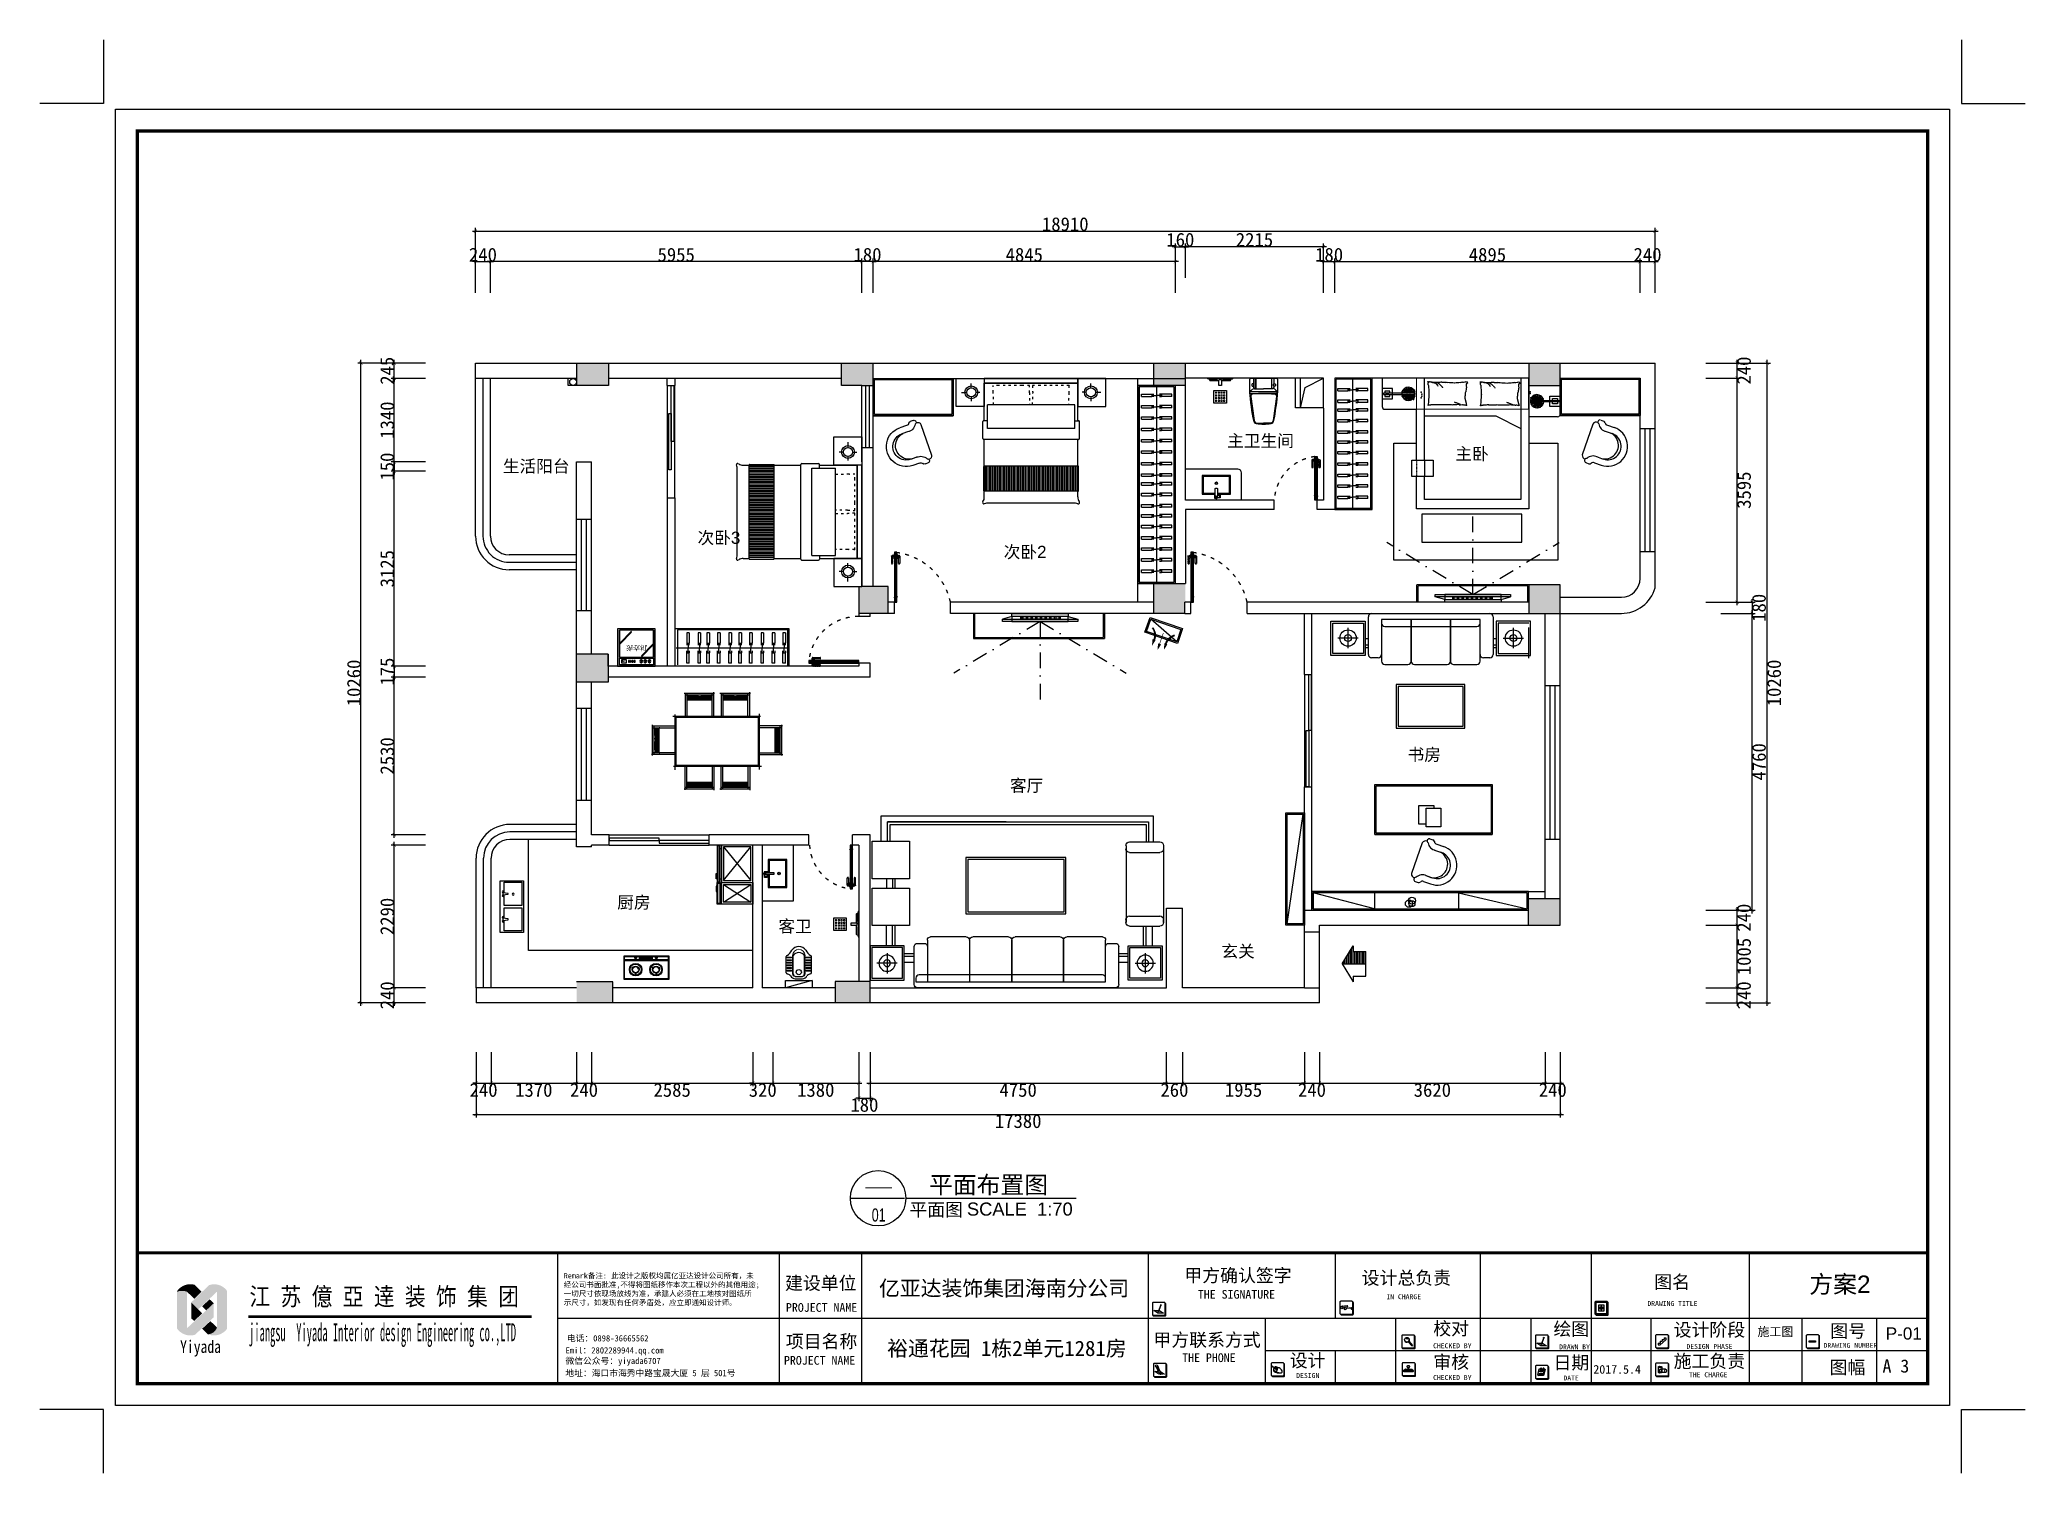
# Model space of a CAD drawing. Header units: millimetres. Extents: x 39175 to 431497, y 45587 to 68580.
# Drawn here: x 367835 to 399666, y 45587 to 68580 of the extents above; entities that cross this region are included whole.
import ezdxf
from ezdxf.enums import TextEntityAlignment as Align

# ---------------------------------------------------------------- set-up
doc = ezdxf.new("R2010")
doc.units = ezdxf.units.MM
for name, pattern in [('ACAD_ISO03W100', [30, 12, -18]), ('DASH', [0.35, 0.25, -0.1]), ('DASHDOT', [1, 0.5, -0.25, 0, -0.25]), ('HIDDEN2', [0.1875, 0.125, -0.0625])]:
    doc.linetypes.add(name, pattern=pattern)
for name, color, linetype in [('0-01图框模板说明', 2, 'Continuous'), ('0-02图框细线', 136, 'Continuous'), ('016-P平面家具', 51, 'Continuous'), ('06其他', 8, 'Continuous'), ('2', 2, 'Continuous'), ('4', 4, 'Continuous'), ('8', 8, 'Continuous'), ('COLUMN', 7, 'Continuous'), ('FU', 3, 'Continuous'), ('FUR', 2, 'Continuous'), ('TK', 1, 'Continuous'), ('墙', 7, 'Continuous'), ('墙体', 7, 'Continuous'), ('粗线层', 7, 'Continuous'), ('阿拉1', 8, 'Continuous')]:
    doc.layers.add(name, color=color, linetype=linetype)
for name, color, linetype, lineweight in [('0.09', 8, 'Continuous', 9), ('0.15', 3, 'Continuous', 15), ('fur家具', 4, 'Continuous', 18)]:
    doc.layers.add(name, color=color, linetype=linetype, lineweight=lineweight)
doc.layers.add('Z not print', color=8, linetype='Continuous', plot=False)
doc.styles.add('ar', font='arial.ttf')
doc.styles.add('H1', font='')
doc.styles.add('ST', font='')
doc.styles.get("Standard").update_dxf_attribs({"font": ''})
doc.styles.add('黑体', font='simhei.ttf')
doc.styles.get('H1').set_extended_font_data('SimSun')
doc.styles.get('ST').set_extended_font_data('NSimSun')
doc.styles.get('Standard').set_extended_font_data('NSimSun')
doc.linetypes.add('FENCELINE1', pattern='A,6.35,-2.54,[133,ltypeshp.shx,S=2.54,R=0,X=-2.54,Y=0],-2.54,25.4', length=36.83)
doc.dimstyles.new('ISO-25', dxfattribs={"dimtxt": 220, "dimasz": 50, "dimexe": 50, "dimexo": 0.625, "dimtad": 2, "dimdec": 0, "dimtxsty": 'Standard', "dimblk": 'ARCHTICK', "dimcen": 2.5, "dimdle": 50, "dimclrd": 251, "dimclre": 251, "dimclrt": 51, "dimadec": 0, "dimazin": 0, "dimtfac": 1, "dimtdec": 0, "dimtix": 1, "dimtmove": 2, "dimatfit": 3, "dimfxl": 500, "dimfxlon": 1, "dimarcsym": 0})

msp = doc.modelspace()

# ---------------------------------------------------------------- texts
at = {"color": 2, "style": 'ar'}
msp.add_text('SCALE  1:70', height=210, dxfattribs=at).set_placement((382699.7, 49720))
at = {"color": 2, "style": 'ar', "flags": 8}
for tag, height, p in [('主卫生间', 196, (387407, 62150.1)), ('生活阳台', 196, (375794.7, 61743.3)), ('主卧', 196, (390795.8, 61941.4)), ('次卧3', 196, (378724.1, 60594.3)), ('次卧2', 196, (383632.5, 60367.3)), ('书房', 196, (390030.9, 57117.6)), ('客厅', 196, (383656, 56622.9)), ('厨房', 196, (377360.9, 54748.4)), ('客卫', 196, (379944.6, 54365.3)), ('玄关', 196, (387045.9, 53962.6)), ('平面布置图', 280, (383046.4, 50218.9)), ('方案2', 280, (396694.7, 48625.5)), ('P-01', 196, (397718.6, 47829.7))]:
    msp.add_attdef(tag, text='原始结构图', height=height, dxfattribs=at).set_placement(p, align=Align.MIDDLE)
at = {"color": 2, "style": 'ar', "width": 7.452088, "flags": 8}
msp.add_attdef('-', text='-', height=168, dxfattribs=at).set_placement((380991.5, 50101.2), (381573.9, 50101.2), align=Align.FIT)
at = {"color": 2, "style": 'ar', "width": 0.680032}
msp.add_attdef('01', text='02', height=210, dxfattribs=at).set_placement((381173.8, 49625.2), (381395.7, 49625.2), align=Align.FIT)
at = {"color": 2, "style": 'ST', "flags": 8}
msp.add_attdef('平面图', (381776.6, 49711.6), '平面图', height=210, dxfattribs=at)

# ---------------------------------------------------------------- blocks, each defined once
blk = doc.blocks.new('hgggg')
at = {"layer": '0-01图框模板说明'}
for points in [[(3462.78, 399.27, -0.414214), (3462.58, 399.08), (3460.02, 399.08, -0.071272), (3459.97, 399.08, 0.348143), (3460.16, 398.93), (3462.72, 398.93, 0.414214), (3462.92, 399.13), (3462.92, 401.69, 0.333108), (3462.77, 401.87, -0.057743), (3462.78, 401.83)], [(3505.73, 399.54, -0.414214), (3505.53, 399.34), (3502.97, 399.34, -0.071272), (3502.92, 399.35, 0.348143), (3503.11, 399.2), (3505.67, 399.2, 0.414214), (3505.86, 399.39), (3505.86, 401.95, 0.333108), (3505.72, 402.14, -0.057743), (3505.73, 402.09)], [(3564.11, 399.47, -0.414214), (3563.92, 399.28), (3561.36, 399.28, -0.071272), (3561.3, 399.28, 0.348143), (3561.5, 399.13), (3564.05, 399.13, 0.414214), (3564.25, 399.33), (3564.25, 401.89, 0.333108), (3564.11, 402.08, -0.057743), (3564.11, 402.03)], [(3519.89, 391.78, -0.414214), (3519.7, 391.59), (3517.14, 391.59, -0.071272), (3517.08, 391.59, 0.348143), (3517.27, 391.44), (3519.83, 391.44, 0.414214), (3520.03, 391.64), (3520.03, 394.2, 0.333108), (3519.89, 394.39, -0.057743), (3519.89, 394.34)], [(3550.49, 391.78, -0.414214), (3550.29, 391.59), (3547.73, 391.59, -0.071272), (3547.68, 391.59, 0.348143), (3547.87, 391.44), (3550.43, 391.44, 0.414214), (3550.62, 391.64), (3550.62, 394.2, 0.333108), (3550.48, 394.39, -0.057743), (3550.49, 394.34)], [(3578.01, 391.85, -0.414214), (3577.81, 391.65), (3575.26, 391.65, -0.071272), (3575.2, 391.66, 0.348143), (3575.39, 391.51), (3577.95, 391.51, 0.414214), (3578.15, 391.7), (3578.15, 394.26, 0.333108), (3578.01, 394.45, -0.057743), (3578.01, 394.4)], [(3612.51, 391.82, -0.414214), (3612.31, 391.62), (3609.76, 391.62, -0.071272), (3609.7, 391.63, 0.348143), (3609.89, 391.48), (3612.45, 391.48, 0.414214), (3612.65, 391.67), (3612.65, 394.23, 0.333108), (3612.51, 394.42, -0.057743), (3612.51, 394.38)], [(3610.26, 393.25), (3611.74, 393.25), (3611.74, 392.89), (3610.26, 392.89)], [(3463.02, 385.28, -0.414214), (3462.83, 385.09), (3460.27, 385.09, -0.071272), (3460.21, 385.1, 0.348143), (3460.4, 384.94), (3462.96, 384.94, 0.414214), (3463.16, 385.14), (3463.16, 387.7, 0.333108), (3463.02, 387.89, -0.057743), (3463.02, 387.84)], [(3489.99, 385.41, -0.414214), (3489.79, 385.21), (3487.23, 385.21, -0.071272), (3487.18, 385.22, 0.348143), (3487.37, 385.07), (3489.93, 385.07, 0.414214), (3490.12, 385.26), (3490.12, 387.82, 0.333108), (3489.98, 388.01, -0.057743), (3489.99, 387.97)], [(3519.99, 385.44, -0.414214), (3519.79, 385.25), (3517.23, 385.25, -0.071272), (3517.18, 385.26, 0.348143), (3517.37, 385.1), (3519.93, 385.1, 0.414214), (3520.13, 385.3), (3520.13, 387.86, 0.333108), (3519.98, 388.05, -0.057743), (3519.99, 388)], [(3550.49, 384.79, -0.414214), (3550.29, 384.59), (3547.73, 384.59, -0.071272), (3547.68, 384.6, 0.348143), (3547.87, 384.45), (3550.43, 384.45, 0.414214), (3550.62, 384.64), (3550.62, 387.2, 0.333108), (3550.48, 387.39, -0.057743), (3550.49, 387.35)], [(3578.01, 385.37, -0.414214), (3577.81, 385.18), (3575.26, 385.18, -0.071272), (3575.2, 385.18, 0.348143), (3575.39, 385.03), (3577.95, 385.03, 0.414214), (3578.15, 385.23), (3578.15, 387.79, 0.333108), (3578.01, 387.98, -0.057743), (3578.01, 387.93)]]:
    blk.add_hatch(color=8, dxfattribs=at).paths.add_polyline_path(points)
h = blk.add_hatch(color=8, dxfattribs=at)
h.paths.add_polyline_path([(3562.64, 400.99), (3562.38, 400.99), (3562.38, 400.75), (3562.64, 400.75)])
h.paths.add_polyline_path([(3562.64, 400.75), (3562.89, 400.75), (3562.89, 400.99), (3562.64, 400.99)])
h.paths.add_polyline_path([(3562.64, 400.75), (3562.64, 400.52), (3562.89, 400.52), (3562.89, 400.75)])
h.paths.add_polyline_path([(3562.64, 400.75), (3562.38, 400.75), (3562.38, 400.52), (3562.64, 400.52)])
at = {"layer": '06其他', "linetype": 'ByBlock'}
h = blk.add_hatch(color=7, dxfattribs=at)
h.set_gradient(color1=(255, 241, 220), color2=(255, 110, 0), rotation=45, tint=1, name='HEMISPHERICAL')
h.paths.add_polyline_path([(3236.45, 404.6), (3236.45, 404.49, -0.16489), (3238.73, 404.49), (3240.42, 402.87), (3242.1, 404.5), (3240.44, 406.09, 0.313173)])
h = blk.add_hatch(color=16, dxfattribs=at)
h.set_gradient(color1=(127, 0, 0), color2=(204, 0, 0), rotation=135, tint=1, name='INVHEMISPHERICAL')
h.paths.add_polyline_path([(3239.73, 402.05), (3241.33, 400.45), (3245.63, 404.5, -0.337042), (3247.93, 404.67, 0.33371), (3243.79, 405.98)])
h = blk.add_hatch(color=1, dxfattribs=at)
h.set_gradient(color1=(255, 0, 0), color2=(255, 127, 0), tint=1, name='INVHEMISPHERICAL')
h.paths.add_polyline_path([(3247.93, 404.67, 0.339601), (3245.61, 404.49), (3245.61, 396.3, -0.318809), (3243.51, 394.73, 0.343219), (3247.93, 395.99)])
h = blk.add_hatch(color=20, dxfattribs=at)
h.set_gradient(color1=(255, 63, 0), color2=(253, 236, 196), tint=1, name='HEMISPHERICAL')
h.paths.add_polyline_path([(3236.45, 396.06, 0.322561), (3240.57, 394.61, -0.167756), (3238.73, 396.1), (3238.73, 404.49, 0.16489), (3236.45, 404.49)])
h = blk.add_hatch(color=20, dxfattribs=at)
h.set_gradient(color1=(255, 63, 0), color2=(253, 236, 196), rotation=45, tint=1)
h.paths.add_polyline_path([(3238.73, 396.1, 0.167756), (3240.57, 394.61), (3244.88, 398.63), (3244.88, 401.83)])
h = blk.add_hatch(color=18, dxfattribs=at)
h.set_gradient(color1=(76, 0, 0), color2=(127, 0, 0), rotation=45, tint=1, name='CURVED')
h.paths.add_polyline_path([(3239.73, 402.05), (3239.73, 398.39), (3240.37, 397.77), (3242.25, 399.53)])
h = blk.add_hatch(color=11, dxfattribs=at)
h.set_gradient(color1=(254, 140, 88), color2=(97, 0, 2), rotation=45, tint=1, name='HEMISPHERICAL')
h.paths.add_polyline_path([(3242.22, 401.14), (3243.16, 400.23), (3244.88, 401.83), (3243.92, 402.75)])
h = blk.add_hatch(color=16, dxfattribs=at)
h.set_gradient(color1=(127, 0, 0), color2=(204, 0, 0), rotation=45, tint=1, name='CURVED')
h.paths.add_polyline_path([(3245.61, 396.3), (3244.1, 397.75), (3242.21, 395.99), (3243.51, 394.73, 0.318809)])
at = {"layer": '0-01图框模板说明', "color": 8}
for p, q in [((3503.25, 401.2), (3504.44, 401.29)), ((3503.43, 401.19), (3504.46, 401.27)), ((3504.18, 400.74), (3505.37, 400.84)), ((3504.36, 400.73), (3505.39, 400.81)), ((3561.98, 400.75), (3563.29, 400.75)), ((3562.64, 401.41), (3562.64, 400.1)), ((3461.2, 399.82), (3461.18, 399.77)), ((3461.19, 399.82), (3461.18, 399.79)), ((3461.2, 399.79), (3461.18, 399.77)), ((3461.18, 399.79), (3461.18, 399.77)), ((3461.21, 399.82), (3461.2, 399.79)), ((3518.38, 393.02), (3519.23, 392.05)), ((3518.54, 393.16), (3519.38, 392.19)), ((3548.9, 392.34), (3548.88, 392.3)), ((3548.88, 392.3), (3548.89, 392.28)), ((3548.91, 392.33), (3548.89, 392.28)), ((3548.9, 392.3), (3548.89, 392.28)), ((3548.92, 392.33), (3548.9, 392.3)), ((3575.67, 392.73), (3575.67, 392.32)), ((3575.67, 392.73), (3576.12, 392.73)), ((3575.67, 392.32), (3576.13, 392.32)), ((3576.12, 393.15), (3576.56, 393.15)), ((3576.12, 393.15), (3576.12, 392.73)), ((3577.45, 393.49), (3576.13, 392.32)), ((3576.56, 393.56), (3576.56, 393.15)), ((3576.56, 393.56), (3577.01, 393.56)), ((3577.01, 393.95), (3577.45, 393.95)), ((3577.01, 393.95), (3577.01, 393.56)), ((3577.45, 393.95), (3577.45, 393.49)), ((3487.53, 386.56), (3487.53, 386.56)), ((3487.66, 386.95), (3488.14, 386.7)), ((3488.27, 386.93), (3487.79, 387.11)), ((3487.86, 386.92), (3487.86, 386.92)), ((3487.86, 386.92), (3488.21, 386.73)), ((3488.28, 386.86), (3487.91, 387.01)), ((3488.9, 387.07), (3488.28, 387.23)), ((3488.41, 386.7), (3488.52, 386.64)), ((3517.44, 386.49), (3517.74, 386.7)), ((3517.77, 386.7), (3518.07, 386.7)), ((3518.41, 386.87), (3518.41, 386.93)), ((3518.52, 386.87), (3518.52, 386.93)), ((3518.89, 386.7), (3519.22, 386.7)), ((3519.52, 386.49), (3519.25, 386.69)), ((3549.63, 386.78), (3549.3, 385.36)), ((3549.68, 386.74), (3549.35, 385.32)), ((3549.72, 386.71), (3549.39, 385.29)), ((3549.76, 386.67), (3549.43, 385.25)), ((3549.59, 386.82), (3549.76, 386.67)), ((3575.68, 387.24), (3575.68, 386.03)), ((3577.38, 386.76), (3576.17, 386.76)), ((3576.49, 387.24), (3576.49, 386.03)), ((3461.35, 385.57), (3460.39, 386.21)), ((3460.39, 386.21), (3461.18, 386.21)), ((3461.6, 386.21), (3461.68, 386.21)), ((3461.68, 386.21), (3462.65, 385.57)), ((3487.75, 386.44), (3488.36, 386.1)), ((3548.12, 385.4), (3548.29, 385.25)), ((3549.3, 385.36), (3548.17, 385.36)), ((3549.35, 385.32), (3548.21, 385.32)), ((3549.39, 385.29), (3548.26, 385.29)), ((3549.43, 385.25), (3548.29, 385.25)), ((3577.38, 385.95), (3576.17, 385.95))]:
    blk.add_line(p, q, dxfattribs=at)
at = {"layer": '0-01图框模板说明', "color": 2, "const_width": 0.724}
blk.add_lwpolyline([(3637.38, 670.41), (3637.38, 383.41), (3227.38, 383.41), (3227.38, 670.41)], close=True, dxfattribs=at)
blk.add_lwpolyline([(3637.38, 413.41), (3227.33, 413.41)], dxfattribs=at)
at = {"layer": '0-01图框模板说明', "color": 8}
for points in [[(3460.02, 399.08), (3462.58, 399.08, 0.414214), (3462.78, 399.27), (3462.78, 401.83, 0.414214), (3462.58, 402.03), (3460.02, 402.03, 0.414214), (3459.83, 401.83), (3459.83, 399.27, 0.414214)], [(3461.84, 401.41), (3461.73, 401.44), (3461.74, 401.46, -0.451962), (3461.8, 401.49), (3461.81, 401.48, -0.418435), (3461.84, 401.42)], [(3502.97, 399.34), (3505.53, 399.34, 0.414214), (3505.73, 399.54), (3505.73, 402.09, 0.414214), (3505.53, 402.29), (3502.97, 402.29, 0.414214), (3502.78, 402.09), (3502.78, 399.54, 0.414214)], [(3561.36, 399.28), (3563.92, 399.28, 0.414214), (3564.11, 399.47), (3564.11, 402.03, 0.414214), (3563.92, 402.23), (3561.36, 402.23, 0.414214), (3561.16, 402.03), (3561.16, 399.47, 0.414214)], [(3517.14, 391.59), (3519.7, 391.59, 0.414214), (3519.89, 391.78), (3519.89, 394.34, 0.414214), (3519.7, 394.54), (3517.14, 394.54, 0.414214), (3516.94, 394.34), (3516.94, 391.78, 0.414214)], [(3547.73, 391.59), (3550.29, 391.59, 0.414214), (3550.49, 391.78), (3550.49, 394.34, 0.414214), (3550.29, 394.54), (3547.73, 394.54, 0.414214), (3547.54, 394.34), (3547.54, 391.78, 0.414214)], [(3549.55, 393.92), (3549.44, 393.95), (3549.44, 393.97, -0.451962), (3549.51, 394), (3549.52, 393.99, -0.418435), (3549.55, 393.93)], [(3575.26, 391.65), (3577.81, 391.65, 0.414214), (3578.01, 391.85), (3578.01, 394.4, 0.414214), (3577.81, 394.6), (3575.26, 394.6, 0.414214), (3575.06, 394.4), (3575.06, 391.85, 0.414214)], [(3609.76, 391.62), (3612.31, 391.62, 0.414214), (3612.51, 391.82), (3612.51, 394.38, 0.414214), (3612.31, 394.57), (3609.76, 394.57, 0.414214), (3609.56, 394.38), (3609.56, 391.82, 0.414214)], [(3460.27, 385.09), (3462.83, 385.09, 0.414214), (3463.02, 385.28), (3463.02, 387.84, 0.414214), (3462.83, 388.04), (3460.27, 388.04, 0.414214), (3460.07, 387.84), (3460.07, 385.28, 0.414214)], [(3487.23, 385.21), (3489.79, 385.21, 0.414214), (3489.99, 385.41), (3489.99, 387.97, 0.414214), (3489.79, 388.16), (3487.23, 388.16, 0.414214), (3487.03, 387.97), (3487.03, 385.41, 0.414214)], [(3517.23, 385.25), (3519.79, 385.25, 0.414214), (3519.99, 385.44), (3519.99, 388, 0.414214), (3519.79, 388.2), (3517.23, 388.2, 0.414214), (3517.04, 388), (3517.04, 385.44, 0.414214)], [(3547.73, 384.59), (3550.29, 384.59, 0.414214), (3550.49, 384.79), (3550.49, 387.35, 0.414214), (3550.29, 387.54), (3547.73, 387.54, 0.414214), (3547.54, 387.35), (3547.54, 384.79, 0.414214)], [(3575.26, 385.18), (3577.81, 385.18, 0.414214), (3578.01, 385.37), (3578.01, 387.93, 0.414214), (3577.81, 388.13), (3575.26, 388.13, 0.414214), (3575.06, 387.93), (3575.06, 385.37, 0.414214)], [(3517.48, 386.5), (3519.48, 386.5, -0.414214), (3519.53, 386.45), (3519.53, 386.19, -0.414214), (3519.48, 386.13), (3517.48, 386.13, -0.414214), (3517.42, 386.19), (3517.42, 386.45, -0.414214)]]:
    blk.add_lwpolyline(points, format="xyb", close=True, dxfattribs=at)
for points in [[(3459.97, 399.08, 0.348143), (3460.16, 398.93), (3462.72, 398.93, 0.414214), (3462.92, 399.13), (3462.92, 401.69, 0.333108), (3462.77, 401.87)], [(3502.92, 399.35, 0.348143), (3503.11, 399.2), (3505.67, 399.2, 0.414214), (3505.86, 399.39), (3505.86, 401.95, 0.333108), (3505.72, 402.14)], [(3561.3, 399.28, 0.348143), (3561.5, 399.13), (3564.05, 399.13, 0.414214), (3564.25, 399.33), (3564.25, 401.89, 0.333108), (3564.11, 402.08)], [(3517.08, 391.59, 0.348143), (3517.27, 391.44), (3519.83, 391.44, 0.414214), (3520.03, 391.64), (3520.03, 394.2, 0.333108), (3519.89, 394.39)], [(3547.68, 391.59, 0.348143), (3547.87, 391.44), (3550.43, 391.44, 0.414214), (3550.62, 391.64), (3550.62, 394.2, 0.333108), (3550.48, 394.39)], [(3575.2, 391.66, 0.348143), (3575.39, 391.51), (3577.95, 391.51, 0.414214), (3578.15, 391.7), (3578.15, 394.26, 0.333108), (3578.01, 394.45)], [(3609.7, 391.63, 0.348143), (3609.89, 391.48), (3612.45, 391.48, 0.414214), (3612.65, 391.67), (3612.65, 394.23, 0.333108), (3612.51, 394.42)], [(3460.21, 385.1, 0.348143), (3460.4, 384.94), (3462.96, 384.94, 0.414214), (3463.16, 385.14), (3463.16, 387.7, 0.333108), (3463.02, 387.89)], [(3487.18, 385.22, 0.348143), (3487.37, 385.07), (3489.93, 385.07, 0.414214), (3490.12, 385.26), (3490.12, 387.82, 0.333108), (3489.98, 388.01)], [(3517.18, 385.26, 0.348143), (3517.37, 385.1), (3519.93, 385.1, 0.414214), (3520.13, 385.3), (3520.13, 387.86, 0.333108), (3519.98, 388.05)], [(3547.68, 384.6, 0.348143), (3547.87, 384.45), (3550.43, 384.45, 0.414214), (3550.62, 384.64), (3550.62, 387.2, 0.333108), (3550.48, 387.39)], [(3575.2, 385.18, 0.348143), (3575.39, 385.03), (3577.95, 385.03, 0.414214), (3578.15, 385.23), (3578.15, 387.79, 0.333108), (3578.01, 387.98)]]:
    blk.add_lwpolyline(points, format="xyb", dxfattribs=at)
for points in [[(3461.4, 400.19), (3461.44, 400.19), (3462.41, 399.56), (3461.11, 399.56), (3460.14, 400.19), (3461.28, 400.19)], [(3549.11, 392.7), (3549.15, 392.7), (3550.12, 392.07), (3548.82, 392.07), (3547.85, 392.7), (3548.98, 392.7)], [(3518.62, 386.76), (3518.8, 386.76), (3518.93, 386.68), (3518.03, 386.68), (3518.17, 386.76), (3518.31, 386.76)], [(3548.7, 386.82), (3549.59, 386.82), (3549.26, 385.4), (3548.12, 385.4), (3548.45, 386.82), (3548.65, 386.82)]]:
    blk.add_lwpolyline(points, dxfattribs=at)
for points in [[(3461.8, 401.3), (3461.7, 401.34), (3461.23, 400.06), (3461.34, 400.03)], [(3461.84, 401.4), (3461.73, 401.45), (3461.69, 401.35), (3461.81, 401.3)], [(3561.37, 399.48), (3563.91, 399.48), (3563.91, 402.02), (3561.37, 402.02)], [(3561.98, 400.1), (3563.29, 400.1), (3563.29, 401.41), (3561.98, 401.41)], [(3562.38, 400.99), (3562.89, 400.99), (3562.89, 400.52), (3562.38, 400.52)], [(3461.21, 399.82), (3461.19, 399.82), (3461.23, 400.06), (3461.34, 400.03)], [(3548.92, 392.33), (3548.9, 392.34), (3548.94, 392.57), (3549.04, 392.54)], [(3549.51, 393.82), (3549.4, 393.85), (3548.94, 392.57), (3549.04, 392.54)], [(3549.55, 393.91), (3549.44, 393.96), (3549.4, 393.86), (3549.51, 393.81)], [(3610.26, 393.25), (3611.74, 393.25), (3611.74, 392.89), (3610.26, 392.89)], [(3518.03, 386.68), (3518.93, 386.68), (3518.93, 386.57), (3518.03, 386.57)], [(3548.41, 385.73), (3548.52, 385.73), (3548.49, 385.65), (3548.38, 385.65)], [(3548.72, 386.48), (3549.18, 386.48), (3549.07, 386.11), (3548.6, 386.11)], [(3548.63, 385.73), (3548.74, 385.73), (3548.71, 385.65), (3548.6, 385.65)], [(3548.84, 385.73), (3548.95, 385.73), (3548.93, 385.65), (3548.81, 385.65)], [(3549.06, 385.73), (3549.17, 385.73), (3549.14, 385.65), (3549.03, 385.65)]]:
    blk.add_lwpolyline(points, close=True, dxfattribs=at)
for centre, radius in [((3518.13, 393.49), 0.533), ((3460.78, 387.49), 0.262), ((3460.95, 386.98), 0.0374), ((3461.02, 386.84), 0.0374), ((3461.04, 387.02), 0.0374), ((3461.09, 386.69), 0.0374), ((3461.11, 386.88), 0.0374), ((3461.13, 387.08), 0.0374), ((3461.16, 386.51), 0.0374), ((3461.18, 386.73), 0.0374), ((3461.2, 386.94), 0.0374), ((3461.25, 386.56), 0.0374), ((3461.26, 386.79), 0.0374), ((3461.34, 386.61), 0.0374), ((3549.28, 386.66), 0.04), ((3461.39, 386.21), 0.212)]:
    blk.add_circle(centre, radius, dxfattribs=at)
for centre, radius, start, end in [((3503.53, 400.83), 0.368, 105.757, 120.9015), ((3503.54, 400.47), 0.321, 39.9377, 115.0821), ((3503.66, 401.01), 0.239, 194.4811, 315.0527), ((3503.43, 401.18), 0.00492, 94.538, 105.757), ((3504.46, 400.38), 0.368, 105.757, 138.6812), ((3504.36, 400.73), 0.00492, 94.538, 105.757), ((3504.37, 401.1), 0.208, 298.7114, 70.1269), ((3504.37, 401.09), 0.198, 300.3285, 62.5398), ((3504.46, 401.26), 0.00492, 62.5398, 94.538), ((3504.47, 400.92), 0.00504, 133.8328, 294.2798), ((3505.3, 400.64), 0.208, 298.7114, 70.1269), ((3505.39, 400.81), 0.00492, 62.5398, 94.538), ((3505.3, 400.64), 0.198, 300.3285, 62.5398), ((3505.4, 400.46), 0.00504, 133.8328, 294.2798), ((3518.14, 393.44), 0.533, 191.5054, 300.5031), ((3518.1, 393.5), 0.266, 22.4479, 114.9174), ((3518.04, 393.62), 0.125, 340.0341, 111.5177), ((3518.14, 393.44), 0.533, 323.7918, 16.5929), ((3519.27, 392.15), 0.116, 246.2917, 21.6824), ((3459.09, 385.81), 2.13, 10.8653, 46.0134), ((3466.51, 389.2), 5.72, 196.3548, 210.1283), ((3488.27, 386.62), 0.686, 172.2315, 207.5085), ((3487.9, 386.71), 0.315, 158.1829, 240.9002), ((3488.94, 386.19), 1.48, 139.3249, 154.2833), ((3488.13, 386.74), 0.518, 74.0812, 127.264), ((3487.88, 386.97), 0.0535, 54.1755, 246.924), ((3487.91, 386.98), 0.691, 277.384, 14.5417), ((3488.3, 386.97), 0.31, 239.1443, 279.6549), ((3488.23, 386.8), 0.0797, 255.5948, 46.2056), ((3488.13, 386.65), 0.31, 22.1455, 62.6561), ((3488.34, 386.74), 0.0787, 279.6549, 22.1455), ((3487.87, 385.42), 1.94, 28.784, 58.3007), ((3517.77, 386.65), 0.0574, 90, 119.8772), ((3518.46, 388.33), 1.14, 259.2449, 280.7551), ((3517.99, 386.87), 0.423, 7.6088, 51.9955), ((3518.23, 386.94), 0.197, 284.907, 336.821), ((3518.47, 387.04), 0.345, 237.0341, 302.9659), ((3518.94, 386.87), 0.423, 128.0045, 172.3912), ((3518.56, 386.87), 0.0402, 180, 209.5766), ((3518.71, 386.96), 0.21, 209.5766, 255.9056), ((3519.22, 386.65), 0.0574, 58.6434, 90), ((3548.67, 386.66), 0.04, 133.5405, 58.5094), ((3548.94, 386.72), 0.301, 120.0838, 193.4607), ((3548.67, 386.67), 0.0305, 218.3923, 328.4538), ((3548.94, 386.73), 0.249, 118.9884, 196.0214), ((3548.69, 386.65), 0.04, 72.6047, 87.6936), ((3548.83, 386.84), 0.146, 350.5454, 105.731), ((3548.81, 386.83), 0.115, 355.4404, 89.6822), ((3549.55, 386.72), 0.301, 127.1675, 193.4607), ((3549.3, 386.65), 0.04, 72.6047, 215.7707), ((3549.28, 386.67), 0.0305, 218.3923, 328.4538), ((3549.54, 386.73), 0.24, 120.88, 197.6449), ((3549.43, 386.88), 0.102, 75.6414, 126.1244), ((3549.42, 386.86), 0.0801, 333.2308, 96.566), ((3549.42, 386.86), 0.124, 340.7006, 72.9302), ((3488.96, 388.03), 2.17, 233.0714, 279.6677), ((3489.22, 387.84), 1.94, 243.4996, 273.0164), ((3489.18, 386.27), 0.4, 290.3762, 11.4241)]:
    blk.add_arc(centre, radius, start, end, dxfattribs=at)
for centre, major_axis, ratio in [((3503.23, 400.89), (0, 0.305), 0.646017), ((3503.25, 400.88), (0, 0.305), 0.646017), ((3503.99, 400.67), (0, 0.305), 0.646017), ((3504, 400.66), (0, 0.305), 0.646017), ((3576.08, 387.24), (-0.401, 0), 0.454196), ((3576.17, 386.35), (0, 0.401), 0.454196), ((3577.38, 386.35), (0, 0.401), 0.454196), ((3576.08, 386.03), (-0.401, 0), 0.454196)]:
    blk.add_ellipse(centre, major_axis=major_axis, ratio=ratio, dxfattribs=at)
blk.add_ellipse((3518.46, 387.35), major_axis=(0.376, 0), ratio=0.460933, start_param=-0.967391, end_param=4.108984, dxfattribs=at)
for points in [[(3487.72, 387.06), (3487.51, 387.09), (3487.4, 387.2), (3487.35, 387.45)], [(3487.75, 387.1), (3487.5, 387.1), (3487.42, 387.28), (3487.37, 387.47)]]:
    blk.add_open_spline(points, degree=3, dxfattribs=at)
blk.add_spline([(3461.39, 385.99), (3461.81, 385.81), (3461.82, 385.95), (3461.63, 385.91), (3461.51, 385.57), (3462.03, 385.66), (3462.12, 385.57)], degree=3, dxfattribs=at)
at = {"layer": '0-02图框细线'}
for p, q in [((3323.65, 383.41), (3323.65, 413.41)), ((3374.42, 383.24), (3374.42, 413.41)), ((3393.31, 383.24), (3393.31, 413.41)), ((3458.92, 383.41), (3458.92, 413.41)), ((3501.79, 398.41), (3501.79, 413.41)), ((3534.96, 398.41), (3534.96, 413.41)), ((3560.37, 383.41), (3560.37, 413.41)), ((3596.6, 398.41), (3596.6, 413.41)), ((3323.65, 398.41), (3637.38, 398.41)), ((3485.71, 383.41), (3485.71, 398.41)), ((3515.58, 383.41), (3515.58, 398.41)), ((3534.96, 383.41), (3534.96, 398.41)), ((3546.55, 383.41), (3546.55, 398.41)), ((3574.07, 383.41), (3574.07, 398.41)), ((3596.6, 383.41), (3596.6, 398.41)), ((3608.67, 383.41), (3608.67, 398.41)), ((3625.66, 398.41), (3625.66, 383.41)), ((3637.38, 390.91), (3485.71, 390.91)), ((3501.79, 383.41), (3501.79, 390.91))]:
    blk.add_line(p, q, dxfattribs=at)
blk.add_lwpolyline([(3642.38, 675.41), (3642.38, 378.41), (3222.38, 378.41), (3222.38, 675.41)], close=True, dxfattribs=at)
at = {"layer": '0-02图框细线', "ltscale": 0.2, "const_width": 0.666}
blk.add_lwpolyline([(3252.82, 398.77), (3317.66, 398.77)], dxfattribs=at)
at = {"layer": 'Z not print', "color": 5}
for points in [[(3219.62, 691.34), (3219.62, 676.74), (3205.02, 676.74)], [(3645.14, 691.34), (3645.14, 676.74), (3659.75, 676.74)], [(3219.62, 362.88), (3219.62, 377.48), (3205.02, 377.48)], [(3645.14, 362.88), (3645.14, 377.48), (3659.75, 377.48)]]:
    blk.add_lwpolyline(points, dxfattribs=at)
at = {"layer": '0-02图框细线'}
for s, insert, char_height, attachment_point in [('{\\fSimSun|b0|i0|c134|p2;甲方确认签字}', (3467.17, 408.05), 3, 4), ('{\\fSimSun|b0|i0|c134|p2;设计总负责}', (3507.77, 407.48), 3, 4), ('{\\fSimHei|b0|i0|c134|p2;Remark备注: 此设计之版权均属亿亚达设计公司所有，未\\P经公司书面批准,不得将图纸移作本次工程以外的其他用途;\\P一切尺寸依现场放线为准，承建人必须在工地核对图纸所\\P示尺寸，如发现有任何矛盾处，应立即通知设计师。}', (3325.04, 401.2), 1.2293, 7), ('{\\fSimSun|b0|i0|c134|p2;建设单位}', (3375.72, 406.29), 3, 4), ('{\\fSimSun|b0|i0|c134|p2;THE SIGNATURE}', (3470.25, 403.87), 2, 4), ('{\\fSimSun|b0|i0|c134|p2;图名}', (3574.77, 406.57), 3, 4), ('{\\fSimSun|b0|i0|c134|p2;PROJECT NAME}', (3375.92, 400.86), 2, 4), ('{\\fSimSun|b0|i0|c134|p2;IN CHARGE}', (3513.43, 403.33), 1.1268, 4), ('{\\fSimSun|b0|i0|c134|p2;DRAWING TITLE}', (3573.2, 401.77), 1.1268, 4), ('{\\fSimSun|b0|i0|c134|p2;校对}', (3524.17, 395.88), 3, 4), ('{\\fSimSun|b0|i0|c134|p2;绘图}', (3551.69, 395.79), 3, 4), ('{\\fSimSun|b0|i0|c134|p2;设计阶段}', (3579.22, 395.59), 3, 4), ('{\\fSimHei|b0|i0|c134|p2;施工图}', (3602.52, 395.2), 2, 5), ('{\\fSimSun|b0|i0|c134|p2;图号}', (3615.08, 395.34), 3, 4), ('{\\fSimSun|b0|i0|c134|p2;Emil：2802289944.qq.com}', (3325.43, 390.84), 1.4341, 4), ('{\\fSimSun|b0|i0|c134|p2;电话：0898-36665562  }', (3325.75, 393.73), 1.4341, 4), ('{\\fSimSun|b0|i0|c134|p2;项目名称}', (3375.89, 392.95), 3, 4), ('{\\fSimSun|b0|i0|c134|p2;甲方联系方式}', (3460.09, 393.27), 3, 4), ('{\\fSimSun|b0|i0|c134|p2;CHECKED BY}', (3524.12, 392.09), 1.1268, 4), ('{\\fSimSun|b0|i0|c134|p2;DRAWN BY}', (3552.99, 391.85), 1.1268, 4), ('{\\fSimSun|b0|i0|c134|p2;DESIGN PHASE}', (3582.13, 391.94), 1.1268, 4), ('{\\fSimSun|b0|i0|c134|p2;DRAWING NUMBER}', (3613.53, 392.18), 1.1268, 4), ('{\\fSimSun|b0|i0|c134|p2;微信公众号：yiyada6707}', (3325.43, 388.43), 1.4341, 4), ('{\\fSimSun|b0|i0|c134|p2;地址：海口市海秀中路宝晟大厦 5 层 501号}', (3325.41, 385.76), 1.4341, 4), ('{\\fSimSun|b0|i0|c134|p2;PROJECT NAME}', (3375.46, 388.74), 2, 4), ('{\\fSimSun|b0|i0|c134|p2;THE PHONE}', (3466.66, 389.35), 2, 4), ('{\\fSimSun|b0|i0|c134|p2;设计}', (3491.31, 388.55), 3, 4), ('{\\fSimSun|b0|i0|c134|p2;审核}', (3524.17, 388.21), 3, 4), ('{\\fSimSun|b0|i0|c134|p2;日期}', (3551.69, 388.07), 3, 4), ('{\\fSimHei|b0|i0|c134|p49;2017.5.4}', (3560.83, 386.68), 2, 4), ('{\\fSimSun|b0|i0|c134|p2;施工负责}', (3579.22, 388.42), 3, 4), ('{\\fSimSun|b0|i0|c134|p2;图幅}', (3614.92, 387), 3, 4), ('{\\fSimSun|b0|i0|c134|p2;A 3}', (3627.05, 387.44), 3, 4), ('{\\fSimSun|b0|i0|c134|p2;DESIGN}', (3492.78, 385.27), 1.1268, 4), ('{\\fSimSun|b0|i0|c134|p2;CHECKED BY}', (3524.12, 384.81), 1.1268, 4), ('{\\fSimSun|b0|i0|c134|p2;DATE}', (3553.97, 384.71), 1.1268, 4), ('{\\fSimSun|b0|i0|c134|p2;THE CHARGE}', (3582.72, 385.45), 1.1268, 4)]:
    blk.add_mtext(s, dxfattribs=dict(at, insert=insert, char_height=char_height, attachment_point=attachment_point))
at = {"layer": '0-02图框细线', "attachment_point": 5, "style": '黑体'}
for s, insert, char_height in [('亿亚达装饰集团海南分公司', (3425.87, 405.07), 3.5), ('{\\fSimSun|b0|i0|c134|p2;\\H0.875x;裕通花园 1栋2单元1281房\\H1.143x; }', (3426.52, 391.31), 4)]:
    blk.add_mtext(s, dxfattribs=dict(at, insert=insert, char_height=char_height))
at = {"layer": 'TK', "color": 150, "style": 'H1'}
for s, height, width, p in [('江 苏 億 亞 逹 装 饰 集 团', 4.0976, 0.85, (3253.05, 401.34)), ('jiangsu  Yiyada Interior design Engineering co.,LTD', 4.0976, 0.43, (3252.98, 393.15)), ('Yiyada ', 2.868, 0.8, (3237.17, 390.46))]:
    blk.add_text(s, height=height, dxfattribs=dict(at, width=width)).set_placement(p)
blk = doc.blocks.new('_ArchTick')
at = {"color": 0, "linetype": 'ByBlock', "const_width": 0.15}
blk.add_lwpolyline([(-0.5, -0.5), (0.5, 0.5)], dxfattribs=at)
blk = doc.blocks.new('*D136')
at = {"color": 251, "lineweight": -2, "transparency": 16777216}
for p, q in [((374831, 52344), (374831, 51794)), ((375071, 52344), (375071, 51794)), ((374831, 51844), (374781, 51844)), ((374831, 51844), (375071, 51844)), ((375071, 51844), (375121, 51844))]:
    blk.add_line(p, q, dxfattribs=at)
at = {"layer": 'Defpoints', "color": 0, "transparency": 16777216}
for p in [(374831, 53373), (375071, 53373), (375071, 51844)]:
    blk.add_point(p, dxfattribs=at)
at = {"color": 251, "lineweight": -2, "transparency": 16777216, "xscale": 50, "yscale": 50, "zscale": 50}
blk.add_blockref('_ArchTick', (374831, 51844), dxfattribs=at)
at = {"color": 251, "lineweight": -2, "transparency": 16777216, "xscale": 50, "yscale": 50, "zscale": 50, "rotation": 180}
blk.add_blockref('_ArchTick', (375071, 51844), dxfattribs=at)
at = {"color": 51, "transparency": 16777216, "insert": (374951, 51734), "char_height": 220, "attachment_point": 5}
blk.add_mtext('240', dxfattribs=at)
blk = doc.blocks.new('*D137')
at = {"color": 251, "lineweight": -2, "transparency": 16777216}
for p, q in [((375071, 52344), (375071, 51794)), ((376441, 52344), (376441, 51794)), ((375021, 51844), (376491, 51844))]:
    blk.add_line(p, q, dxfattribs=at)
at = {"layer": 'Defpoints', "color": 0, "transparency": 16777216}
for p in [(375071, 53373), (376441, 53373), (376441, 51844)]:
    blk.add_point(p, dxfattribs=at)
at = {"color": 251, "lineweight": -2, "transparency": 16777216, "xscale": 50, "yscale": 50, "zscale": 50, "rotation": 180}
blk.add_blockref('_ArchTick', (375071, 51844), dxfattribs=at)
at = {"color": 251, "lineweight": -2, "transparency": 16777216, "xscale": 50, "yscale": 50, "zscale": 50}
blk.add_blockref('_ArchTick', (376441, 51844), dxfattribs=at)
at = {"color": 51, "transparency": 16777216, "insert": (375756, 51734), "char_height": 220, "attachment_point": 5}
blk.add_mtext('1370', dxfattribs=at)
blk = doc.blocks.new('*D138')
at = {"color": 251, "lineweight": -2, "transparency": 16777216}
for p, q in [((376441, 52344), (376441, 51794)), ((376681, 52344), (376681, 51794)), ((376441, 51844), (376391, 51844)), ((376441, 51844), (376681, 51844)), ((376681, 51844), (376731, 51844))]:
    blk.add_line(p, q, dxfattribs=at)
at = {"layer": 'Defpoints', "color": 0, "transparency": 16777216}
for p in [(376441, 53373), (376681, 53468), (376681, 51844)]:
    blk.add_point(p, dxfattribs=at)
at = {"color": 251, "lineweight": -2, "transparency": 16777216, "xscale": 50, "yscale": 50, "zscale": 50}
blk.add_blockref('_ArchTick', (376441, 51844), dxfattribs=at)
at = {"color": 251, "lineweight": -2, "transparency": 16777216, "xscale": 50, "yscale": 50, "zscale": 50, "rotation": 180}
blk.add_blockref('_ArchTick', (376681, 51844), dxfattribs=at)
at = {"color": 51, "transparency": 16777216, "insert": (376561, 51734), "char_height": 220, "attachment_point": 5}
blk.add_mtext('240', dxfattribs=at)
blk = doc.blocks.new('*D139')
at = {"color": 251, "lineweight": -2, "transparency": 16777216}
for p, q in [((376681, 52344), (376681, 51794)), ((379266, 52344), (379266, 51794)), ((376631, 51844), (379316, 51844))]:
    blk.add_line(p, q, dxfattribs=at)
at = {"layer": 'Defpoints', "color": 0, "transparency": 16777216}
for p in [(376681, 53468), (379266, 53373), (379266, 51844)]:
    blk.add_point(p, dxfattribs=at)
at = {"color": 251, "lineweight": -2, "transparency": 16777216, "xscale": 50, "yscale": 50, "zscale": 50, "rotation": 180}
blk.add_blockref('_ArchTick', (376681, 51844), dxfattribs=at)
at = {"color": 251, "lineweight": -2, "transparency": 16777216, "xscale": 50, "yscale": 50, "zscale": 50}
blk.add_blockref('_ArchTick', (379266, 51844), dxfattribs=at)
at = {"color": 51, "transparency": 16777216, "insert": (377974, 51734), "char_height": 220, "attachment_point": 5}
blk.add_mtext('2585', dxfattribs=at)
blk = doc.blocks.new('*D149')
at = {"color": 251, "lineweight": -2, "transparency": 16777216}
for p, q in [((379266, 52344), (379266, 51794)), ((379586, 52344), (379586, 51794)), ((379266, 51844), (379216, 51844)), ((379266, 51844), (379586, 51844)), ((379586, 51844), (379636, 51844))]:
    blk.add_line(p, q, dxfattribs=at)
at = {"layer": 'Defpoints', "color": 0, "transparency": 16777216}
for p in [(379266, 53373), (379586, 53373), (379586, 51844)]:
    blk.add_point(p, dxfattribs=at)
at = {"color": 251, "lineweight": -2, "transparency": 16777216, "xscale": 50, "yscale": 50, "zscale": 50}
blk.add_blockref('_ArchTick', (379266, 51844), dxfattribs=at)
at = {"color": 251, "lineweight": -2, "transparency": 16777216, "xscale": 50, "yscale": 50, "zscale": 50, "rotation": 180}
blk.add_blockref('_ArchTick', (379586, 51844), dxfattribs=at)
at = {"color": 51, "transparency": 16777216, "insert": (379426, 51734), "char_height": 220, "attachment_point": 5}
blk.add_mtext('320', dxfattribs=at)
blk = doc.blocks.new('*D140')
at = {"color": 251, "lineweight": -2, "transparency": 16777216}
for p, q in [((379586, 52344), (379586, 51794)), ((380966, 52344), (380966, 51794)), ((379536, 51844), (381016, 51844))]:
    blk.add_line(p, q, dxfattribs=at)
at = {"layer": 'Defpoints', "color": 0, "transparency": 16777216}
for p in [(379586, 53373), (380966, 53473), (380966, 51844)]:
    blk.add_point(p, dxfattribs=at)
at = {"color": 251, "lineweight": -2, "transparency": 16777216, "xscale": 50, "yscale": 50, "zscale": 50, "rotation": 180}
blk.add_blockref('_ArchTick', (379586, 51844), dxfattribs=at)
at = {"color": 251, "lineweight": -2, "transparency": 16777216, "xscale": 50, "yscale": 50, "zscale": 50}
blk.add_blockref('_ArchTick', (380966, 51844), dxfattribs=at)
at = {"color": 51, "transparency": 16777216, "insert": (380276, 51734), "char_height": 220, "attachment_point": 5}
blk.add_mtext('1380', dxfattribs=at)
blk = doc.blocks.new('*D150')
at = {"color": 251, "lineweight": -2, "transparency": 16777216}
for p, q in [((380966, 52104), (380966, 51554)), ((381146, 52104), (381146, 51554)), ((380966, 51604), (380916, 51604)), ((380966, 51604), (381146, 51604)), ((381146, 51604), (381196, 51604))]:
    blk.add_line(p, q, dxfattribs=at)
at = {"layer": 'Defpoints', "color": 0, "transparency": 16777216}
for p in [(380966, 53473), (381146, 53133), (381146, 51604)]:
    blk.add_point(p, dxfattribs=at)
at = {"color": 251, "lineweight": -2, "transparency": 16777216, "xscale": 50, "yscale": 50, "zscale": 50}
blk.add_blockref('_ArchTick', (380966, 51604), dxfattribs=at)
at = {"color": 251, "lineweight": -2, "transparency": 16777216, "xscale": 50, "yscale": 50, "zscale": 50, "rotation": 180}
blk.add_blockref('_ArchTick', (381146, 51604), dxfattribs=at)
at = {"color": 51, "transparency": 16777216, "insert": (381056, 51494), "char_height": 220, "attachment_point": 5}
blk.add_mtext('180', dxfattribs=at)
blk = doc.blocks.new('*D141')
at = {"color": 251, "lineweight": -2, "transparency": 16777216}
for p, q in [((381146, 52344), (381146, 51794)), ((385896, 52344), (385896, 51794)), ((381096, 51844), (385946, 51844))]:
    blk.add_line(p, q, dxfattribs=at)
at = {"layer": 'Defpoints', "color": 0, "transparency": 16777216}
for p in [(381146, 53373), (385896, 53373), (385896, 51844)]:
    blk.add_point(p, dxfattribs=at)
at = {"color": 251, "lineweight": -2, "transparency": 16777216, "xscale": 50, "yscale": 50, "zscale": 50, "rotation": 180}
blk.add_blockref('_ArchTick', (381146, 51844), dxfattribs=at)
at = {"color": 251, "lineweight": -2, "transparency": 16777216, "xscale": 50, "yscale": 50, "zscale": 50}
blk.add_blockref('_ArchTick', (385896, 51844), dxfattribs=at)
at = {"color": 51, "transparency": 16777216, "insert": (383521, 51734), "char_height": 220, "attachment_point": 5}
blk.add_mtext('4750', dxfattribs=at)
blk = doc.blocks.new('*D151')
at = {"color": 251, "lineweight": -2, "transparency": 16777216}
for p, q in [((385896, 52344), (385896, 51794)), ((386156, 52344), (386156, 51794)), ((385896, 51844), (385846, 51844)), ((385896, 51844), (386156, 51844)), ((386156, 51844), (386206, 51844))]:
    blk.add_line(p, q, dxfattribs=at)
at = {"layer": 'Defpoints', "color": 0, "transparency": 16777216}
for p in [(385896, 53373), (386156, 53373), (386156, 51844)]:
    blk.add_point(p, dxfattribs=at)
at = {"color": 251, "lineweight": -2, "transparency": 16777216, "xscale": 50, "yscale": 50, "zscale": 50}
blk.add_blockref('_ArchTick', (385896, 51844), dxfattribs=at)
at = {"color": 251, "lineweight": -2, "transparency": 16777216, "xscale": 50, "yscale": 50, "zscale": 50, "rotation": 180}
blk.add_blockref('_ArchTick', (386156, 51844), dxfattribs=at)
at = {"color": 51, "transparency": 16777216, "insert": (386026, 51734), "char_height": 220, "attachment_point": 5}
blk.add_mtext('260', dxfattribs=at)
blk = doc.blocks.new('*D142')
at = {"color": 251, "lineweight": -2, "transparency": 16777216}
for p, q in [((386156, 52344), (386156, 51794)), ((388111, 52344), (388111, 51794)), ((386106, 51844), (388161, 51844))]:
    blk.add_line(p, q, dxfattribs=at)
at = {"layer": 'Defpoints', "color": 0, "transparency": 16777216}
for p in [(386156, 53373), (388111, 53373), (388111, 51844)]:
    blk.add_point(p, dxfattribs=at)
at = {"color": 251, "lineweight": -2, "transparency": 16777216, "xscale": 50, "yscale": 50, "zscale": 50, "rotation": 180}
blk.add_blockref('_ArchTick', (386156, 51844), dxfattribs=at)
at = {"color": 251, "lineweight": -2, "transparency": 16777216, "xscale": 50, "yscale": 50, "zscale": 50}
blk.add_blockref('_ArchTick', (388111, 51844), dxfattribs=at)
at = {"color": 51, "transparency": 16777216, "insert": (387134, 51734), "char_height": 220, "attachment_point": 5}
blk.add_mtext('1955', dxfattribs=at)
blk = doc.blocks.new('*D143')
at = {"color": 251, "lineweight": -2, "transparency": 16777216}
for p, q in [((388111, 52344), (388111, 51794)), ((388351, 52344), (388351, 51794)), ((388111, 51844), (388061, 51844)), ((388111, 51844), (388351, 51844)), ((388351, 51844), (388401, 51844))]:
    blk.add_line(p, q, dxfattribs=at)
at = {"layer": 'Defpoints', "color": 0, "transparency": 16777216}
for p in [(388111, 53373), (388351, 53373), (388351, 51844)]:
    blk.add_point(p, dxfattribs=at)
at = {"color": 251, "lineweight": -2, "transparency": 16777216, "xscale": 50, "yscale": 50, "zscale": 50}
blk.add_blockref('_ArchTick', (388111, 51844), dxfattribs=at)
at = {"color": 251, "lineweight": -2, "transparency": 16777216, "xscale": 50, "yscale": 50, "zscale": 50, "rotation": 180}
blk.add_blockref('_ArchTick', (388351, 51844), dxfattribs=at)
at = {"color": 51, "transparency": 16777216, "insert": (388231, 51734), "char_height": 220, "attachment_point": 5}
blk.add_mtext('240', dxfattribs=at)
blk = doc.blocks.new('*D144')
at = {"color": 251, "lineweight": -2, "transparency": 16777216}
for p, q in [((388351, 52344), (388351, 51794)), ((391971, 52344), (391971, 51794)), ((388301, 51844), (392021, 51844))]:
    blk.add_line(p, q, dxfattribs=at)
at = {"layer": 'Defpoints', "color": 0, "transparency": 16777216}
for p in [(391971, 54808), (388351, 53373), (391971, 51844)]:
    blk.add_point(p, dxfattribs=at)
at = {"color": 251, "lineweight": -2, "transparency": 16777216, "xscale": 50, "yscale": 50, "zscale": 50, "rotation": 180}
blk.add_blockref('_ArchTick', (388351, 51844), dxfattribs=at)
at = {"color": 251, "lineweight": -2, "transparency": 16777216, "xscale": 50, "yscale": 50, "zscale": 50}
blk.add_blockref('_ArchTick', (391971, 51844), dxfattribs=at)
at = {"color": 51, "transparency": 16777216, "insert": (390161, 51734), "char_height": 220, "attachment_point": 5}
blk.add_mtext('3620', dxfattribs=at)
blk = doc.blocks.new('*D145')
at = {"color": 251, "lineweight": -2, "transparency": 16777216}
for p, q in [((391971, 52344), (391971, 51794)), ((392211, 52344), (392211, 51794)), ((391971, 51844), (391921, 51844)), ((391971, 51844), (392211, 51844)), ((392211, 51844), (392261, 51844))]:
    blk.add_line(p, q, dxfattribs=at)
at = {"layer": 'Defpoints', "color": 0, "transparency": 16777216}
for p in [(391971, 54808), (392211, 54378), (392211, 51844)]:
    blk.add_point(p, dxfattribs=at)
at = {"color": 251, "lineweight": -2, "transparency": 16777216, "xscale": 50, "yscale": 50, "zscale": 50}
blk.add_blockref('_ArchTick', (391971, 51844), dxfattribs=at)
at = {"color": 251, "lineweight": -2, "transparency": 16777216, "xscale": 50, "yscale": 50, "zscale": 50, "rotation": 180}
blk.add_blockref('_ArchTick', (392211, 51844), dxfattribs=at)
at = {"color": 51, "transparency": 16777216, "insert": (392091, 51734), "char_height": 220, "attachment_point": 5}
blk.add_mtext('240', dxfattribs=at)
blk = doc.blocks.new('*D152')
at = {"color": 251, "lineweight": -2, "transparency": 16777216}
for p, q in [((394547, 53373), (395097, 53373)), ((395047, 53373), (395047, 53423)), ((395047, 53133), (395047, 53373)), ((394547, 53133), (395097, 53133)), ((395047, 53133), (395047, 53083))]:
    blk.add_line(p, q, dxfattribs=at)
at = {"layer": 'Defpoints', "color": 0, "transparency": 16777216}
for p in [(388111, 53373), (395047, 53373), (388351, 53133)]:
    blk.add_point(p, dxfattribs=at)
at = {"color": 251, "lineweight": -2, "transparency": 16777216, "xscale": 50, "yscale": 50, "zscale": 50}
for p, rotation in [((395047, 53373), 270), ((395047, 53133), 90)]:
    blk.add_blockref('_ArchTick', p, dxfattribs=dict(at, rotation=rotation))
at = {"color": 51, "transparency": 16777216, "insert": (395158, 53253), "char_height": 220, "attachment_point": 5, "rotation": 90}
blk.add_mtext('240', dxfattribs=at)
blk = doc.blocks.new('*D153')
at = {"color": 251, "lineweight": -2, "transparency": 16777216}
for p, q in [((394547, 54378), (395097, 54378)), ((395047, 53323), (395047, 54428)), ((394547, 53373), (395097, 53373))]:
    blk.add_line(p, q, dxfattribs=at)
at = {"layer": 'Defpoints', "color": 0, "transparency": 16777216}
for p in [(392211, 54378), (395047, 54378), (388111, 53373)]:
    blk.add_point(p, dxfattribs=at)
at = {"color": 251, "lineweight": -2, "transparency": 16777216, "xscale": 50, "yscale": 50, "zscale": 50}
for p, rotation in [((395047, 54378), 90), ((395047, 53373), 270)]:
    blk.add_blockref('_ArchTick', p, dxfattribs=dict(at, rotation=rotation))
at = {"color": 51, "transparency": 16777216, "insert": (395158, 53875), "char_height": 220, "attachment_point": 5, "rotation": 90}
blk.add_mtext('1005', dxfattribs=at)
blk = doc.blocks.new('*D154')
at = {"color": 251, "lineweight": -2, "transparency": 16777216}
for p, q in [((394547, 54618), (395097, 54618)), ((395047, 54618), (395047, 54668)), ((395047, 54378), (395047, 54618)), ((394547, 54378), (395097, 54378)), ((395047, 54378), (395047, 54328))]:
    blk.add_line(p, q, dxfattribs=at)
at = {"layer": 'Defpoints', "color": 0, "transparency": 16777216}
for p in [(391701, 54618), (395047, 54618), (392211, 54378)]:
    blk.add_point(p, dxfattribs=at)
at = {"color": 251, "lineweight": -2, "transparency": 16777216, "xscale": 50, "yscale": 50, "zscale": 50}
for p, rotation in [((395047, 54618), 270), ((395047, 54378), 90)]:
    blk.add_blockref('_ArchTick', p, dxfattribs=dict(at, rotation=rotation))
at = {"color": 51, "transparency": 16777216, "insert": (395158, 54498), "char_height": 220, "attachment_point": 5, "rotation": 90}
blk.add_mtext('240', dxfattribs=at)
blk = doc.blocks.new('*D155')
at = {"color": 251, "lineweight": -2, "transparency": 16777216}
for p, q in [((394787, 59378), (395337, 59378)), ((395287, 54568), (395287, 59428)), ((394787, 54618), (395337, 54618))]:
    blk.add_line(p, q, dxfattribs=at)
at = {"layer": 'Defpoints', "color": 0, "transparency": 16777216}
for p in [(392211, 59378), (395287, 59378), (391701, 54618)]:
    blk.add_point(p, dxfattribs=at)
at = {"color": 251, "lineweight": -2, "transparency": 16777216, "xscale": 50, "yscale": 50, "zscale": 50}
for p, rotation in [((395287, 59378), 90), ((395287, 54618), 270)]:
    blk.add_blockref('_ArchTick', p, dxfattribs=dict(at, rotation=rotation))
at = {"color": 51, "transparency": 16777216, "insert": (395398, 56998), "char_height": 220, "attachment_point": 5, "rotation": 90}
blk.add_mtext('4760', dxfattribs=at)
blk = doc.blocks.new('*D156')
at = {"color": 251, "lineweight": -2, "transparency": 16777216}
for p, q in [((394787, 59558), (395337, 59558)), ((395287, 59558), (395287, 59608)), ((395287, 59558), (395287, 59378)), ((394787, 59378), (395337, 59378)), ((395287, 59378), (395287, 59328))]:
    blk.add_line(p, q, dxfattribs=at)
at = {"layer": 'Defpoints', "color": 0, "transparency": 16777216}
for p in [(391711, 59558), (392211, 59378), (395287, 59378)]:
    blk.add_point(p, dxfattribs=at)
at = {"color": 251, "lineweight": -2, "transparency": 16777216, "xscale": 50, "yscale": 50, "zscale": 50}
for p, rotation in [((395287, 59558), 270), ((395287, 59378), 90)]:
    blk.add_blockref('_ArchTick', p, dxfattribs=dict(at, rotation=rotation))
at = {"color": 51, "transparency": 16777216, "insert": (395398, 59468), "char_height": 220, "attachment_point": 5, "rotation": 90}
blk.add_mtext('180', dxfattribs=at)
blk = doc.blocks.new('*D157')
at = {"color": 251, "lineweight": -2, "transparency": 16777216}
for p, q in [((394547, 63153), (395097, 63153)), ((395047, 59508), (395047, 63203)), ((394547, 59558), (395097, 59558))]:
    blk.add_line(p, q, dxfattribs=at)
at = {"layer": 'Defpoints', "color": 0, "transparency": 16777216}
for p in [(391711, 63153), (395047, 63153), (391711, 59558)]:
    blk.add_point(p, dxfattribs=at)
at = {"color": 251, "lineweight": -2, "transparency": 16777216, "xscale": 50, "yscale": 50, "zscale": 50}
for p, rotation in [((395047, 63153), 90), ((395047, 59558), 270)]:
    blk.add_blockref('_ArchTick', p, dxfattribs=dict(at, rotation=rotation))
at = {"color": 51, "transparency": 16777216, "insert": (395158, 61355), "char_height": 220, "attachment_point": 5, "rotation": 90}
blk.add_mtext('3595', dxfattribs=at)
blk = doc.blocks.new('*D158')
at = {"color": 251, "lineweight": -2, "transparency": 16777216}
for p, q in [((394547, 63393), (395097, 63393)), ((395047, 63393), (395047, 63443)), ((395047, 63153), (395047, 63393)), ((394547, 63153), (395097, 63153)), ((395047, 63153), (395047, 63103))]:
    blk.add_line(p, q, dxfattribs=at)
at = {"layer": 'Defpoints', "color": 0, "transparency": 16777216}
for p in [(393731, 63393), (395047, 63393), (391711, 63153)]:
    blk.add_point(p, dxfattribs=at)
at = {"color": 251, "lineweight": -2, "transparency": 16777216, "xscale": 50, "yscale": 50, "zscale": 50}
for p, rotation in [((395047, 63393), 270), ((395047, 63153), 90)]:
    blk.add_blockref('_ArchTick', p, dxfattribs=dict(at, rotation=rotation))
at = {"color": 51, "transparency": 16777216, "insert": (395158, 63273), "char_height": 220, "attachment_point": 5, "rotation": 90}
blk.add_mtext('240', dxfattribs=at)
blk = doc.blocks.new('*D159')
at = {"color": 251, "lineweight": -2, "transparency": 16777216}
for p, q in [((374821, 65020), (374771, 65020)), ((374821, 64520), (374821, 65070)), ((374821, 65020), (375061, 65020)), ((375061, 64520), (375061, 65070)), ((375061, 65020), (375111, 65020))]:
    blk.add_line(p, q, dxfattribs=at)
at = {"layer": 'Defpoints', "color": 0, "transparency": 16777216}
for p in [(375061, 65020), (374821, 63148), (375061, 63148)]:
    blk.add_point(p, dxfattribs=at)
at = {"color": 251, "lineweight": -2, "transparency": 16777216, "xscale": 50, "yscale": 50, "zscale": 50}
blk.add_blockref('_ArchTick', (374821, 65020), dxfattribs=at)
at = {"color": 251, "lineweight": -2, "transparency": 16777216, "xscale": 50, "yscale": 50, "zscale": 50, "rotation": 180}
blk.add_blockref('_ArchTick', (375061, 65020), dxfattribs=at)
at = {"color": 51, "transparency": 16777216, "insert": (374941, 65130), "char_height": 220, "attachment_point": 5}
blk.add_mtext('240', dxfattribs=at)
blk = doc.blocks.new('*D160')
at = {"color": 251, "lineweight": -2, "transparency": 16777216}
for p, q in [((381066, 65020), (375011, 65020)), ((375061, 64520), (375061, 65070)), ((381016, 64520), (381016, 65070))]:
    blk.add_line(p, q, dxfattribs=at)
at = {"layer": 'Defpoints', "color": 0, "transparency": 16777216}
for p in [(375061, 65020), (375061, 63148), (381016, 63033)]:
    blk.add_point(p, dxfattribs=at)
at = {"color": 251, "lineweight": -2, "transparency": 16777216, "xscale": 50, "yscale": 50, "zscale": 50, "rotation": 180}
blk.add_blockref('_ArchTick', (375061, 65020), dxfattribs=at)
at = {"color": 251, "lineweight": -2, "transparency": 16777216, "xscale": 50, "yscale": 50, "zscale": 50}
blk.add_blockref('_ArchTick', (381016, 65020), dxfattribs=at)
at = {"color": 51, "transparency": 16777216, "insert": (378039, 65130), "char_height": 220, "attachment_point": 5}
blk.add_mtext('5955', dxfattribs=at)
blk = doc.blocks.new('*D161')
at = {"color": 251, "lineweight": -2, "transparency": 16777216}
for p, q in [((381016, 65020), (380966, 65020)), ((381016, 64520), (381016, 65070)), ((381196, 65020), (381016, 65020)), ((381196, 64520), (381196, 65070)), ((381196, 65020), (381246, 65020))]:
    blk.add_line(p, q, dxfattribs=at)
at = {"layer": 'Defpoints', "color": 0, "transparency": 16777216}
for p in [(381016, 65020), (381016, 63033), (381196, 63033)]:
    blk.add_point(p, dxfattribs=at)
at = {"color": 251, "lineweight": -2, "transparency": 16777216, "xscale": 50, "yscale": 50, "zscale": 50}
blk.add_blockref('_ArchTick', (381016, 65020), dxfattribs=at)
at = {"color": 251, "lineweight": -2, "transparency": 16777216, "xscale": 50, "yscale": 50, "zscale": 50, "rotation": 180}
blk.add_blockref('_ArchTick', (381196, 65020), dxfattribs=at)
at = {"color": 51, "transparency": 16777216, "insert": (381106, 65130), "char_height": 220, "attachment_point": 5}
blk.add_mtext('180', dxfattribs=at)
blk = doc.blocks.new('*D162')
at = {"color": 251, "lineweight": -2, "transparency": 16777216}
for p, q in [((386091, 65020), (381146, 65020)), ((381196, 64520), (381196, 65070)), ((386041, 64520), (386041, 65070))]:
    blk.add_line(p, q, dxfattribs=at)
at = {"layer": 'Defpoints', "color": 0, "transparency": 16777216}
for p in [(381196, 65020), (381196, 63033), (386041, 63033)]:
    blk.add_point(p, dxfattribs=at)
at = {"color": 251, "lineweight": -2, "transparency": 16777216, "xscale": 50, "yscale": 50, "zscale": 50, "rotation": 180}
blk.add_blockref('_ArchTick', (381196, 65020), dxfattribs=at)
at = {"color": 251, "lineweight": -2, "transparency": 16777216, "xscale": 50, "yscale": 50, "zscale": 50}
blk.add_blockref('_ArchTick', (386041, 65020), dxfattribs=at)
at = {"color": 51, "transparency": 16777216, "insert": (383619, 65130), "char_height": 220, "attachment_point": 5}
blk.add_mtext('4845', dxfattribs=at)
blk = doc.blocks.new('*D163')
at = {"color": 251, "lineweight": -2, "transparency": 16777216}
for p, q in [((386041, 65260), (385991, 65260)), ((386041, 64760), (386041, 65310)), ((386041, 65260), (386201, 65260)), ((386201, 64760), (386201, 65310)), ((386201, 65260), (386251, 65260))]:
    blk.add_line(p, q, dxfattribs=at)
at = {"layer": 'Defpoints', "color": 0, "transparency": 16777216}
for p in [(386201, 65260), (386201, 63393), (386041, 63033)]:
    blk.add_point(p, dxfattribs=at)
at = {"color": 251, "lineweight": -2, "transparency": 16777216, "xscale": 50, "yscale": 50, "zscale": 50}
blk.add_blockref('_ArchTick', (386041, 65260), dxfattribs=at)
at = {"color": 251, "lineweight": -2, "transparency": 16777216, "xscale": 50, "yscale": 50, "zscale": 50, "rotation": 180}
blk.add_blockref('_ArchTick', (386201, 65260), dxfattribs=at)
at = {"color": 51, "transparency": 16777216, "insert": (386121, 65370), "char_height": 220, "attachment_point": 5}
blk.add_mtext('160', dxfattribs=at)
blk = doc.blocks.new('*D164')
at = {"color": 251, "lineweight": -2, "transparency": 16777216}
for p, q in [((388466, 65260), (386151, 65260)), ((386201, 64760), (386201, 65310)), ((388416, 64760), (388416, 65310))]:
    blk.add_line(p, q, dxfattribs=at)
at = {"layer": 'Defpoints', "color": 0, "transparency": 16777216}
for p in [(386201, 65260), (386201, 63393), (388416, 62668)]:
    blk.add_point(p, dxfattribs=at)
at = {"color": 251, "lineweight": -2, "transparency": 16777216, "xscale": 50, "yscale": 50, "zscale": 50, "rotation": 180}
blk.add_blockref('_ArchTick', (386201, 65260), dxfattribs=at)
at = {"color": 251, "lineweight": -2, "transparency": 16777216, "xscale": 50, "yscale": 50, "zscale": 50}
blk.add_blockref('_ArchTick', (388416, 65260), dxfattribs=at)
at = {"color": 51, "transparency": 16777216, "insert": (387309, 65370), "char_height": 220, "attachment_point": 5}
blk.add_mtext('2215', dxfattribs=at)
blk = doc.blocks.new('*D165')
at = {"color": 251, "lineweight": -2, "transparency": 16777216}
for p, q in [((388416, 65020), (388366, 65020)), ((388416, 64520), (388416, 65070)), ((388416, 65020), (388596, 65020)), ((388596, 64520), (388596, 65070)), ((388596, 65020), (388646, 65020))]:
    blk.add_line(p, q, dxfattribs=at)
at = {"layer": 'Defpoints', "color": 0, "transparency": 16777216}
for p in [(388596, 65020), (388596, 63153), (388416, 62668)]:
    blk.add_point(p, dxfattribs=at)
at = {"color": 251, "lineweight": -2, "transparency": 16777216, "xscale": 50, "yscale": 50, "zscale": 50}
blk.add_blockref('_ArchTick', (388416, 65020), dxfattribs=at)
at = {"color": 251, "lineweight": -2, "transparency": 16777216, "xscale": 50, "yscale": 50, "zscale": 50, "rotation": 180}
blk.add_blockref('_ArchTick', (388596, 65020), dxfattribs=at)
at = {"color": 51, "transparency": 16777216, "insert": (388506, 65130), "char_height": 220, "attachment_point": 5}
blk.add_mtext('180', dxfattribs=at)
blk = doc.blocks.new('*D166')
at = {"color": 251, "lineweight": -2, "transparency": 16777216}
for p, q in [((388546, 65020), (393541, 65020)), ((388596, 64520), (388596, 65070)), ((393491, 64520), (393491, 65070))]:
    blk.add_line(p, q, dxfattribs=at)
at = {"layer": 'Defpoints', "color": 0, "transparency": 16777216}
for p in [(393491, 65020), (388596, 63153), (393491, 63153)]:
    blk.add_point(p, dxfattribs=at)
at = {"color": 251, "lineweight": -2, "transparency": 16777216, "xscale": 50, "yscale": 50, "zscale": 50, "rotation": 180}
blk.add_blockref('_ArchTick', (388596, 65020), dxfattribs=at)
at = {"color": 251, "lineweight": -2, "transparency": 16777216, "xscale": 50, "yscale": 50, "zscale": 50}
blk.add_blockref('_ArchTick', (393491, 65020), dxfattribs=at)
at = {"color": 51, "transparency": 16777216, "insert": (391044, 65130), "char_height": 220, "attachment_point": 5}
blk.add_mtext('4895', dxfattribs=at)
blk = doc.blocks.new('*D167')
at = {"color": 251, "lineweight": -2, "transparency": 16777216}
for p, q in [((393491, 65020), (393441, 65020)), ((393491, 64520), (393491, 65070)), ((393491, 65020), (393731, 65020)), ((393731, 64520), (393731, 65070)), ((393731, 65020), (393781, 65020))]:
    blk.add_line(p, q, dxfattribs=at)
at = {"layer": 'Defpoints', "color": 0, "transparency": 16777216}
for p in [(393731, 65020), (393731, 63393), (393491, 63153)]:
    blk.add_point(p, dxfattribs=at)
at = {"color": 251, "lineweight": -2, "transparency": 16777216, "xscale": 50, "yscale": 50, "zscale": 50}
blk.add_blockref('_ArchTick', (393491, 65020), dxfattribs=at)
at = {"color": 251, "lineweight": -2, "transparency": 16777216, "xscale": 50, "yscale": 50, "zscale": 50, "rotation": 180}
blk.add_blockref('_ArchTick', (393731, 65020), dxfattribs=at)
at = {"color": 51, "transparency": 16777216, "insert": (393611, 65130), "char_height": 220, "attachment_point": 5}
blk.add_mtext('240', dxfattribs=at)
blk = doc.blocks.new('*D168')
at = {"color": 251, "lineweight": -2, "transparency": 16777216}
for p, q in [((374018, 53373), (373468, 53373)), ((373518, 53373), (373518, 53423)), ((373518, 53133), (373518, 53373)), ((374018, 53133), (373468, 53133)), ((373518, 53133), (373518, 53083))]:
    blk.add_line(p, q, dxfattribs=at)
at = {"layer": 'Defpoints', "color": 0, "transparency": 16777216}
for p in [(373518, 53373), (375071, 53373), (374831, 53133)]:
    blk.add_point(p, dxfattribs=at)
at = {"color": 251, "lineweight": -2, "transparency": 16777216, "xscale": 50, "yscale": 50, "zscale": 50}
for p, rotation in [((373518, 53373), 270), ((373518, 53133), 90)]:
    blk.add_blockref('_ArchTick', p, dxfattribs=dict(at, rotation=rotation))
at = {"color": 51, "transparency": 16777216, "insert": (373407, 53253), "char_height": 220, "attachment_point": 5, "rotation": 90}
blk.add_mtext('240', dxfattribs=at)
blk = doc.blocks.new('*D169')
at = {"color": 251, "lineweight": -2, "transparency": 16777216}
for p, q in [((373518, 53323), (373518, 55713)), ((374018, 55663), (373468, 55663)), ((374018, 53373), (373468, 53373))]:
    blk.add_line(p, q, dxfattribs=at)
at = {"layer": 'Defpoints', "color": 0, "transparency": 16777216}
for p in [(373518, 55663), (380866, 55663), (375071, 53373)]:
    blk.add_point(p, dxfattribs=at)
at = {"color": 251, "lineweight": -2, "transparency": 16777216, "xscale": 50, "yscale": 50, "zscale": 50}
for p, rotation in [((373518, 55663), 90), ((373518, 53373), 270)]:
    blk.add_blockref('_ArchTick', p, dxfattribs=dict(at, rotation=rotation))
at = {"color": 51, "transparency": 16777216, "insert": (373407, 54518), "char_height": 220, "attachment_point": 5, "rotation": 90}
blk.add_mtext('2290', dxfattribs=at)
blk = doc.blocks.new('*D170')
at = {"color": 251, "lineweight": -2, "transparency": 16777216}
for p, q in [((374018, 58358), (373468, 58358)), ((373518, 55778), (373518, 58408)), ((374018, 55828), (373468, 55828))]:
    blk.add_line(p, q, dxfattribs=at)
at = {"layer": 'Defpoints', "color": 0, "transparency": 16777216}
for p in [(373518, 58358), (376946, 58358), (376681, 55828)]:
    blk.add_point(p, dxfattribs=at)
at = {"color": 251, "lineweight": -2, "transparency": 16777216, "xscale": 50, "yscale": 50, "zscale": 50}
for p, rotation in [((373518, 58358), 90), ((373518, 55828), 270)]:
    blk.add_blockref('_ArchTick', p, dxfattribs=dict(at, rotation=rotation))
at = {"color": 51, "transparency": 16777216, "insert": (373407, 57093), "char_height": 220, "attachment_point": 5, "rotation": 90}
blk.add_mtext('2530', dxfattribs=at)
blk = doc.blocks.new('*D171')
at = {"color": 251, "lineweight": -2, "transparency": 16777216}
for p, q in [((373518, 58533), (373518, 58583)), ((374018, 58533), (373468, 58533)), ((374018, 58358), (373468, 58358)), ((373518, 58533), (373518, 58358)), ((373518, 58358), (373518, 58308))]:
    blk.add_line(p, q, dxfattribs=at)
at = {"layer": 'Defpoints', "color": 0, "transparency": 16777216}
for p in [(373518, 58358), (376946, 58533), (376946, 58358)]:
    blk.add_point(p, dxfattribs=at)
at = {"color": 251, "lineweight": -2, "transparency": 16777216, "xscale": 50, "yscale": 50, "zscale": 50}
for p, rotation in [((373518, 58533), 270), ((373518, 58358), 90)]:
    blk.add_blockref('_ArchTick', p, dxfattribs=dict(at, rotation=rotation))
at = {"color": 51, "transparency": 16777216, "insert": (373407, 58445), "char_height": 220, "attachment_point": 5, "rotation": 90}
blk.add_mtext('175', dxfattribs=at)
blk = doc.blocks.new('*D172')
at = {"color": 251, "lineweight": -2, "transparency": 16777216}
for p, q in [((374018, 61658), (373468, 61658)), ((373518, 58483), (373518, 61708)), ((374018, 58533), (373468, 58533))]:
    blk.add_line(p, q, dxfattribs=at)
at = {"layer": 'Defpoints', "color": 0, "transparency": 16777216}
for p in [(373518, 61658), (374370, 61658), (376946, 58533)]:
    blk.add_point(p, dxfattribs=at)
at = {"color": 251, "lineweight": -2, "transparency": 16777216, "xscale": 50, "yscale": 50, "zscale": 50}
for p, rotation in [((373518, 61658), 90), ((373518, 58533), 270)]:
    blk.add_blockref('_ArchTick', p, dxfattribs=dict(at, rotation=rotation))
at = {"color": 51, "transparency": 16777216, "insert": (373407, 60095), "char_height": 220, "attachment_point": 5, "rotation": 90}
blk.add_mtext('3125', dxfattribs=at)
blk = doc.blocks.new('*D146')
at = {"color": 251, "lineweight": -2, "transparency": 16777216}
for p, q in [((374018, 61808), (373468, 61808)), ((373518, 61808), (373518, 61858)), ((373518, 61808), (373518, 61658)), ((374018, 61658), (373468, 61658)), ((373518, 61658), (373518, 61608))]:
    blk.add_line(p, q, dxfattribs=at)
at = {"layer": 'Defpoints', "color": 0, "transparency": 16777216}
for p in [(374330, 61808), (373518, 61658), (374370, 61658)]:
    blk.add_point(p, dxfattribs=at)
at = {"color": 251, "lineweight": -2, "transparency": 16777216, "xscale": 50, "yscale": 50, "zscale": 50}
for p, rotation in [((373518, 61808), 270), ((373518, 61658), 90)]:
    blk.add_blockref('_ArchTick', p, dxfattribs=dict(at, rotation=rotation))
at = {"color": 51, "transparency": 16777216, "insert": (373407, 61733), "char_height": 220, "attachment_point": 5, "rotation": 90}
blk.add_mtext('150', dxfattribs=at)
blk = doc.blocks.new('*D173')
at = {"color": 251, "lineweight": -2, "transparency": 16777216}
for p, q in [((374018, 63148), (373468, 63148)), ((373518, 61758), (373518, 63198)), ((374018, 61808), (373468, 61808))]:
    blk.add_line(p, q, dxfattribs=at)
at = {"layer": 'Defpoints', "color": 0, "transparency": 16777216}
for p in [(373518, 63148), (376951, 63148), (374330, 61808)]:
    blk.add_point(p, dxfattribs=at)
at = {"color": 251, "lineweight": -2, "transparency": 16777216, "xscale": 50, "yscale": 50, "zscale": 50}
for p, rotation in [((373518, 63148), 90), ((373518, 61808), 270)]:
    blk.add_blockref('_ArchTick', p, dxfattribs=dict(at, rotation=rotation))
at = {"color": 51, "transparency": 16777216, "insert": (373407, 62478), "char_height": 220, "attachment_point": 5, "rotation": 90}
blk.add_mtext('1340', dxfattribs=at)
blk = doc.blocks.new('*D174')
at = {"color": 251, "lineweight": -2, "transparency": 16777216}
for p, q in [((374018, 63393), (373468, 63393)), ((373518, 63393), (373518, 63443)), ((373518, 63148), (373518, 63393)), ((374018, 63148), (373468, 63148)), ((373518, 63148), (373518, 63098))]:
    blk.add_line(p, q, dxfattribs=at)
at = {"layer": 'Defpoints', "color": 0, "transparency": 16777216}
for p in [(373518, 63393), (374821, 63393), (376951, 63148)]:
    blk.add_point(p, dxfattribs=at)
at = {"color": 251, "lineweight": -2, "transparency": 16777216, "xscale": 50, "yscale": 50, "zscale": 50}
for p, rotation in [((373518, 63393), 270), ((373518, 63148), 90)]:
    blk.add_blockref('_ArchTick', p, dxfattribs=dict(at, rotation=rotation))
at = {"color": 51, "transparency": 16777216, "insert": (373407, 63270), "char_height": 220, "attachment_point": 5, "rotation": 90}
blk.add_mtext('245', dxfattribs=at)
blk = doc.blocks.new('*D147')
at = {"color": 251, "lineweight": -2, "transparency": 16777216}
for p, q in [((374831, 51844), (374831, 51294)), ((392211, 51844), (392211, 51294)), ((374781, 51344), (392261, 51344))]:
    blk.add_line(p, q, dxfattribs=at)
at = {"layer": 'Defpoints', "color": 0, "transparency": 16777216}
for p in [(392211, 54378), (374831, 53133), (392211, 51344)]:
    blk.add_point(p, dxfattribs=at)
at = {"color": 251, "lineweight": -2, "transparency": 16777216, "xscale": 50, "yscale": 50, "zscale": 50, "rotation": 180}
blk.add_blockref('_ArchTick', (374831, 51344), dxfattribs=at)
at = {"color": 251, "lineweight": -2, "transparency": 16777216, "xscale": 50, "yscale": 50, "zscale": 50}
blk.add_blockref('_ArchTick', (392211, 51344), dxfattribs=at)
at = {"color": 51, "transparency": 16777216, "insert": (383521, 51234), "char_height": 220, "attachment_point": 5}
blk.add_mtext('17380', dxfattribs=at)
blk = doc.blocks.new('*D175')
at = {"color": 251, "lineweight": -2, "transparency": 16777216}
for p, q in [((395030, 63393), (395580, 63393)), ((395530, 53083), (395530, 63443)), ((395030, 53133), (395580, 53133))]:
    blk.add_line(p, q, dxfattribs=at)
at = {"layer": 'Defpoints', "color": 0, "transparency": 16777216}
for p in [(388351, 63393), (395530, 63393), (388351, 53133)]:
    blk.add_point(p, dxfattribs=at)
at = {"color": 251, "lineweight": -2, "transparency": 16777216, "xscale": 50, "yscale": 50, "zscale": 50}
for p, rotation in [((395530, 63393), 90), ((395530, 53133), 270)]:
    blk.add_blockref('_ArchTick', p, dxfattribs=dict(at, rotation=rotation))
at = {"color": 51, "transparency": 16777216, "insert": (395641, 58263), "char_height": 220, "attachment_point": 5, "rotation": 90}
blk.add_mtext('10260', dxfattribs=at)
blk = doc.blocks.new('*D148')
at = {"color": 251, "lineweight": -2, "transparency": 16777216}
for p, q in [((374771, 65510), (393781, 65510)), ((374821, 65010), (374821, 65560)), ((393731, 65010), (393731, 65560))]:
    blk.add_line(p, q, dxfattribs=at)
at = {"layer": 'Defpoints', "color": 0, "transparency": 16777216}
for p in [(393731, 65510), (374821, 63393), (393731, 63393)]:
    blk.add_point(p, dxfattribs=at)
at = {"color": 251, "lineweight": -2, "transparency": 16777216, "xscale": 50, "yscale": 50, "zscale": 50, "rotation": 180}
blk.add_blockref('_ArchTick', (374821, 65510), dxfattribs=at)
at = {"color": 251, "lineweight": -2, "transparency": 16777216, "xscale": 50, "yscale": 50, "zscale": 50}
blk.add_blockref('_ArchTick', (393731, 65510), dxfattribs=at)
at = {"color": 51, "transparency": 16777216, "insert": (384276, 65620), "char_height": 220, "attachment_point": 5}
blk.add_mtext('18910', dxfattribs=at)
blk = doc.blocks.new('*D176')
at = {"color": 251, "lineweight": -2, "transparency": 16777216}
for p, q in [((373483, 63393), (372933, 63393)), ((372983, 53083), (372983, 63443)), ((373483, 53133), (372933, 53133))]:
    blk.add_line(p, q, dxfattribs=at)
at = {"layer": 'Defpoints', "color": 0, "transparency": 16777216}
for p in [(372983, 63393), (374831, 63393), (374831, 53133)]:
    blk.add_point(p, dxfattribs=at)
at = {"color": 251, "lineweight": -2, "transparency": 16777216, "xscale": 50, "yscale": 50, "zscale": 50}
for p, rotation in [((372983, 63393), 90), ((372983, 53133), 270)]:
    blk.add_blockref('_ArchTick', p, dxfattribs=dict(at, rotation=rotation))
at = {"color": 51, "transparency": 16777216, "insert": (372873, 58263), "char_height": 220, "attachment_point": 5, "rotation": 90}
blk.add_mtext('10260', dxfattribs=at)
blk = doc.blocks.new('tery')
at = {"color": 250}
for p, q in [((445502, 189114), (445541, 189114)), ((445502, 189114), (445502, 188952)), ((445541, 189114), (445541, 188952)), ((445502, 188631), (445502, 188794)), ((445541, 188631), (445541, 188794)), ((445502, 188631), (445541, 188631))]:
    blk.add_line(p, q, dxfattribs=at)
at = {"color": 51}
for p, q in [((445541, 188952), (445502, 188952)), ((445502, 188918), (445502, 188952)), ((445502, 188827), (445502, 188794)), ((445541, 188794), (445502, 188794)), ((445521, 188952), (445521, 188873)), ((445521, 188794), (445521, 188873)), ((445541, 188952), (445541, 188918)), ((445541, 188794), (445541, 188827))]:
    blk.add_line(p, q, dxfattribs=at)
blk = doc.blocks.new('serg sze')
at = {"color": 51}
for p, q in [((369701, 63153), (369151, 63153)), ((371501, 62653), (371501, 63153))]:
    blk.add_line(p, q, dxfattribs=at)
blk.add_lwpolyline([(369151, 62984), (369151, 62818), (369318, 62818), (369318, 62984)], close=True, dxfattribs=at)
blk.add_lwpolyline([(369678, 62912), (369170, 62912), (369170, 62890), (369678, 62890)], dxfattribs=at)
blk.add_arc((369573, 62901), 106, 186.0423, 173.9577, dxfattribs=at)
for p in [(369468, 62914), (369468, 62888), (369474, 62939), (369474, 62864), (369486, 62841), (369503, 62822), (369524, 62808), (369547, 62799), (369573, 62796), (369598, 62799), (369622, 62808), (369643, 62822), (369651, 62808), (369660, 62860)]:
    blk.add_point(p, dxfattribs=at)
at = {"layer": 'COLUMN', "color": 51}
for p, q in [((369151, 63153), (369151, 62695)), ((369193, 62653), (369701, 62653)), ((369701, 61835), (369701, 62653)), ((371501, 62653), (371501, 61053)), ((369701, 61053), (369701, 61575)), ((371501, 61053), (369701, 61053))]:
    blk.add_line(p, q, dxfattribs=at)
at = {"layer": 'COLUMN', "color": 250}
for p, q in [((369831, 61835), (369831, 63153)), ((371375, 63153), (371375, 61203)), ((369468, 62914), (369481, 62912)), ((369468, 62888), (369481, 62890)), ((369543, 62912), (369474, 62939)), ((369543, 62890), (369474, 62864)), ((369557, 62912), (369486, 62961)), ((369557, 62890), (369486, 62841)), ((369563, 62912), (369503, 62980)), ((369563, 62890), (369503, 62822)), ((369567, 62912), (369524, 62995)), ((369567, 62890), (369524, 62808)), ((369570, 62912), (369547, 63004)), ((369570, 62890), (369547, 62799)), ((369573, 62912), (369573, 63007)), ((369573, 62890), (369573, 62796)), ((369575, 62912), (369598, 63004)), ((369575, 62890), (369598, 62799)), ((369578, 62912), (369622, 62995)), ((369578, 62890), (369622, 62808)), ((369582, 62912), (369643, 62980)), ((369582, 62890), (369643, 62822)), ((369589, 62912), (369660, 62961)), ((369589, 62890), (369660, 62841)), ((369589, 62890), (369660, 62841)), ((369602, 62912), (369671, 62939)), ((369602, 62890), (369671, 62864)), ((369657, 62893), (369673, 62895)), ((369657, 62866), (369673, 62864)), ((369664, 62931), (369677, 62933)), ((369664, 62909), (369677, 62907)), ((370504, 62745), (370483, 62827)), ((370511, 62715), (370504, 62745)), ((371343, 62740), (371322, 62822)), ((371351, 62710), (371343, 62740)), ((369831, 62548), (370972, 62548)), ((370972, 62548), (371375, 62345)), ((369831, 61835), (369831, 61575)), ((369831, 61203), (369831, 61575)), ((371375, 61203), (369831, 61203))]:
    blk.add_line(p, q, dxfattribs=at)
for points in [[(369276, 62912), (369276, 62943), (369193, 62943), (369193, 62912)], [(369193, 62890), (369193, 62859), (369276, 62859), (369276, 62890)], [(371501, 62110), (371967, 62110), (371967, 60230), (369339, 60230), (369339, 62110), (369701, 62110)]]:
    blk.add_lwpolyline(points, dxfattribs=at)
for points in [[(369217, 62907), (369217, 62896), (369252, 62896), (369252, 62907)], [(369967, 61835), (369967, 61575), (369625, 61575), (369625, 61835)], [(371388, 60969), (369788, 60969), (369788, 60519), (371388, 60519)]]:
    blk.add_lwpolyline(points, close=True, dxfattribs=at)
for centre, radius, start, end in [((369881, 63097), 3.42, 291.7883, 340.436), ((369882, 63091), 2.32, 340.436, 101.8931), ((369882, 63121), 25.1, 274.3025, 291.7883), ((369889, 63092), 4.28, 201.9904, 281.8931), ((369904, 63082), 15.6, 158.579, 201.9904), ((369857, 63072), 32.8, 338.579, 8.1335), ((369647, 63008), 246, 8.1335, 12.1095), ((369906, 63122), 28.9, 239.3487, 274.3025), ((370087, 63070), 198, 187.6809, 192.1095), ((370805, 63082), 913, 183.3687, 187.6809), ((369903, 63040), 53.9, 59.3487, 84.7408), ((369903, 62266), 821, 84.7408, 88.0921), ((369969, 63183), 99.2, 254.0648, 274.2159), ((370035, 63165), 99.2, 233.9136, 254.0648), ((369994, 61589), 1494, 88.0921, 90.5757), ((370088, 63128), 99.2, 216.1766, 233.9136), ((370131, 63290), 234, 242.7604, 249.1397), ((370124, 63079), 99.2, 198.4397, 216.1766), ((370117, 62212), 873, 90.5757, 94.8018), ((370096, 63132), 76.8, 231.6114, 242.7604), ((370331, 63346), 392, 226.1885, 231.6114), ((370263, 63181), 225, 219.0349, 226.1885), ((370121, 63375), 290, 267.4614, 274.8018), ((370172, 63236), 152, 259.8101, 267.4614), ((370109, 62558), 529, 79.8101, 83.9133), ((370203, 62030), 1049, 83.9133, 90), ((370403, 62396), 683, 90, 97.5469), ((370469, 62845), 242, 97.5469, 105.744), ((370393, 63387), 305, 278.4372, 285.744), ((370475, 63255), 161, 270, 278.4372), ((370528, 63041), 34.2, 94.4002, 153.4195), ((370990, 63056), 492, 180, 186.2324), ((370517, 63184), 90.4, 258.7276, 270), ((370528, 63088), 13.1, 153.4195, 258.7276), ((370720, 63092), 3.42, 291.7883, 340.436), ((370722, 63087), 2.32, 340.436, 101.8931), ((370722, 63116), 25.1, 274.3025, 291.7883), ((370728, 63088), 4.28, 201.9904, 281.8931), ((370697, 63067), 32.8, 338.579, 8.1335), ((370487, 63004), 246, 8.1335, 12.1095), ((370744, 63078), 15.6, 158.579, 201.9904), ((370927, 63065), 198, 187.6809, 192.1095), ((370746, 63118), 28.9, 239.3487, 274.3025), ((370743, 63035), 53.9, 59.3487, 84.7408), ((370743, 62261), 821, 84.7408, 88.0921), ((370809, 63179), 99.2, 254.0648, 274.2159), ((370875, 63160), 99.2, 233.9136, 254.0648), ((370833, 61584), 1494, 88.0921, 90.5757), ((370927, 63123), 99.2, 216.1766, 233.9136), ((370971, 63286), 234, 242.7604, 249.1397), ((370963, 63074), 99.2, 198.4397, 216.1766), ((370956, 62208), 873, 90.5757, 94.8018), ((370935, 63127), 76.8, 231.6114, 242.7604), ((371171, 63342), 392, 226.1885, 231.6114), ((371103, 63176), 225, 219.0349, 226.1885), ((370960, 63370), 290, 267.4614, 274.8018), ((371011, 63231), 152, 259.8101, 267.4614), ((370949, 62553), 529, 79.8101, 83.9133), ((371042, 62025), 1049, 83.9133, 90), ((371243, 62391), 683, 90, 97.5469), ((371309, 62841), 242, 97.5469, 105.744), ((371232, 63382), 305, 278.4372, 285.744), ((371315, 63250), 161, 270, 278.4372), ((371368, 63036), 34.2, 94.4002, 153.4195), ((371829, 63052), 492, 180, 186.2324), ((371356, 63179), 90.4, 258.7276, 270), ((371368, 63083), 13.1, 153.4195, 258.7276), ((370210, 62704), 321, 170.0016, 176.4951), ((369870, 62718), 19.3, 350.0016, 16.6978), ((369890, 62713), 1.32, 16.6978, 97.1204), ((369915, 62630), 87.5, 97.1204, 106.2212), ((383509, 62033), 13636, 176.4951, 176.945), ((371264, 62828), 1365, 176.945, 178.3669), ((370578, 62940), 679, 178.3669, 183.3687), ((369940, 62648), 76.7, 106.2212, 117.2841), ((369908, 62766), 45.3, 282.869, 297.2841), ((369920, 62871), 146, 273.574, 282.869), ((369946, 63893), 1164, 270.2865, 273.574), ((370116, 68449), 5719, 269.0296, 270.2865), ((370151, 63042), 49.3, 208.3168, 219.0349), ((370297, 63089), 200, 203.0028, 208.3168), ((370298, 66089), 3362, 267.3904, 269.0296), ((370339, 63940), 1216, 265.3824, 267.3904), ((370216, 61322), 1405, 85.3824, 87.2509), ((370016, 62090), 739, 64.6889, 66.5156), ((370375, 62497), 230, 87.2509, 101.5586), ((370059, 62071), 739, 66.5156, 68.3423), ((370108, 62052), 739, 68.3423, 70.572), ((370162, 62033), 739, 70.572, 72.8018), ((370402, 62871), 146, 263.5659, 281.5586), ((370467, 62843), 120, 252.6136, 263.5659), ((370416, 62497), 230, 72.6136, 80.5159), ((369829, 62938), 659, 351.9949, 357.3351), ((370415, 62830), 67.7, 357.3351, 14.0452), ((370465, 62446), 271, 80.5159, 85.9171), ((370177, 62975), 317, 347.8016, 351.9949), ((371360, 62782), 882, 167.8016, 170.3156), ((370702, 62969), 204, 170.3156, 180), ((370511, 62714), 0.917, 85.9171, 194.0449), ((371049, 62699), 321, 170.0016, 176.4951), ((370710, 62713), 19.3, 350.0016, 16.6978), ((370729, 62709), 1.32, 16.6978, 97.1204), ((370755, 62625), 87.5, 97.1204, 106.2212), ((371644, 63077), 913, 183.3687, 187.6809), ((384349, 62028), 13636, 176.4951, 176.945), ((371418, 62936), 679, 178.3669, 183.3687), ((372104, 62823), 1365, 176.945, 178.3669), ((370779, 62644), 76.7, 106.2212, 117.2841), ((370748, 62761), 45.3, 282.869, 297.2841), ((370759, 62867), 146, 273.574, 282.869), ((370786, 63889), 1164, 270.2865, 273.574), ((370955, 68444), 5719, 269.0296, 270.2865), ((370990, 63037), 49.3, 208.3168, 219.0349), ((371136, 63084), 200, 203.0028, 208.3168), ((371137, 66085), 3362, 267.3904, 269.0296), ((371178, 63936), 1216, 265.3824, 267.3904), ((371055, 61317), 1405, 85.3824, 87.2509), ((370855, 62085), 739, 64.6889, 66.5156), ((371215, 62492), 230, 87.2509, 101.5586), ((370899, 62066), 739, 66.5156, 68.3423), ((370947, 62047), 739, 68.3423, 70.572), ((371001, 62028), 739, 70.572, 72.8018), ((371242, 62867), 146, 263.5659, 281.5586), ((371307, 62838), 120, 252.6136, 263.5659), ((371256, 62493), 230, 72.6136, 80.5159), ((370668, 62934), 659, 351.9949, 357.3351), ((371255, 62826), 67.7, 357.3351, 14.0452), ((371305, 62442), 271, 80.5159, 85.9171), ((371016, 62970), 317, 347.8016, 351.9949), ((372200, 62778), 882, 167.8016, 170.3156), ((371542, 62964), 204, 170.3156, 180), ((371351, 62709), 0.917, 85.9171, 194.0449)]:
    blk.add_arc(centre, radius, start, end, dxfattribs=at)
at = {"layer": 'COLUMN', "color": 51}
blk.add_arc((369193, 62695), 41.7, 180, 270, dxfattribs=at)
at = {"layer": 'FU', "color": 51, "linetype": 'HIDDEN2', "ltscale": 0.2}
for p in [(369665, 62924), (369665, 62835), (369671, 62957), (369671, 62883), (369673, 62895), (369673, 62864), (369677, 62933), (369677, 62907), (369779, 62924), (369779, 62835), (369786, 62895), (369786, 62864), (371524, 62933), (371524, 62907)]:
    blk.add_point(p, dxfattribs=at)
at = {"layer": 'FUR', "color": 51, "linetype": 'DASH', "ltscale": 0.5}
blk.add_line((369701, 61835), (369701, 61575), dxfattribs=at)
at = {"layer": 'fur家具', "color": 51}
for p, q in [((369701, 62653), (369701, 63153)), ((371501, 63153), (369701, 63153)), ((371501, 63153), (371501, 62653)), ((369701, 62653), (371501, 62653))]:
    blk.add_line(p, q, dxfattribs=at)
blk = doc.blocks.new('YTYT')
at = {"layer": '016-P平面家具'}
for p, q in [((128911, -21642), (128802, -21604)), ((128945, -21545), (128836, -21507)), ((129081, -21546), (129033, -21529)), ((128968, -22165), (129139, -21673)), ((128736, -22147), (128627, -22109)), ((128770, -22049), (128661, -22011)), ((128844, -22229), (128796, -22213))]:
    blk.add_line(p, q, dxfattribs=at)
for centre, radius, start, end in [((128731, -21808), 319, 70.8731, 250.8731), ((128731, -21808), 215, 70.8731, 250.8731), ((125844, -21785), 2991, 3.2816, 3.318), ((128966, -21503), 150, 243.2905, 312.7171), ((128966, -21503), 46.5, 243.2905, 313.2868), ((129022, -21562), 34.4, 70.8731, 133.2868), ((129070, -21579), 34.4, 266.2069, 70.8731), ((129074, -21665), 65.5, 352.9364, 71.8295), ((125844, -21785), 2819, 355.458, 355.5646), ((128727, -22192), 46.5, 8.4594, 78.4556), ((128727, -22192), 150, 9.029, 78.4556), ((128807, -22180), 34.4, 188.4594, 250.8731), ((128856, -22197), 34.4, 250.8731, 55.5392), ((128912, -22131), 65.5, 249.9167, 328.8097)]:
    blk.add_arc(centre, radius, start, end, dxfattribs=at)
at = {"layer": '016-P平面家具', "color": 250}
blk.add_arc((128778, -21824), 218, 61.1955, 241.8196, dxfattribs=at)
blk = doc.blocks.new('A$C3CBC0539')
at = {"color": 51}
for p, q in [((932, 2229), (1833, 2229)), ((932, 2185), (932, 2229)), ((1833, 2229), (1833, 2185)), ((932, 2185), (780, 2141)), ((780, 2141), (1988, 2141)), ((780, 2105), (780, 2141)), ((1988, 2105), (780, 2105)), ((1833, 2185), (932, 2185)), ((1832, 2185), (932, 2185)), ((932, 2185), (932, 2105)), ((932, 2105), (1832, 2105)), ((1832, 2105), (1832, 2185)), ((1832, 2185), (1988, 2141)), ((1988, 2141), (1988, 2105))]:
    blk.add_line(p, q, dxfattribs=at)
at = {"color": 250, "linetype": 'DASHDOT', "ltscale": 500}
for q in [(0, 1273), (1382, 835), (2765, 1273)]:
    blk.add_line((1382, 2105), q, dxfattribs=at)
at = {"layer": '阿拉1', "color": 8}
for p, q in [((1076, 2185), (1706, 2185)), ((1706, 2141), (1076, 2141))]:
    blk.add_line(p, q, dxfattribs=at)
at = {"layer": '阿拉1', "color": 250}
for p, q in [((1076, 2141), (1076, 2185)), ((1088, 2141), (1088, 2185)), ((1113, 2141), (1113, 2185)), ((1163, 2141), (1163, 2185)), ((1188, 2141), (1188, 2185)), ((1238, 2141), (1238, 2185)), ((1263, 2141), (1263, 2185)), ((1313, 2141), (1313, 2185)), ((1338, 2141), (1338, 2185)), ((1388, 2141), (1388, 2185)), ((1413, 2141), (1413, 2185)), ((1463, 2141), (1463, 2185)), ((1488, 2141), (1488, 2185)), ((1538, 2141), (1538, 2185)), ((1563, 2141), (1563, 2185)), ((1613, 2141), (1613, 2185)), ((1638, 2141), (1638, 2185)), ((1688, 2141), (1688, 2185)), ((1706, 2185), (1706, 2141))]:
    blk.add_line(p, q, dxfattribs=at)
blk = doc.blocks.new('hghghgjhgmhjkh')
at = {"layer": '016-P平面家具', "ltscale": 10}
h = blk.add_hatch(dxfattribs=at)
h.set_pattern_fill('DOLMIT', color=250, scale=0.3, style=0)
h.set_pattern_definition([(0, (995366.9358, -407035.1008), (0, 1.905), []), (45, (995366.936, -407035.101), (-3.809997403, 3.809997403), [2.694076836, -5.388153673])])
h.paths.add_polyline_path([(42700, 46203), (42700, 46193), (42959, 46193), (42959, 46203)])
h = blk.add_hatch(dxfattribs=at)
h.set_pattern_fill('ANSI34', color=250, scale=1.777778, style=0)
h.set_pattern_definition([(225, (42769.0107, 46220.4648), (0.94281, -0.94281), []), (225, (42768.6964, 46220.4648), (0.94281, -0.94281), []), (225, (42768.3821, 46220.4648), (0.94281, -0.94281), []), (225, (42768.0679, 46220.4648), (0.94281, -0.94281), [])])
h.paths.add_polyline_path([(42760, 46204), (42761, 46204), (42761, 46220), (42768, 46220), (42768, 46204), (42769, 46204), (42769, 46220), (42760, 46220)])
h = blk.add_hatch(dxfattribs=at)
h.set_pattern_fill('ANSI34', color=250, scale=1.777778, style=0)
h.set_pattern_definition([(135, (42777.8996, 46175.1315), (0.94281, 0.94281), []), (135, (42777.5853, 46175.1315), (0.94281, 0.94281), []), (135, (42777.271, 46175.1315), (0.94281, 0.94281), []), (135, (42776.9568, 46175.1315), (0.94281, 0.94281), [])])
h.paths.add_polyline_path([(42769, 46191), (42770, 46191), (42770, 46176), (42777, 46176), (42777, 46191), (42778, 46191), (42778, 46175), (42769, 46175)])
h = blk.add_hatch(dxfattribs=at)
h.set_pattern_fill('DOLMIT', color=250, scale=0.3, style=0)
h.set_pattern_definition([(0, (995885.6025, -407035.1008), (0, 1.905), []), (45, (995885.6025, -407035.101), (-3.809997403, 3.809997403), [2.694076836, -5.388153673])])
h.paths.add_polyline_path([(43219, 46203), (43219, 46193), (43478, 46193), (43478, 46203)])
h = blk.add_hatch(dxfattribs=at)
h.set_pattern_fill('ANSI34', color=250, scale=1.777778, style=0)
h.set_pattern_definition([(45, (43400.1218, 46175.1315), (-0.94281, 0.94281), []), (45, (43400.4361, 46175.1315), (-0.94281, 0.94281), []), (45, (43400.7503, 46175.1315), (-0.94281, 0.94281), []), (45, (43401.0646, 46175.1315), (-0.94281, 0.94281), [])])
h.paths.add_polyline_path([(43409, 46191), (43408, 46191), (43408, 46176), (43401, 46176), (43401, 46191), (43400, 46191), (43400, 46175), (43409, 46175)])
h = blk.add_hatch(dxfattribs=at)
h.set_pattern_fill('ANSI34', color=250, scale=1.777778, style=0)
h.set_pattern_definition([(315, (43409.0107, 46220.4648), (-0.94281, -0.94281), []), (315, (43409.325, 46220.4648), (-0.94281, -0.94281), []), (315, (43409.6392, 46220.4648), (-0.94281, -0.94281), []), (315, (43409.9535, 46220.4648), (-0.94281, -0.94281), [])])
h.paths.add_polyline_path([(43418, 46204), (43417, 46204), (43417, 46220), (43410, 46220), (43410, 46204), (43409, 46204), (43409, 46220), (43418, 46220)])
at = {"layer": '016-P平面家具', "color": 250, "linetype": 'ByBlock'}
for p, q in [((42692, 46215), (43486, 46215)), ((42692, 46181), (42692, 46215)), ((43486, 46181), (42692, 46181)), ((42700, 46181), (42700, 46215)), ((42700, 46203), (43478, 46203)), ((42700, 46193), (43478, 46193)), ((42959, 46193), (42959, 46203)), ((43219, 46193), (43219, 46203)), ((43478, 46215), (43478, 46181)), ((43486, 46215), (43486, 46181))]:
    blk.add_line(p, q, dxfattribs=at)
at = {"layer": '016-P平面家具', "color": 51, "linetype": 'ByBlock'}
blk.add_lwpolyline([(42689, 46218), (43489, 46218), (43489, 46178), (42689, 46178)], close=True, dxfattribs=at)
at = {"layer": '016-P平面家具', "color": 8, "ltscale": 10}
for points in [[(42769, 46203), (42769, 46220), (42760, 46220), (42760, 46203)], [(42768, 46203), (42768, 46220), (42761, 46220), (42761, 46203)], [(42778, 46193), (42778, 46175), (42769, 46175), (42769, 46193)], [(42777, 46193), (42777, 46176), (42770, 46176), (42770, 46193)], [(43400, 46193), (43400, 46175), (43409, 46175), (43409, 46193)], [(43401, 46193), (43401, 46176), (43408, 46176), (43408, 46193)], [(43409, 46203), (43409, 46220), (43418, 46220), (43418, 46203)], [(43410, 46203), (43410, 46220), (43417, 46220), (43417, 46203)]]:
    blk.add_lwpolyline(points, dxfattribs=at)
blk = doc.blocks.new('2111')
at = {"color": 8, "linetype": 'HIDDEN2', "ltscale": 25}
blk.add_lwpolyline([(679758, -358585), (679698, -358585), (679698, -358579, -0.414214), (679700, -358577), (679756, -358577, -0.414214), (679758, -358579)], format="xyb", close=True, dxfattribs=at)
blk.add_lwpolyline([(679716, -358577), (679716, -358549, -0.414214), (679728, -358537), (679843, -358537, -0.414214), (679848, -358542), (679848, -358555, -0.414214), (679843, -358560), (679738, -358560, 0.414214), (679736, -358562), (679736, -358577)], format="xyb", dxfattribs=at)
at = {"layer": '8', "color": 250, "linetype": 'HIDDEN2', "ltscale": 1.5}
for p, q in [((679840, -358560), (679840, -358537)), ((679845, -358559), (679845, -358538)), ((679846, -358559), (679846, -358538)), ((679846, -358558), (679846, -358539))]:
    blk.add_line(p, q, dxfattribs=at)
blk.add_lwpolyline([(679756, -358585), (679699, -358585), (679699, -358579, -0.414214), (679700, -358579), (679756, -358579, -0.414214), (679756, -358579)], format="xyb", close=True, dxfattribs=at)
blk.add_lwpolyline([(679718, -358577), (679718, -358549, -0.414214), (679728, -358539), (679846, -358539), (679846, -358558), (679738, -358558, 0.414214), (679734, -358562), (679734, -358577)], format="xyb", dxfattribs=at)
for centre, radius, start, end in [((679734, -358545), 18.8, 194.024, 275.2908), ((679741, -358548), 13.1, 122.6197, 245.8556), ((679813, -358548), 59.5, 169.8168, 191.4777)]:
    blk.add_arc(centre, radius, start, end, dxfattribs=at)
blk = doc.blocks.new('gngnbf1891dgh6')
at = {"color": 250}
for points in [[(-140415, 60467), (-140406, 60479), (-140320, 60481)], [(-140200, 60526), (-140200, 60106)], [(-140148, 60535), (-140165, 60523), (-140165, 60316)], [(-140415, 60165), (-140406, 60153), (-140320, 60151)], [(-140243, 60441), (-140250, 60449), (-140405, 60449), (-140412, 60442)], [(-140412, 60443), (-140244, 60443)], [(-140243, 60191), (-140250, 60183), (-140405, 60183), (-140412, 60190)], [(-140412, 60189), (-140244, 60189)], [(-140148, 60097), (-140165, 60109), (-140165, 60316)]]:
    blk.add_lwpolyline(points, dxfattribs=at)
at = {"color": 51}
blk.add_lwpolyline([(-139669, 60316, 0.038021), (-139680, 60432, 0.329423), (-139714, 60470, 0.029675), (-140201, 60540), (-140395, 60540, 0.286999), (-140414, 60509), (-140414, 60316), (-140414, 60122, 0.286999), (-140395, 60092), (-140201, 60092, 0.029675), (-139714, 60162, 0.329423), (-139680, 60200, 0.038021)], format="xyb", close=True, dxfattribs=at)
at = {"color": 250}
for points in [[(-140291, 60475), (-140314, 60475, -0.414214), (-140319, 60479), (-140319, 60499, -0.414214), (-140314, 60504), (-140291, 60504, -0.414214), (-140286, 60499), (-140286, 60479, -0.414214)], [(-140291, 60157), (-140314, 60157, 0.414214), (-140319, 60153), (-140319, 60133, 0.414214), (-140314, 60128), (-140291, 60128, 0.414214), (-140286, 60133), (-140286, 60153, 0.414214)]]:
    blk.add_lwpolyline(points, format="xyb", close=True, dxfattribs=at)
for points in [[(-140287, 60481), (-140269, 60481, -0.3755), (-140242, 60458), (-140242, 60316)], [(-140162, 60536, 0.355319), (-140244, 60467, -15.471062)], [(-140166, 60316, -0.017149), (-140160, 60486, -0.406672), (-140118, 60523), (-139732, 60467, -0.332427), (-139688, 60425), (-139688, 60316)], [(-140287, 60151), (-140269, 60151, 0.3755), (-140242, 60174), (-140242, 60316)], [(-140162, 60096, -0.355319), (-140244, 60165, 15.471062)], [(-140166, 60316, 0.017149), (-140160, 60146, 0.406672), (-140118, 60109), (-139732, 60165, 0.332427), (-139688, 60207), (-139688, 60316)]]:
    blk.add_lwpolyline(points, format="xyb", dxfattribs=at)
blk = doc.blocks.new('A$C65345F46')
at = {"color": 51, "ltscale": 6}
for p, q in [((0, 0), (0, 600)), ((0, 600), (600, 600)), ((600, 600), (600, 0)), ((600, 0), (0, 0))]:
    blk.add_line(p, q, dxfattribs=at)
at = {"color": 250}
for p, q in [((574, 582), (30, 582)), ((30, 582), (30, 470)), ((30, 470), (574, 470)), ((30, 26), (30, 460)), ((30, 460), (574, 460)), ((574, 460), (30, 460)), ((30, 460), (30, 26)), ((65, 500), (65, 545)), ((65, 545), (144, 545)), ((144, 500), (65, 500)), ((144, 545), (144, 500)), ((175, 508), (175, 537)), ((175, 537), (189, 537)), ((189, 508), (175, 508)), ((189, 537), (189, 508)), ((206, 508), (206, 537)), ((206, 537), (220, 537)), ((220, 508), (206, 508)), ((220, 537), (220, 508)), ((234, 508), (234, 537)), ((234, 537), (248, 537)), ((248, 508), (234, 508)), ((248, 537), (248, 508)), ((264, 508), (264, 537)), ((264, 537), (279, 537)), ((279, 508), (264, 508)), ((279, 537), (279, 508)), ((375, 545), (384, 545)), ((375, 500), (375, 545)), ((384, 500), (375, 500)), ((381, 449), (563, 263)), ((381, 434), (563, 247)), ((384, 545), (384, 500)), ((439, 545), (448, 545)), ((439, 500), (439, 545)), ((448, 500), (439, 500)), ((448, 545), (448, 500)), ((505, 545), (514, 545)), ((505, 500), (505, 545)), ((514, 500), (505, 500)), ((514, 545), (514, 500)), ((574, 470), (574, 582)), ((574, 26), (574, 460)), ((574, 26), (30, 26)), ((41, 240), (223, 53)), ((41, 224), (223, 37))]:
    blk.add_line(p, q, dxfattribs=at)
at = {"color": 250, "ltscale": 6}
blk.add_line((574, 460), (574, 26), dxfattribs=at)
at = {"color": 250}
for centre, radius in [((81, 521), 2.88), ((103, 521), 2.88), ((379, 523), 23), ((443, 523), 23), ((509, 523), 23)]:
    blk.add_circle(centre, radius, dxfattribs=at)
at = {"color": 250, "insert": (136, 347), "char_height": 80, "width": 1735.86, "attachment_point": 1}
blk.add_mtext('{\\C8;洗衣机}', dxfattribs=at)
blk = doc.blocks.new('SFGG')
at = {"color": 51, "lineweight": -3}
for p, q in [((116111, -74781), (116111, -74783)), ((116314, -74777), (116114, -74777)), ((116115, -74787), (116253, -74787)), ((116295, -74747), (116155, -74747)), ((116257, -74781), (116257, -74783)), ((116257, -74783), (116372, -74783)), ((116295, -74747), (116295, -74667)), ((116295, -74667), (116335, -74667)), ((116314, -74777), (116514, -74777)), ((116335, -74667), (116335, -74747)), ((116475, -74747), (116335, -74747)), ((116372, -74781), (116372, -74783)), ((116472, -74787), (116376, -74787)), ((116472, -74787), (116514, -74787))]:
    blk.add_line(p, q, dxfattribs=at)
at = {"color": 250, "linetype": 'ByBlock', "lineweight": 15}
for p, q in [((116142, -74761), (116142, -74773)), ((116272, -74757), (116145, -74757)), ((116335, -74757), (116295, -74757)), ((116357, -74757), (116484, -74757)), ((116488, -74761), (116488, -74773))]:
    blk.add_line(p, q, dxfattribs=at)
at = {"color": 251, "linetype": 'ByBlock', "lineweight": 15}
for p, q in [((116145, -74757), (116145, -74757)), ((116485, -74757), (116485, -74757))]:
    blk.add_line(p, q, dxfattribs=at)
at = {"color": 51, "lineweight": -3}
blk.add_lwpolyline([(116415, -74587), (116215, -74587), (116215, -74387), (116415, -74387)], close=True, dxfattribs=at)
at = {"color": 250, "linetype": 'ByBlock', "lineweight": 15}
for points in [[(116239, -74431), (116259, -74431), (116259, -74411), (116239, -74411)], [(116239, -74475), (116259, -74475), (116259, -74455), (116239, -74455)], [(116283, -74431), (116303, -74431), (116303, -74411), (116283, -74411)], [(116283, -74475), (116303, -74475), (116303, -74455), (116283, -74455)], [(116347, -74431), (116327, -74431), (116327, -74411), (116347, -74411)], [(116347, -74475), (116327, -74475), (116327, -74455), (116347, -74455)], [(116391, -74431), (116371, -74431), (116371, -74411), (116391, -74411)], [(116391, -74475), (116371, -74475), (116371, -74455), (116391, -74455)], [(116239, -74519), (116259, -74519), (116259, -74499), (116239, -74499)], [(116239, -74563), (116259, -74563), (116259, -74543), (116239, -74543)], [(116283, -74519), (116303, -74519), (116303, -74499), (116283, -74499)], [(116283, -74563), (116303, -74563), (116303, -74543), (116283, -74543)], [(116347, -74519), (116327, -74519), (116327, -74499), (116347, -74499)], [(116347, -74563), (116327, -74563), (116327, -74543), (116347, -74543)], [(116391, -74519), (116371, -74519), (116371, -74499), (116391, -74499)], [(116391, -74563), (116371, -74563), (116371, -74543), (116391, -74543)]]:
    blk.add_lwpolyline(points, close=True, dxfattribs=at)
at = {"color": 51, "lineweight": -3}
for centre, radius, start, end in [((116115, -74781), 4, 90, 180), ((116115, -74783), 4, 180, 270), ((116155, -74757), 10, 90, 180), ((116253, -74781), 4, 0, 90), ((116253, -74783), 4, 270, 0), ((116376, -74781), 4, 90, 180), ((116376, -74783), 4, 180, 270), ((116475, -74757), 10, 0, 90), ((116514, -74781), 4, 0, 90), ((116514, -74783), 4, 270, 0)]:
    blk.add_arc(centre, radius, start, end, dxfattribs=at)
at = {"color": 250, "linetype": 'ByBlock', "lineweight": 15}
for centre, start, end in [((116146, -74761), 90, 180), ((116146, -74773), 180, 270), ((116484, -74761), 0, 90), ((116484, -74773), 270, 0)]:
    blk.add_arc(centre, 4, start, end, dxfattribs=at)
blk = doc.blocks.new('dhgfh')
at = {"color": 51}
blk.add_line((30654, 67959, 0), (30654, 67918, 0), dxfattribs=at)
blk.add_lwpolyline([(30619, 67975), (30828, 67975), (30828, 68275), (30378, 68275), (30378, 67975), (30586, 67975)], dxfattribs=at)
at = {"color": 250}
blk.add_lwpolyline([(30619, 67990), (30813, 67990), (30813, 68260), (30393, 68260), (30393, 67990), (30586, 67990)], dxfattribs=at)
at = {"color": 51, "elevation": 0}
for points in [[(30586, 67965), (30575, 67965), (30575, 67912), (30602, 67912)], [(30602, 67939), (30602, 67893), (30604, 67893), (30604, 67939)], [(30619, 67959), (30666, 67959), (30666, 67918), (30604, 67918)], [(30629, 67918), (30629, 67912), (30604, 67912)], [(30619, 67965), (30629, 67965), (30629, 67959)]]:
    blk.add_lwpolyline(points, dxfattribs=at)
blk.add_lwpolyline([(30591, 68069), (30614, 68069, -0.414214), (30619, 68064), (30619, 67939), (30586, 67939), (30586, 68064, -0.414214)], format="xyb", close=True, dxfattribs=at)
blk.add_lwpolyline([(30662, 67944), (30664, 67944), (30664, 67934), (30662, 67934)], close=True, dxfattribs=at)
at = {"color": 51}
blk.add_circle((30603, 68150), 20, dxfattribs=at)
at = {"color": 250}
blk.add_circle((30603, 68150), 15, dxfattribs=at)
at = {"color": 51}
for start, end in [(143.9286, 266.7112), (273.2896, 36.0713)]:
    blk.add_arc((30603, 67939, 0), 20.4, start, end, dxfattribs=at)
blk = doc.blocks.new('hgfhjgdjhgjkgk')
at = {"layer": '016-P平面家具', "ltscale": 10}
h = blk.add_hatch(dxfattribs=at)
h.set_pattern_fill('ANSI34', color=250, scale=1.777778, style=0)
h.set_pattern_definition([(225, (42806.6198, 46109.81), (0.94281, -0.94281), []), (225, (42806.3055, 46109.81), (0.94281, -0.94281), []), (225, (42805.9913, 46109.81), (0.94281, -0.94281), []), (225, (42805.677, 46109.81), (0.94281, -0.94281), [])])
h.paths.add_polyline_path([(42798, 46094), (42799, 46094), (42799, 46109), (42806, 46109), (42806, 46094), (42807, 46094), (42807, 46110), (42798, 46110)])
h = blk.add_hatch(dxfattribs=at)
h.set_pattern_fill('ANSI34', color=250, scale=1.777778, style=0)
h.set_pattern_definition([(135, (42815.5087, 46064.4767), (0.94281, 0.94281), []), (135, (42815.1944, 46064.4767), (0.94281, 0.94281), []), (135, (42814.8802, 46064.4767), (0.94281, 0.94281), []), (135, (42814.5659, 46064.4767), (0.94281, 0.94281), [])])
h.paths.add_polyline_path([(42807, 46080), (42808, 46080), (42808, 46065), (42815, 46065), (42815, 46080), (42816, 46080), (42816, 46064), (42807, 46064)])
h = blk.add_hatch(dxfattribs=at)
h.set_pattern_fill('DOLMIT', color=250, scale=0.3, style=0)
h.set_pattern_definition([(0, (42974.1673, 46082.1434), (0, 1.905), []), (45, (42974.1673, 46082.1434), (-3.81, 3.81), [2.69408, -5.38815])])
h.paths.add_polyline_path([(43200, 46082), (43200, 46092), (42974, 46092), (42974, 46082)])
h = blk.add_hatch(dxfattribs=at)
h.set_pattern_fill('ANSI34', color=250, scale=1.777778, style=0)
h.set_pattern_definition([(45, (43358.826, 46064.4767), (-0.94281, 0.94281), []), (45, (43359.1402, 46064.4767), (-0.94281, 0.94281), []), (45, (43359.4545, 46064.4767), (-0.94281, 0.94281), []), (45, (43359.7688, 46064.4767), (-0.94281, 0.94281), [])])
h.paths.add_polyline_path([(43368, 46080), (43367, 46080), (43367, 46065), (43360, 46065), (43360, 46080), (43359, 46080), (43359, 46064), (43368, 46064)])
h = blk.add_hatch(dxfattribs=at)
h.set_pattern_fill('ANSI34', color=250, scale=1.777778, style=0)
h.set_pattern_definition([(315, (43367.7149, 46109.81), (-0.94281, -0.94281), []), (315, (43368.0291, 46109.81), (-0.94281, -0.94281), []), (315, (43368.3434, 46109.81), (-0.94281, -0.94281), []), (315, (43368.6577, 46109.81), (-0.94281, -0.94281), [])])
h.paths.add_polyline_path([(43377, 46094), (43376, 46094), (43376, 46109), (43369, 46109), (43369, 46094), (43368, 46094), (43368, 46110), (43377, 46110)])
at = {"layer": '016-P平面家具', "color": 250, "linetype": 'ByBlock'}
for p, q in [((42740, 46104), (43434, 46104)), ((42740, 46070), (42740, 46104)), ((43434, 46070), (42740, 46070)), ((42748, 46070), (42748, 46104)), ((43426, 46092), (42748, 46092)), ((43426, 46082), (42748, 46082)), ((42974, 46082), (42974, 46092)), ((43200, 46082), (43200, 46092)), ((43426, 46104), (43426, 46070)), ((43434, 46104), (43434, 46070))]:
    blk.add_line(p, q, dxfattribs=at)
at = {"layer": '016-P平面家具', "color": 51, "linetype": 'ByBlock'}
blk.add_lwpolyline([(42737, 46107), (43437, 46107), (43437, 46067), (42737, 46067)], close=True, dxfattribs=at)
at = {"layer": '016-P平面家具', "color": 8, "ltscale": 10}
for points in [[(42807, 46092), (42807, 46110), (42798, 46110), (42798, 46092)], [(42806, 46092), (42806, 46109), (42799, 46109), (42799, 46092)], [(42816, 46082), (42816, 46064), (42807, 46064), (42807, 46082)], [(42815, 46082), (42815, 46065), (42808, 46065), (42808, 46082)], [(43359, 46082), (43359, 46064), (43368, 46064), (43368, 46082)], [(43360, 46082), (43360, 46065), (43367, 46065), (43367, 46082)], [(43368, 46092), (43368, 46110), (43377, 46110), (43377, 46092)], [(43369, 46092), (43369, 46109), (43376, 46109), (43376, 46092)]]:
    blk.add_lwpolyline(points, dxfattribs=at)
blk = doc.blocks.new('awtysaw4eta')
at = {"layer": '墙', "color": 250, "linetype": 'ACAD_ISO03W100', "ltscale": 3}
for centre, radius, start, end in [((351359, 56396), 5802, 90.4968, 91.3853), ((350670, 62135), 551, 354.5772, 6.3929), ((349194, 61944), 2030, 358.3883, 3.928), ((351440, 53805), 8394, 88.3391, 90.8982), ((351748, 60587), 1610, 88.0298, 92.4617), ((354860, 62026), 3061, 178.9727, 182.6082), ((350843, 62170), 961, 354.6984, 1.5682), ((351905, 60587), 1610, 87.5383, 91.9702), ((352811, 62170), 961, 178.4318, 185.3016), ((348793, 62026), 3061, 357.3918, 1.0273), ((352213, 53805), 8394, 89.1018, 91.6609), ((352295, 56396), 5802, 88.6147, 89.5032), ((354459, 61944), 2030, 176.072, 181.6117), ((352983, 62135), 551, 173.6071, 185.4228)]:
    blk.add_arc(centre, radius, start, end, dxfattribs=at)
at = {"layer": '粗线层', "color": 51}
for p, q in [((350627, 62311), (351077, 62311)), ((350627, 61861), (350627, 62311)), ((351077, 62311), (351077, 61861)), ((351077, 61632), (351077, 62232)), ((353027, 62311), (352577, 62311)), ((352577, 62311), (352577, 61861)), ((352577, 61632), (352577, 62232)), ((353027, 61861), (353027, 62311)), ((351077, 61861), (350627, 61861)), ((352577, 61861), (353027, 61861)), ((351052, 61347), (351052, 61617)), ((352602, 61347), (352602, 61617)), ((351077, 60902), (351077, 61332)), ((352577, 60902), (352577, 61332)), ((351067, 60507), (351067, 60897)), ((352582, 60902), (351072, 60902)), ((352587, 60507), (352587, 60897)), ((352582, 60502), (351072, 60502)), ((351077, 60388), (351077, 60502)), ((352577, 60409), (352577, 60502)), ((352502, 60311), (351127, 60311))]:
    blk.add_line(p, q, dxfattribs=at)
at = {"layer": '粗线层', "color": 250}
for p, q in [((350710, 62084), (350796, 62085)), ((350868, 62159), (350868, 62228)), ((350941, 62087), (351005, 62087)), ((352577, 62232), (351077, 62232)), ((352712, 62087), (352648, 62087)), ((352785, 62159), (352785, 62228)), ((352943, 62084), (352858, 62085)), ((350868, 62014), (350868, 61944)), ((351127, 61507), (351127, 61887)), ((352527, 61887), (351127, 61887)), ((352527, 61507), (352527, 61887)), ((352785, 62014), (352785, 61944)), ((351127, 61632), (351067, 61632)), ((352527, 61507), (351127, 61507)), ((352527, 61632), (352587, 61632)), ((352587, 61332), (351067, 61332)), ((351083, 60902), (351083, 60502)), ((351108, 60902), (351108, 60502)), ((351133, 60902), (351133, 60502)), ((351133, 60902), (351133, 60502)), ((351133, 60902), (351133, 60502)), ((351158, 60902), (351158, 60502)), ((351158, 60902), (351158, 60502)), ((351158, 60902), (351158, 60502)), ((351183, 60902), (351183, 60502)), ((351183, 60902), (351183, 60502)), ((351208, 60902), (351208, 60502)), ((351208, 60902), (351208, 60502)), ((351233, 60902), (351233, 60502)), ((351258, 60902), (351258, 60502)), ((351283, 60902), (351283, 60502)), ((351308, 60902), (351308, 60502)), ((351333, 60902), (351333, 60502)), ((351358, 60902), (351358, 60502)), ((351383, 60902), (351383, 60502)), ((351408, 60902), (351408, 60502)), ((351433, 60902), (351433, 60502)), ((351458, 60902), (351458, 60502)), ((351483, 60902), (351483, 60502)), ((351508, 60902), (351508, 60502)), ((351533, 60902), (351533, 60502)), ((351558, 60902), (351558, 60502)), ((351583, 60902), (351583, 60502)), ((351608, 60902), (351608, 60502)), ((351633, 60902), (351633, 60502)), ((351658, 60902), (351658, 60502)), ((351683, 60902), (351683, 60502)), ((351708, 60902), (351708, 60502)), ((351733, 60902), (351733, 60502)), ((351758, 60902), (351758, 60502)), ((351783, 60902), (351783, 60502)), ((351808, 60902), (351808, 60502)), ((351833, 60902), (351833, 60502)), ((351858, 60902), (351858, 60502)), ((351883, 60902), (351883, 60502)), ((351908, 60902), (351908, 60502)), ((351933, 60902), (351933, 60502)), ((351958, 60902), (351958, 60502)), ((351983, 60902), (351983, 60502)), ((352008, 60902), (352008, 60502)), ((352033, 60902), (352033, 60502)), ((352058, 60902), (352058, 60502)), ((352083, 60902), (352083, 60502)), ((352108, 60902), (352108, 60502)), ((352133, 60902), (352133, 60502)), ((352158, 60902), (352158, 60502)), ((352183, 60902), (352183, 60502)), ((352208, 60902), (352208, 60502)), ((352233, 60902), (352233, 60502)), ((352258, 60902), (352258, 60502)), ((352283, 60902), (352283, 60502)), ((352308, 60902), (352308, 60502)), ((352333, 60902), (352333, 60502)), ((352358, 60902), (352358, 60502)), ((352383, 60902), (352383, 60502)), ((352408, 60902), (352408, 60502)), ((352408, 60902), (352408, 60502)), ((352433, 60902), (352433, 60502)), ((352433, 60902), (352433, 60502)), ((352458, 60902), (352458, 60502)), ((352458, 60902), (352458, 60502)), ((352458, 60902), (352458, 60502)), ((352483, 60902), (352483, 60502)), ((352483, 60902), (352483, 60502)), ((352483, 60902), (352483, 60502)), ((352508, 60902), (352508, 60502)), ((352533, 60902), (352533, 60502)), ((352558, 60902), (352558, 60502))]:
    blk.add_line(p, q, dxfattribs=at)
at = {"layer": '粗线层', "color": 51}
blk.add_lwpolyline([(352577, 62311), (351077, 62311), (351077, 62232), (352577, 62232)], close=True, dxfattribs=at)
for centre in [(350868, 62087), (352785, 62087)]:
    blk.add_circle(centre, 103, dxfattribs=at)
at = {"layer": '粗线层', "color": 250}
for centre in [(350868, 62087), (352785, 62087)]:
    blk.add_circle(centre, 72.9, dxfattribs=at)
at = {"layer": '粗线层', "color": 51}
for centre, radius, start, end in [((351067, 61617), 15, 90, 180), ((352587, 61617), 15, 0, 90), ((351067, 61347), 15, 180, 270), ((352587, 61347), 15, 270, 0), ((351072, 60897), 5, 90, 180), ((352582, 60897), 5, 0, 90), ((351072, 60507), 5, 180, 270), ((352582, 60507), 5, 270, 0), ((351071, 60320), 21.1, 136.5359, 281.9177), ((350973, 60399), 104, 322.1587, 5.7516), ((351153, 60037), 274, 90.3232, 106.5822), ((352500, 60037), 274, 73.4178, 89.6768), ((352681, 60399), 104, 174.2484, 217.8413), ((352583, 60320), 21.1, 258.0823, 43.4641)]:
    blk.add_arc(centre, radius, start, end, dxfattribs=at)
blk = doc.blocks.new('A$C1A974274')
at = {"color": 51}
for p, q in [((1126, 1726), (584, 1726)), ((602, 1737), (602, 1322)), ((1113, 1322), (1113, 1744)), ((1765, 1726), (1222, 1726)), ((1241, 1737), (1241, 1322)), ((1751, 1322), (1751, 1744)), ((7, 1145), (422, 1145)), ((18, 621), (18, 1163)), ((384, 1322), (1946, 1322)), ((422, 364), (422, 1349)), ((1921, 1358), (1921, 366)), ((2337, 1145), (1921, 1145)), ((2326, 621), (2326, 1163)), ((422, 634), (0, 634)), ((1963, 422), (396, 422)), ((602, 7), (602, 422)), ((1113, 422), (1113, 0)), ((1241, 7), (1241, 422)), ((1751, 422), (1751, 0)), ((1921, 634), (2343, 634)), ((1126, 18), (584, 18)), ((1765, 18), (1222, 18))]:
    blk.add_line(p, q, dxfattribs=at)
at = {"color": 250}
for p, q in [((1113, 1696), (603, 1696)), ((633, 1726), (633, 1322)), ((699, 1673), (633, 1673)), ((699, 1654), (633, 1654)), ((699, 1637), (633, 1637)), ((699, 1623), (633, 1623)), ((699, 1613), (633, 1613)), ((1083, 1607), (633, 1607)), ((697, 1673), (697, 1654)), ((762, 1671), (697, 1671)), ((762, 1656), (697, 1656)), ((697, 1637), (697, 1623)), ((762, 1635), (697, 1635)), ((762, 1624), (697, 1624)), ((697, 1613), (697, 1607)), ((762, 1612), (697, 1612)), ((699, 1696), (699, 1671)), ((699, 1656), (699, 1635)), ((699, 1624), (699, 1612)), ((760, 1696), (760, 1671)), ((760, 1673), (826, 1673)), ((760, 1656), (760, 1635)), ((760, 1654), (826, 1654)), ((760, 1637), (826, 1637)), ((760, 1624), (760, 1612)), ((760, 1623), (826, 1623)), ((760, 1613), (826, 1613)), ((762, 1673), (762, 1654)), ((762, 1637), (762, 1623)), ((762, 1613), (762, 1607)), ((824, 1673), (824, 1654)), ((824, 1671), (889, 1671)), ((824, 1656), (889, 1656)), ((824, 1637), (824, 1623)), ((824, 1635), (889, 1635)), ((824, 1624), (889, 1624)), ((824, 1613), (824, 1607)), ((824, 1612), (889, 1612)), ((826, 1696), (826, 1671)), ((826, 1656), (826, 1635)), ((826, 1624), (826, 1612)), ((886, 1696), (886, 1671)), ((953, 1673), (886, 1673)), ((886, 1656), (886, 1635)), ((953, 1654), (886, 1654)), ((953, 1637), (886, 1637)), ((886, 1624), (886, 1612)), ((953, 1623), (886, 1623)), ((953, 1613), (886, 1613)), ((889, 1673), (889, 1654)), ((889, 1637), (889, 1623)), ((889, 1613), (889, 1607)), ((1016, 1671), (950, 1671)), ((1016, 1656), (950, 1656)), ((1016, 1635), (950, 1635)), ((1016, 1624), (950, 1624)), ((950, 1613), (950, 1607)), ((1016, 1612), (950, 1612)), ((951, 1673), (951, 1654)), ((951, 1637), (951, 1623)), ((953, 1696), (953, 1671)), ((953, 1656), (953, 1635)), ((953, 1624), (953, 1612)), ((1013, 1696), (1013, 1671)), ((1013, 1673), (1083, 1673)), ((1013, 1656), (1013, 1635)), ((1013, 1654), (1083, 1654)), ((1013, 1637), (1083, 1637)), ((1013, 1624), (1013, 1612)), ((1013, 1623), (1083, 1623)), ((1013, 1613), (1083, 1613)), ((1015, 1673), (1015, 1654)), ((1015, 1637), (1015, 1623)), ((1016, 1613), (1016, 1607)), ((1083, 1322), (1083, 1726)), ((1751, 1696), (1241, 1696)), ((1271, 1726), (1271, 1322)), ((1338, 1673), (1271, 1673)), ((1338, 1654), (1271, 1654)), ((1338, 1637), (1271, 1637)), ((1338, 1623), (1271, 1623)), ((1338, 1613), (1271, 1613)), ((1721, 1607), (1271, 1607)), ((1336, 1673), (1336, 1654)), ((1401, 1671), (1336, 1671)), ((1401, 1656), (1336, 1656)), ((1336, 1637), (1336, 1623)), ((1401, 1635), (1336, 1635)), ((1401, 1624), (1336, 1624)), ((1336, 1613), (1336, 1607)), ((1401, 1612), (1336, 1612)), ((1338, 1696), (1338, 1671)), ((1338, 1656), (1338, 1635)), ((1338, 1624), (1338, 1612)), ((1399, 1696), (1399, 1671)), ((1399, 1673), (1465, 1673)), ((1399, 1656), (1399, 1635)), ((1399, 1654), (1465, 1654)), ((1399, 1637), (1465, 1637)), ((1399, 1624), (1399, 1612)), ((1399, 1623), (1465, 1623)), ((1399, 1613), (1465, 1613)), ((1401, 1673), (1401, 1654)), ((1401, 1637), (1401, 1623)), ((1401, 1613), (1401, 1607)), ((1463, 1673), (1463, 1654)), ((1463, 1671), (1528, 1671)), ((1463, 1656), (1528, 1656)), ((1463, 1637), (1463, 1623)), ((1463, 1635), (1528, 1635)), ((1463, 1624), (1528, 1624)), ((1463, 1613), (1463, 1607)), ((1463, 1612), (1528, 1612)), ((1465, 1696), (1465, 1671)), ((1465, 1656), (1465, 1635)), ((1465, 1624), (1465, 1612)), ((1525, 1696), (1525, 1671)), ((1592, 1673), (1525, 1673)), ((1525, 1656), (1525, 1635)), ((1592, 1654), (1525, 1654)), ((1592, 1637), (1525, 1637)), ((1525, 1624), (1525, 1612)), ((1592, 1623), (1525, 1623)), ((1592, 1613), (1525, 1613)), ((1528, 1673), (1528, 1654)), ((1528, 1637), (1528, 1623)), ((1528, 1613), (1528, 1607)), ((1655, 1671), (1589, 1671)), ((1655, 1656), (1589, 1656)), ((1655, 1635), (1589, 1635)), ((1655, 1624), (1589, 1624)), ((1589, 1613), (1589, 1607)), ((1655, 1612), (1589, 1612)), ((1590, 1673), (1590, 1654)), ((1590, 1637), (1590, 1623)), ((1592, 1696), (1592, 1671)), ((1592, 1656), (1592, 1635)), ((1592, 1624), (1592, 1612)), ((1652, 1696), (1652, 1671)), ((1652, 1673), (1721, 1673)), ((1652, 1656), (1652, 1635)), ((1652, 1654), (1721, 1654)), ((1652, 1637), (1721, 1637)), ((1652, 1624), (1652, 1612)), ((1652, 1623), (1721, 1623)), ((1652, 1613), (1721, 1613)), ((1654, 1673), (1654, 1654)), ((1654, 1637), (1654, 1623)), ((1655, 1613), (1655, 1607)), ((1721, 1322), (1721, 1726)), ((18, 1114), (422, 1114)), ((48, 634), (48, 1144)), ((71, 1048), (71, 1114)), ((90, 1048), (90, 1114)), ((107, 1048), (107, 1114)), ((121, 1048), (121, 1114)), ((131, 1048), (131, 1114)), ((137, 664), (137, 1114)), ((2326, 1114), (1921, 1114)), ((2207, 664), (2207, 1114)), ((2212, 1048), (2212, 1114)), ((2222, 1048), (2222, 1114)), ((2236, 1048), (2236, 1114)), ((2254, 1048), (2254, 1114)), ((2272, 1048), (2272, 1114)), ((2296, 634), (2296, 1144)), ((48, 1048), (73, 1048)), ((48, 987), (73, 987)), ((48, 921), (73, 921)), ((48, 860), (73, 860)), ((48, 794), (73, 794)), ((48, 734), (73, 734)), ((71, 1050), (90, 1050)), ((71, 987), (71, 921)), ((71, 985), (90, 985)), ((71, 923), (90, 923)), ((71, 794), (71, 860)), ((71, 858), (90, 858)), ((71, 796), (90, 796)), ((71, 734), (71, 664)), ((71, 731), (90, 731)), ((73, 985), (73, 1050)), ((73, 923), (73, 858)), ((73, 731), (73, 796)), ((88, 985), (88, 1050)), ((88, 1048), (109, 1048)), ((88, 987), (109, 987)), ((88, 923), (88, 858)), ((88, 921), (109, 921)), ((88, 860), (109, 860)), ((88, 731), (88, 796)), ((88, 794), (109, 794)), ((88, 734), (109, 734)), ((90, 987), (90, 921)), ((90, 794), (90, 860)), ((90, 734), (90, 664)), ((107, 1050), (121, 1050)), ((107, 987), (107, 921)), ((107, 985), (121, 985)), ((107, 923), (121, 923)), ((107, 794), (107, 860)), ((107, 858), (121, 858)), ((107, 796), (121, 796)), ((107, 734), (107, 664)), ((107, 731), (121, 731)), ((109, 985), (109, 1050)), ((109, 923), (109, 858)), ((109, 731), (109, 796)), ((119, 985), (119, 1050)), ((119, 1048), (132, 1048)), ((119, 987), (132, 987)), ((119, 923), (119, 858)), ((119, 921), (132, 921)), ((119, 860), (132, 860)), ((119, 731), (119, 796)), ((119, 794), (132, 794)), ((119, 734), (132, 734)), ((121, 987), (121, 921)), ((121, 794), (121, 860)), ((121, 734), (121, 664)), ((131, 1050), (137, 1050)), ((131, 987), (131, 921)), ((131, 985), (137, 985)), ((131, 923), (137, 923)), ((131, 794), (131, 860)), ((131, 858), (137, 858)), ((131, 796), (137, 796)), ((131, 734), (131, 664)), ((131, 731), (137, 731)), ((132, 985), (132, 1050)), ((132, 923), (132, 858)), ((132, 731), (132, 796)), ((2212, 1050), (2207, 1050)), ((2212, 985), (2207, 985)), ((2212, 923), (2207, 923)), ((2212, 858), (2207, 858)), ((2212, 796), (2207, 796)), ((2212, 731), (2207, 731)), ((2211, 985), (2211, 1050)), ((2224, 1048), (2211, 1048)), ((2224, 987), (2211, 987)), ((2211, 923), (2211, 858)), ((2224, 921), (2211, 921)), ((2224, 860), (2211, 860)), ((2211, 731), (2211, 796)), ((2224, 794), (2211, 794)), ((2224, 734), (2211, 734)), ((2212, 987), (2212, 921)), ((2212, 794), (2212, 860)), ((2212, 734), (2212, 664)), ((2236, 1050), (2222, 1050)), ((2222, 987), (2222, 921)), ((2236, 985), (2222, 985)), ((2236, 923), (2222, 923)), ((2222, 794), (2222, 860)), ((2236, 858), (2222, 858)), ((2236, 796), (2222, 796)), ((2222, 734), (2222, 664)), ((2236, 731), (2222, 731)), ((2224, 985), (2224, 1050)), ((2224, 923), (2224, 858)), ((2224, 731), (2224, 796)), ((2235, 985), (2235, 1050)), ((2256, 1048), (2235, 1048)), ((2256, 987), (2235, 987)), ((2235, 923), (2235, 858)), ((2256, 921), (2235, 921)), ((2256, 860), (2235, 860)), ((2235, 731), (2235, 796)), ((2256, 794), (2235, 794)), ((2256, 734), (2235, 734)), ((2236, 987), (2236, 921)), ((2236, 794), (2236, 860)), ((2236, 734), (2236, 664)), ((2272, 1050), (2254, 1050)), ((2254, 987), (2254, 921)), ((2272, 985), (2254, 985)), ((2272, 923), (2254, 923)), ((2254, 794), (2254, 860)), ((2272, 858), (2254, 858)), ((2272, 796), (2254, 796)), ((2254, 734), (2254, 664)), ((2272, 731), (2254, 731)), ((2256, 985), (2256, 1050)), ((2256, 923), (2256, 858)), ((2256, 731), (2256, 796)), ((2271, 985), (2271, 1050)), ((2296, 1048), (2271, 1048)), ((2296, 987), (2271, 987)), ((2271, 923), (2271, 858)), ((2296, 921), (2271, 921)), ((2296, 860), (2271, 860)), ((2271, 731), (2271, 796)), ((2296, 794), (2271, 794)), ((2296, 734), (2271, 734)), ((2272, 987), (2272, 921)), ((2272, 794), (2272, 860)), ((2272, 734), (2272, 664)), ((422, 664), (18, 664)), ((633, 18), (633, 422)), ((1083, 422), (1083, 18)), ((1271, 18), (1271, 422)), ((1721, 422), (1721, 18)), ((1921, 664), (2326, 664)), ((1113, 48), (603, 48)), ((1083, 137), (633, 137)), ((699, 131), (633, 131)), ((699, 121), (633, 121)), ((699, 107), (633, 107)), ((699, 90), (633, 90)), ((699, 71), (633, 71)), ((697, 131), (697, 137)), ((762, 132), (697, 132)), ((697, 107), (697, 121)), ((762, 119), (697, 119)), ((762, 109), (697, 109)), ((697, 71), (697, 90)), ((762, 88), (697, 88)), ((762, 73), (697, 73)), ((699, 119), (699, 132)), ((699, 88), (699, 109)), ((699, 48), (699, 73)), ((760, 119), (760, 132)), ((760, 131), (826, 131)), ((760, 121), (826, 121)), ((760, 88), (760, 109)), ((760, 107), (826, 107)), ((760, 90), (826, 90)), ((760, 48), (760, 73)), ((760, 71), (826, 71)), ((762, 131), (762, 137)), ((762, 107), (762, 121)), ((762, 71), (762, 90)), ((824, 131), (824, 137)), ((824, 132), (889, 132)), ((824, 107), (824, 121)), ((824, 119), (889, 119)), ((824, 109), (889, 109)), ((824, 71), (824, 90)), ((824, 88), (889, 88)), ((824, 73), (889, 73)), ((826, 119), (826, 132)), ((826, 88), (826, 109)), ((826, 48), (826, 73)), ((886, 119), (886, 132)), ((953, 131), (886, 131)), ((953, 121), (886, 121)), ((886, 88), (886, 109)), ((953, 107), (886, 107)), ((953, 90), (886, 90)), ((886, 48), (886, 73)), ((953, 71), (886, 71)), ((889, 131), (889, 137)), ((889, 107), (889, 121)), ((889, 71), (889, 90)), ((950, 131), (950, 137)), ((1016, 132), (950, 132)), ((1016, 119), (950, 119)), ((1016, 109), (950, 109)), ((1016, 88), (950, 88)), ((1016, 73), (950, 73)), ((951, 107), (951, 121)), ((951, 71), (951, 90)), ((953, 119), (953, 132)), ((953, 88), (953, 109)), ((953, 48), (953, 73)), ((1013, 119), (1013, 132)), ((1013, 131), (1083, 131)), ((1013, 121), (1083, 121)), ((1013, 88), (1013, 109)), ((1013, 107), (1083, 107)), ((1013, 90), (1083, 90)), ((1013, 48), (1013, 73)), ((1013, 71), (1083, 71)), ((1015, 107), (1015, 121)), ((1015, 71), (1015, 90)), ((1016, 131), (1016, 137)), ((1751, 48), (1241, 48)), ((1721, 137), (1271, 137)), ((1338, 131), (1271, 131)), ((1338, 121), (1271, 121)), ((1338, 107), (1271, 107)), ((1338, 90), (1271, 90)), ((1338, 71), (1271, 71)), ((1336, 131), (1336, 137)), ((1401, 132), (1336, 132)), ((1336, 107), (1336, 121)), ((1401, 119), (1336, 119)), ((1401, 109), (1336, 109)), ((1336, 71), (1336, 90)), ((1401, 88), (1336, 88)), ((1401, 73), (1336, 73)), ((1338, 119), (1338, 132)), ((1338, 88), (1338, 109)), ((1338, 48), (1338, 73)), ((1399, 119), (1399, 132)), ((1399, 131), (1465, 131)), ((1399, 121), (1465, 121)), ((1399, 88), (1399, 109)), ((1399, 107), (1465, 107)), ((1399, 90), (1465, 90)), ((1399, 48), (1399, 73)), ((1399, 71), (1465, 71)), ((1401, 131), (1401, 137)), ((1401, 107), (1401, 121)), ((1401, 71), (1401, 90)), ((1463, 131), (1463, 137)), ((1463, 132), (1528, 132)), ((1463, 107), (1463, 121)), ((1463, 119), (1528, 119)), ((1463, 109), (1528, 109)), ((1463, 71), (1463, 90)), ((1463, 88), (1528, 88)), ((1463, 73), (1528, 73)), ((1465, 119), (1465, 132)), ((1465, 88), (1465, 109)), ((1465, 48), (1465, 73)), ((1525, 119), (1525, 132)), ((1592, 131), (1525, 131)), ((1592, 121), (1525, 121)), ((1525, 88), (1525, 109)), ((1592, 107), (1525, 107)), ((1592, 90), (1525, 90)), ((1525, 48), (1525, 73)), ((1592, 71), (1525, 71)), ((1528, 131), (1528, 137)), ((1528, 107), (1528, 121)), ((1528, 71), (1528, 90)), ((1589, 131), (1589, 137)), ((1655, 132), (1589, 132)), ((1655, 119), (1589, 119)), ((1655, 109), (1589, 109)), ((1655, 88), (1589, 88)), ((1655, 73), (1589, 73)), ((1590, 107), (1590, 121)), ((1590, 71), (1590, 90)), ((1592, 119), (1592, 132)), ((1592, 88), (1592, 109)), ((1592, 48), (1592, 73)), ((1652, 119), (1652, 132)), ((1652, 131), (1721, 131)), ((1652, 121), (1721, 121)), ((1652, 88), (1652, 109)), ((1652, 107), (1721, 107)), ((1652, 90), (1721, 90)), ((1652, 48), (1652, 73)), ((1652, 71), (1721, 71)), ((1654, 107), (1654, 121)), ((1654, 71), (1654, 90)), ((1655, 131), (1655, 137))]:
    blk.add_line(p, q, dxfattribs=at)
blk.add_lwpolyline([(1901, 1302), (1901, 442), (442, 442), (442, 1302)], close=True, dxfattribs=at)
for centre, start, end in [((648, 1592), 89.9997, 180), ((1068, 1592), 0, 90.0003), ((1286, 1592), 89.9997, 180), ((1706, 1592), 0, 90.0003), ((152, 1099), 90, 180.0003), ((2192, 1099), 359.9997, 90), ((152, 679), 179.9997, 270), ((2192, 679), 270, 0.0003), ((648, 152), 180, 270.0003), ((1068, 152), 269.9997, 0), ((1286, 152), 180, 270.0003), ((1706, 152), 269.9997, 0)]:
    blk.add_arc(centre, 15, start, end, dxfattribs=at)
blk = doc.blocks.new('mq')
at = {"layer": '2', "color": 51}
for p, q in [((33971, 22093), (33971, 22391)), ((33971, 22391), (34671, 22391)), ((34671, 22391), (34671, 22093)), ((34681, 22093), (33961, 22093)), ((34681, 22081), (33961, 22081)), ((34671, 22031), (33971, 22031)), ((34443, 22063), (34218, 22063)), ((34443, 22049), (34218, 22049))]:
    blk.add_line(p, q, dxfattribs=at)
at = {"layer": '2', "color": 250}
for p, q in [((34162, 22281), (34162, 22314)), ((34167, 22281), (34167, 22314)), ((34172, 22281), (34172, 22314)), ((34490, 22281), (34490, 22314)), ((34495, 22281), (34495, 22314)), ((34500, 22281), (34500, 22314)), ((34130, 22226), (34102, 22210)), ((34133, 22222), (34104, 22205)), ((34135, 22217), (34107, 22201)), ((34159, 22033), (34159, 22077)), ((34159, 22077), (34167, 22077)), ((34167, 22033), (34159, 22033)), ((34167, 22077), (34167, 22033)), ((34199, 22217), (34227, 22201)), ((34201, 22222), (34230, 22205)), ((34204, 22226), (34232, 22210)), ((34443, 22068), (34218, 22068)), ((34443, 22044), (34218, 22044)), ((34458, 22226), (34430, 22210)), ((34461, 22222), (34432, 22205)), ((34463, 22217), (34435, 22201)), ((34491, 22033), (34491, 22077)), ((34491, 22077), (34498, 22077)), ((34498, 22033), (34491, 22033)), ((34498, 22077), (34498, 22033)), ((34527, 22217), (34555, 22201)), ((34529, 22222), (34558, 22205)), ((34532, 22226), (34560, 22210))]:
    blk.add_line(p, q, dxfattribs=at)
at = {"layer": '2', "color": 33}
for p, q in [((33971, 22031), (33971, 22081)), ((34671, 22081), (34671, 22031))]:
    blk.add_line(p, q, dxfattribs=at)
at = {"layer": '2', "color": 250}
for centre, radius in [((34167, 22241), 100), ((34167, 22241), 55), ((34495, 22241), 100), ((34495, 22241), 55)]:
    blk.add_circle(centre, radius, dxfattribs=at)
at = {"layer": '2', "color": 51}
for centre, radius in [((34167, 22241), 90), ((34167, 22241), 50), ((34495, 22241), 90), ((34495, 22241), 50)]:
    blk.add_circle(centre, radius, dxfattribs=at)
at = {"layer": '2', "color": 250}
for centre, start, end in [((34163, 22055), 102.5045, 257.4955), ((34163, 22055), 281.0375, 78.9625), ((34495, 22055), 102.5045, 257.4955), ((34495, 22055), 281.0375, 78.9625)]:
    blk.add_arc(centre, 18.4, start, end, dxfattribs=at)
at = {"layer": '4', "color": 51}
for p, q in [((33961, 22021), (33961, 22401)), ((33961, 22401), (34681, 22401)), ((34681, 22401), (34681, 22021)), ((34681, 22021), (33961, 22021))]:
    blk.add_line(p, q, dxfattribs=at)
blk = doc.blocks.new('xsc')
at = {"layer": '2', "color": 250}
for p, q in [((35673, 21803), (35388, 21803)), ((35388, 21803), (35388, 21434)), ((35673, 21634), (35673, 21803)), ((35388, 21434), (35673, 21434)), ((35673, 21394), (35388, 21394)), ((35388, 21394), (35388, 21024)), ((35611, 21624), (35695, 21637)), ((35611, 21612), (35611, 21624)), ((35696, 21602), (35611, 21612)), ((35673, 21434), (35673, 21604)), ((35673, 21225), (35673, 21394)), ((35695, 21637), (35696, 21602)), ((35388, 21024), (35673, 21024)), ((35611, 21215), (35695, 21228)), ((35611, 21202), (35611, 21215)), ((35696, 21192), (35611, 21202)), ((35673, 21024), (35673, 21195)), ((35695, 21228), (35696, 21192))]:
    blk.add_line(p, q, dxfattribs=at)
for centre, radius in [((35691, 21651), 12.8), ((35529, 21614), 14.8), ((35692, 21588), 12.8), ((35691, 21241), 12.8), ((35692, 21179), 12.8)]:
    blk.add_circle(centre, radius, dxfattribs=at)
at = {"layer": '4', "color": 51}
for p, q in [((35362, 21829), (35362, 20999)), ((35740, 21829), (35362, 21829)), ((35740, 20999), (35740, 21829)), ((35362, 20999), (35740, 20999))]:
    blk.add_line(p, q, dxfattribs=at)
blk = doc.blocks.new('人工流产')
at = {"color": 51}
for p, q in [((106068, 5138), (105952, 5138)), ((106068, 5101), (105952, 5101)), ((105809, 5044), (105809, 4780)), ((105919, 5059), (105919, 4765)), ((106101, 5059), (106101, 4765)), ((106211, 5044), (106211, 4780))]:
    blk.add_line(p, q, dxfattribs=at)
blk.add_circle((106010, 5032), 41.6, dxfattribs=at)
for centre, radius, start, end in [((105952, 5059), 79.3, 90, 156.9313), ((105961, 5059), 42, 90, 180), ((106059, 5059), 42, 0, 90), ((106068, 5059), 79.3, 23.0687, 90), ((105826, 5044), 16.8, 100.137, 180), ((105826, 4780), 16.8, 180, 259.863), ((105803, 5174), 115, 280.137, 308.1081), ((106157, 5097), 16.8, 203.0687, 231.8919), ((106218, 5174), 115, 231.8919, 259.863), ((106194, 5044), 16.8, 0, 79.863), ((106194, 4780), 16.8, 280.137, 0), ((105715, 4593), 202, 26.1025, 57.7527), ((106012, 4763), 142, 214.9928, 269.0254), ((106010, 4833), 114, 216.6792, 323.3208), ((106008, 4763), 142, 270.9746, 325.0072), ((106305, 4593), 202, 122.2473, 153.8975)]:
    blk.add_arc(centre, radius, start, end, dxfattribs=at)
blk.add_arc((105863, 5097), 16.8, 308.1081, 336.9313)
at = {"layer": '0.09', "color": 8}
for p, q in [((105833, 5014), (105883, 5014)), ((105883, 5000), (105833, 5000)), ((105833, 4972), (105883, 4972)), ((105883, 4958), (105833, 4958)), ((105833, 4930), (105883, 4930)), ((105883, 4916), (105833, 4916)), ((105833, 4888), (105883, 4888)), ((105883, 4874), (105833, 4874)), ((105833, 4846), (105883, 4846)), ((105883, 4832), (105833, 4832)), ((105833, 4804), (105883, 4804)), ((105883, 4790), (105833, 4790)), ((106187, 5014), (106137, 5014)), ((106137, 5000), (106187, 5000)), ((106187, 4972), (106137, 4972)), ((106137, 4958), (106187, 4958)), ((106187, 4930), (106137, 4930)), ((106137, 4916), (106187, 4916)), ((106187, 4888), (106137, 4888)), ((106137, 4874), (106187, 4874)), ((106187, 4846), (106137, 4846)), ((106137, 4832), (106187, 4832)), ((106187, 4804), (106137, 4804)), ((106137, 4790), (106187, 4790))]:
    blk.add_line(p, q, dxfattribs=at)
for centre, start, end in [((105831, 5007), 73.7392, 286.2608), ((105831, 4965), 73.7392, 286.2608), ((105831, 4923), 73.7392, 286.2608), ((105831, 4881), 73.7392, 286.2608), ((105831, 4839), 73.7392, 286.2608), ((105831, 4797), 73.7392, 286.2608), ((105885, 5007), 253.7392, 106.2608), ((105885, 4965), 253.7392, 106.2608), ((105885, 4923), 253.7392, 106.2608), ((105885, 4881), 253.7392, 106.2608), ((105885, 4839), 253.7392, 106.2608), ((105885, 4797), 253.7392, 106.2608), ((106135, 5007), 73.7392, 286.2608), ((106135, 4965), 73.7392, 286.2608), ((106135, 4923), 73.7392, 286.2608), ((106135, 4881), 73.7392, 286.2608), ((106135, 4839), 73.7392, 286.2608), ((106135, 4797), 73.7392, 286.2608), ((106189, 5007), 253.7392, 106.2608), ((106189, 4965), 253.7392, 106.2608), ((106189, 4923), 253.7392, 106.2608), ((106189, 4881), 253.7392, 106.2608), ((106189, 4839), 253.7392, 106.2608), ((106189, 4797), 253.7392, 106.2608)]:
    blk.add_arc(centre, 7.37, start, end, dxfattribs=at)
at = {"layer": '0.15', "color": 8}
for p, q in [((105910, 5059), (105910, 4765)), ((106110, 5059), (106110, 4765))]:
    blk.add_line(p, q, dxfattribs=at)
for centre, radius, start, end in [((105952, 5059), 42, 90, 180), ((106068, 5059), 42, 0, 90), ((106010, 4765), 100, 180, 0)]:
    blk.add_arc(centre, radius, start, end, dxfattribs=at)
blk = doc.blocks.new('sdf3434')
at = {"color": 251}
for p, q in [((142193, 27978), (141753, 28518)), ((142193, 28518), (141753, 27978)), ((142193, 27918), (141753, 27633)), ((142193, 27633), (141753, 27918))]:
    blk.add_line(p, q, dxfattribs=at)
at = {"color": 2}
for p, q in [((142243, 28492), (142223, 28492)), ((142243, 28005), (142223, 28005)), ((142243, 27892), (142223, 27892)), ((142243, 27605), (142223, 27605))]:
    blk.add_line(p, q, dxfattribs=at)
for points in [[(141723, 27948), (141723, 28548), (142223, 28548), (142223, 27948)], [(142243, 27948), (142243, 28548), (142293, 28548), (142293, 27948)], [(142253, 27958), (142253, 28538), (142283, 28538), (142283, 27958)], [(142312, 28008), (142312, 28090), (142293, 28090), (142293, 28008)], [(141723, 27948), (141723, 27603), (142223, 27603), (142223, 27948)], [(142243, 27948), (142243, 27603), (142293, 27603), (142293, 27948)], [(142253, 27938), (142253, 27613), (142283, 27613), (142283, 27938)], [(142312, 27889), (142312, 27806), (142293, 27806), (142293, 27889)]]:
    blk.add_lwpolyline(points, close=True, dxfattribs=at)
at = {"color": 251}
for points in [[(141753, 27978), (141753, 28518), (142193, 28518), (142193, 27978)], [(141753, 27918), (141753, 27633), (142193, 27633), (142193, 27918)]]:
    blk.add_lwpolyline(points, close=True, dxfattribs=at)
blk = doc.blocks.new('A$C7E183354')
h = blk.add_hatch(color=51)
h.paths.add_polyline_path([(483, 363), (474, 368, 0.105784), (444, 277), (454, 281, -0.09957)])
h.paths.add_polyline_path([(454, 281), (444, 277, 0.024147), (442, 255), (452, 259, -0.02552)])
h.paths.add_polyline_path([(452, 259), (442, 255, 0.0992), (459, 166), (468, 170, -0.104026)])
h.paths.add_polyline_path([(133, 231), (130, 221, -0.09957), (207, 182), (217, 186, 0.105784)])
h.paths.add_polyline_path([(217, 186), (207, 182, -0.02552), (224, 167), (234, 171, 0.024147)])
h.paths.add_polyline_path([(234, 171), (224, 167, -0.104026), (274, 92), (283, 95, 0.0992)])
at = {"color": 250}
blk.add_line((104, 118), (499, 503), dxfattribs=at)
at = {"color": 51}
blk.add_line((274, 92), (283, 95), dxfattribs=at)
at = {"color": 1}
blk.add_line((459, 166), (468, 170), dxfattribs=at)
at = {"color": 51}
blk.add_lwpolyline([(0, 324), (93, 92), (604, 297), (510, 529)], close=True, dxfattribs=at)
at = {"color": 250}
blk.add_lwpolyline([(26, 313), (104, 118), (578, 308), (499, 503)], close=True, dxfattribs=at)
at = {"color": 51}
for points in [[(316, 0, 0, 52.5, 0), (278, 95, 52.5, 52.5, 0)], [(418, 2, 0, 52.5, 0), (380, 98, 52.5, 52.5, 0)], [(503, 75, 0, 52.5, 0), (465, 170, 52.5, 52.5, 0)]]:
    blk.add_lwpolyline(points, format="xyseb", dxfattribs=at)
at = {"color": 51, "const_width": 10}
blk.add_lwpolyline([(380, 98), (310, 271)], dxfattribs=at)
at = {"color": 51}
for centre, radius, start, end in [((672, 252), 229, 149.5372, 201.8853), ((672, 252), 219, 149.5372, 201.8853), ((70, 10), 219, 21.8853, 74.2333), ((70, 10), 229, 21.8853, 74.2333)]:
    blk.add_arc(centre, radius, start, end, dxfattribs=at)
blk = doc.blocks.new('*D177')
at = {"color": 251, "lineweight": -2, "transparency": 16777216}
for p, q in [((374018, 61658), (373468, 61658)), ((373518, 58483), (373518, 61708)), ((374018, 58533), (373468, 58533))]:
    blk.add_line(p, q, dxfattribs=at)
at = {"layer": 'Defpoints', "color": 0, "transparency": 16777216}
for p in [(373518, 61658), (376681, 61658), (376946, 58533)]:
    blk.add_point(p, dxfattribs=at)
at = {"color": 251, "lineweight": -2, "transparency": 16777216, "xscale": 50, "yscale": 50, "zscale": 50}
for p, rotation in [((373518, 61658), 90), ((373518, 58533), 270)]:
    blk.add_blockref('_ArchTick', p, dxfattribs=dict(at, rotation=rotation))
at = {"color": 51, "transparency": 16777216, "insert": (373407, 60095), "char_height": 220, "attachment_point": 5, "rotation": 90}
blk.add_mtext('3125', dxfattribs=at)
blk = doc.blocks.new('*D178')
at = {"color": 251, "lineweight": -2, "transparency": 16777216}
for p, q in [((374018, 61808), (373468, 61808)), ((373518, 61808), (373518, 61858)), ((373518, 61808), (373518, 61658)), ((374018, 61658), (373468, 61658)), ((373518, 61658), (373518, 61608))]:
    blk.add_line(p, q, dxfattribs=at)
at = {"layer": 'Defpoints', "color": 0, "transparency": 16777216}
for p in [(376441, 61808), (373518, 61658), (376681, 61658)]:
    blk.add_point(p, dxfattribs=at)
at = {"color": 251, "lineweight": -2, "transparency": 16777216, "xscale": 50, "yscale": 50, "zscale": 50}
for p, rotation in [((373518, 61808), 270), ((373518, 61658), 90)]:
    blk.add_blockref('_ArchTick', p, dxfattribs=dict(at, rotation=rotation))
at = {"color": 51, "transparency": 16777216, "insert": (373407, 61733), "char_height": 220, "attachment_point": 5, "rotation": 90}
blk.add_mtext('150', dxfattribs=at)
blk = doc.blocks.new('*D179')
at = {"color": 251, "lineweight": -2, "transparency": 16777216}
for p, q in [((374018, 63148), (373468, 63148)), ((373518, 61758), (373518, 63198)), ((374018, 61808), (373468, 61808))]:
    blk.add_line(p, q, dxfattribs=at)
at = {"layer": 'Defpoints', "color": 0, "transparency": 16777216}
for p in [(373518, 63148), (376951, 63148), (376441, 61808)]:
    blk.add_point(p, dxfattribs=at)
at = {"color": 251, "lineweight": -2, "transparency": 16777216, "xscale": 50, "yscale": 50, "zscale": 50}
for p, rotation in [((373518, 63148), 90), ((373518, 61808), 270)]:
    blk.add_blockref('_ArchTick', p, dxfattribs=dict(at, rotation=rotation))
at = {"color": 51, "transparency": 16777216, "insert": (373407, 62478), "char_height": 220, "attachment_point": 5, "rotation": 90}
blk.add_mtext('1340', dxfattribs=at)
blk = doc.blocks.new('swrgs e')
at = {"layer": '016-P平面家具', "color": 51, "ltscale": 120}
for p, q in [((381737, 55713), (381250, 55713)), ((381193, 55657), (381193, 54420)), ((381193, 55657), (381193, 55600)), ((381737, 55543), (381250, 55543)), ((381793, 55657), (381793, 54420)), ((381793, 55657), (381793, 55600)), ((385634, 55124), (385634, 54973)), ((381193, 54420), (381193, 54469)), ((381193, 54420), (381193, 54469)), ((381737, 54525), (381250, 54525)), ((381737, 54525), (381250, 54525)), ((381793, 54420), (381793, 54469)), ((381793, 54420), (381793, 54469)), ((381737, 54364), (381250, 54364)), ((381737, 54364), (381250, 54364)), ((382120, 54034), (382120, 54139)), ((382172, 54191), (382744, 54191)), ((382796, 53472), (382796, 54139)), ((382796, 54139), (382796, 53472)), ((382849, 54191), (383572, 54191)), ((383625, 54139), (383625, 53472)), ((383625, 54139), (383625, 53472)), ((383625, 53472), (383625, 54139)), ((383625, 53472), (383625, 54139)), ((383677, 54191), (384249, 54191)), ((384301, 54139), (384301, 53472)), ((384353, 54191), (384925, 54191)), ((384977, 54139), (384977, 53472)), ((381211, 54047), (381211, 53498)), ((381760, 54047), (381211, 54047)), ((381760, 53498), (381760, 54047)), ((381911, 54034), (381911, 53425)), ((382068, 54086), (381963, 54086)), ((382120, 53472), (382120, 54034)), ((382120, 53472), (382120, 54034)), ((384977, 54034), (384977, 53472)), ((384977, 54034), (384977, 53472)), ((385134, 54086), (385030, 54086)), ((385187, 53425), (385187, 54034)), ((385347, 53498), (385347, 54047)), ((385347, 54047), (385896, 54047)), ((385896, 54047), (385896, 53498)), ((381211, 53498), (381760, 53498)), ((385896, 53498), (385347, 53498)), ((381963, 53373), (385134, 53373)), ((382796, 53472), (382120, 53472)), ((385163, 53472), (382120, 53472)), ((383625, 53472), (382796, 53472)), ((385163, 53472), (383625, 53472))]:
    blk.add_line(p, q, dxfattribs=at)
at = {"layer": '016-P平面家具', "color": 250, "ltscale": 120}
for p, q in [((385494, 54973), (385494, 55124)), ((385534, 55124), (385534, 54973)), ((381241, 54018), (381241, 53528)), ((381731, 54018), (381241, 54018)), ((381485, 53931), (381485, 53605)), ((381731, 53528), (381731, 54018)), ((385377, 53528), (385377, 54018)), ((385377, 54018), (385867, 54018)), ((385623, 53931), (385623, 53605)), ((385867, 54018), (385867, 53528)), ((381241, 53528), (381731, 53528)), ((381648, 53770), (381322, 53770)), ((385867, 53528), (385377, 53528)), ((385460, 53770), (385786, 53770))]:
    blk.add_line(p, q, dxfattribs=at)
at = {"layer": '016-P平面家具', "color": 51, "ltscale": 120}
blk.add_lwpolyline([(385716, 55724), (385716, 56133), (381360, 56133), (381360, 55713)], dxfattribs=at)
at = {"layer": '016-P平面家具', "color": 250, "ltscale": 120}
for points in [[(383329, 56033), (381430, 56033), (381430, 55713)], [(385616, 55724), (385616, 56033), (383329, 56033)], [(383329, 55993), (381470, 55993), (381470, 55713)], [(385576, 55724), (385576, 55993), (383329, 55993)], [(381475, 54364), (381475, 54047)], [(381517, 54364), (381517, 54047)], [(385494, 54047), (385494, 54373)], [(385534, 54047), (385534, 54373)], [(381760, 53917), (381911, 53917)], [(381760, 53877), (381911, 53877)], [(385187, 53917), (385347, 53917)], [(385187, 53877), (385347, 53877)]]:
    blk.add_lwpolyline(points, dxfattribs=at)
at = {"layer": '016-P平面家具', "color": 51, "ltscale": 120}
for points in [[(385262, 55124), (385862, 55124), (385862, 55724), (385262, 55724)], [(384359, 54561), (382756, 54561), (382756, 55461), (384359, 55461)], [(385262, 54373), (385862, 54373), (385862, 54973), (385262, 54973)]]:
    blk.add_lwpolyline(points, close=True, dxfattribs=at)
at = {"layer": '016-P平面家具', "color": 250, "ltscale": 120}
blk.add_lwpolyline([(384329, 54591), (382786, 54591), (382786, 55431), (384329, 55431)], close=True, dxfattribs=at)
at = {"layer": '016-P平面家具', "color": 51}
for points in [[(381375, 54364), (381375, 54047)], [(385634, 54047), (385634, 54373)], [(381760, 53777), (381911, 53777)], [(385187, 53777), (385347, 53777)]]:
    blk.add_lwpolyline(points, dxfattribs=at)
at = {"layer": '016-P平面家具', "color": 250, "ltscale": 120}
blk.add_lwpolyline([(382120, 53530, -0.414214), (382172, 53582), (385111, 53582, -0.414214), (385163, 53530), (385163, 53472), (382120, 53472)], format="xyb", close=True, dxfattribs=at)
at = {"layer": '016-P平面家具', "color": 51, "ltscale": 120}
for centre in [(381485, 53768), (385623, 53768)]:
    blk.add_circle(centre, 130, dxfattribs=at)
at = {"layer": '016-P平面家具', "color": 250, "ltscale": 120}
for centre in [(381485, 53768), (385623, 53768)]:
    blk.add_circle(centre, 55, dxfattribs=at)
at = {"layer": '016-P平面家具', "color": 51, "ltscale": 120}
for centre, radius, start, end in [((381250, 55657), 56.3, 90, 180), ((381737, 55657), 56.3, 0, 90), ((381250, 55600), 56.3, 180, 270), ((381737, 55600), 56.3, 270, 0), ((381250, 54469), 56.3, 90, 180), ((381250, 54469), 56.3, 90, 180), ((381737, 54469), 56.3, 0, 90), ((381737, 54469), 56.3, 0, 90), ((381250, 54420), 56.3, 180, 270), ((381250, 54420), 56.3, 180, 270), ((381737, 54420), 56.3, 270, 0), ((381737, 54420), 56.3, 270, 0), ((382172, 54139), 52.4, 90, 180), ((382172, 54139), 52.4, 90, 180), ((382744, 54139), 52.4, 0, 90), ((382849, 54139), 52.4, 90, 180), ((382849, 54139), 52.4, 90, 180), ((383572, 54139), 52.4, 0, 90), ((383572, 54139), 52.4, 0, 90), ((383677, 54139), 52.4, 90, 180), ((383677, 54139), 52.4, 90, 180), ((384249, 54139), 52.4, 0, 90), ((384353, 54139), 52.4, 90, 180), ((384925, 54139), 52.4, 0, 90), ((381963, 54034), 52.4, 90, 180), ((382068, 54034), 52.4, 0, 90), ((385030, 54034), 52.4, 90, 180), ((385134, 54034), 52.4, 0, 90), ((381963, 53425), 52.4, 180, 270), ((385134, 53425), 52.4, 270, 0)]:
    blk.add_arc(centre, radius, start, end, dxfattribs=at)

# ---------------------------------------------------------------- dimensions: what is measured, and where the dimension line sits
for base, p1, p2, picture, middle in [((393731.4, 65509.6), (374821.4, 63392.9), (393731.4, 63392.9), '*D148', (384276.4, 65620.3)), ((375061.4, 65019.8), (374821.4, 63147.9), (375061.4, 63147.9), '*D159', (374941.4, 65130.4)), ((375061.4, 65019.8), (381016.4, 63032.9), (375061.4, 63147.9), '*D160', (378038.9, 65130.4)), ((381016.4, 65019.8), (381196.4, 63032.9), (381016.4, 63032.9), '*D161', (381106.4, 65130.4)), ((381196.4, 65019.8), (386041.4, 63032.9), (381196.4, 63032.9), '*D162', (383618.9, 65130.4)), ((386201.4, 65259.8), (386041.4, 63032.9), (386201.4, 63392.9), '*D163', (386121.4, 65370.4)), ((386201.4, 65259.8), (388416.4, 62667.9), (386201.4, 63392.9), '*D164', (387308.9, 65370.4)), ((388596.4, 65019.8), (388416.4, 62667.9), (388596.4, 63152.9), '*D165', (388506.4, 65130.4)), ((393491.4, 65019.8), (388596.4, 63152.9), (393491.4, 63152.9), '*D166', (391043.9, 65130.4)), ((393731.4, 65019.8), (393491.4, 63152.9), (393731.4, 63392.9), '*D167', (393611.4, 65130.4)), ((391971.4, 51844.1), (388351.4, 53372.9), (391971.4, 54807.9), '*D144', (390161.4, 51733.5)), ((392211.4, 51844.1), (391971.4, 54807.9), (392211.4, 54377.9), '*D145', (392091.4, 51733.5)), ((392211.4, 51344.1), (374831.4, 53132.9), (392211.4, 54377.9), '*D147', (383521.4, 51233.5)), ((375071.4, 51844.1), (374831.4, 53372.9), (375071.4, 53372.9), '*D136', (374951.4, 51733.5)), ((376441.4, 51844.1), (375071.4, 53372.9), (376441.4, 53372.9), '*D137', (375756.4, 51733.5)), ((376681.4, 51844.1), (376441.4, 53372.9), (376681.4, 53467.9), '*D138', (376561.4, 51733.5)), ((379266.4, 51844.1), (376681.4, 53467.9), (379266.4, 53372.9), '*D139', (377973.9, 51733.5)), ((379586.4, 51844.1), (379266.4, 53372.9), (379586.4, 53372.9), '*D149', (379426.4, 51733.5)), ((380966.4, 51844.1), (379586.4, 53372.9), (380966.4, 53472.9), '*D140', (380276.4, 51733.5)), ((381146.4, 51604.1), (380966.4, 53472.9), (381146.4, 53132.9), '*D150', (381056.4, 51493.5)), ((385896.4, 51844.1), (381146.4, 53372.9), (385896.4, 53372.9), '*D141', (383521.4, 51733.5)), ((386156.4, 51844.1), (385896.4, 53372.9), (386156.4, 53372.9), '*D151', (386026.4, 51733.5)), ((388111.4, 51844.1), (386156.4, 53372.9), (388111.4, 53372.9), '*D142', (387133.9, 51733.5)), ((388351.4, 51844.1), (388111.4, 53372.9), (388351.4, 53372.9), '*D143', (388231.4, 51733.5))]:
    dim = msp.add_linear_dim(base=base, p1=p1, p2=p2, dimstyle='ISO-25')
    dim.commit()
    dim.dimension.update_dxf_attribs({"geometry": picture, "text_midpoint": middle})
for base, p1, p2, angle, picture, middle in [((372983.2, 63392.9), (374831.4, 53132.9), (374831.4, 63392.9), 90, '*D176', (372872.6, 58262.9)), ((373517.9, 63392.9), (376951.4, 63147.9), (374821.4, 63392.9), 270, '*D174', (373407.3, 63270.4)), ((395530.1, 63392.9), (388351.4, 53132.9), (388351.4, 63392.9), 90, '*D175', (395640.7, 58262.9)), ((395047.4, 63392.9), (391711.4, 63152.9), (393731.4, 63392.9), 270, '*D158', (395158, 63272.9)), ((373517.9, 63147.9), (374329.7, 61807.9), (376951.4, 63147.9), 270, '*D173', (373407.3, 62477.9)), ((373517.9, 63147.9), (376441.4, 61807.9), (376951.4, 63147.9), 270, '*D179', (373407.3, 62477.9)), ((395047.4, 63152.9), (391711.4, 59557.9), (391711.4, 63152.9), 270, '*D157', (395158, 61355.4)), ((373517.9, 61657.9), (374329.7, 61807.9), (374370.2, 61657.9), 270, '*D146', (373407.3, 61732.9)), ((373517.9, 61657.9), (376441.4, 61807.9), (376681.4, 61657.9), 270, '*D178', (373407.3, 61732.9)), ((373517.9, 61657.9), (376946.4, 58532.9), (374370.2, 61657.9), 270, '*D172', (373407.3, 60095.4)), ((373517.9, 61657.9), (376946.4, 58532.9), (376681.4, 61657.9), 270, '*D177', (373407.3, 60095.4)), ((395287.4, 59377.9), (391711.4, 59557.9), (392211.4, 59377.9), 270, '*D156', (395398, 59467.9)), ((395287.4, 59377.9), (391701.4, 54617.9), (392211.4, 59377.9), 270, '*D155', (395398, 56997.9)), ((373517.9, 58357.9), (376946.4, 58532.9), (376946.4, 58357.9), 270, '*D171', (373407.3, 58445.4)), ((373517.9, 58357.9), (376681.4, 55827.9), (376946.4, 58357.9), 270, '*D170', (373407.3, 57092.9)), ((373517.9, 55662.9), (375071.4, 53372.9), (380866.4, 55662.9), 270, '*D169', (373407.3, 54517.9)), ((395047.4, 54617.9), (392211.4, 54377.9), (391701.4, 54617.9), 270, '*D154', (395158, 54497.9)), ((395047.4, 54377.9), (388111.4, 53372.9), (392211.4, 54377.9), 270, '*D153', (395158, 53875.4)), ((373517.9, 53372.9), (374831.4, 53132.9), (375071.4, 53372.9), 270, '*D168', (373407.3, 53252.9)), ((395047.4, 53372.9), (388351.4, 53132.9), (388111.4, 53372.9), 270, '*D152', (395158, 53252.9))]:
    dim = msp.add_linear_dim(base=base, p1=p1, p2=p2, angle=angle, dimstyle='ISO-25')
    dim.commit()
    dim.dimension.update_dxf_attribs({"geometry": picture, "text_midpoint": middle})

# ---------------------------------------------------------------- hatches: boundary and pattern name
h = msp.add_hatch(color=8)
h.dxf.hatch_style = 1
h.paths.add_polyline_path([(381191.3, 63392.9), (380681.3, 63392.9), (380681.3, 63032.9), (381011.3, 63032.9), (381191.3, 63032.9)])
h.paths.add_polyline_path([(386196.3, 63392.9), (385691.3, 63392.9), (385691.3, 63032.9), (386196.3, 63032.9)])
h.paths.add_polyline_path([(381431.3, 59807.9), (381011.3, 59807.9), (380961.3, 59807.9), (380961.3, 59377.9), (381431.3, 59377.9)])
h.paths.add_polyline_path([(386201.4, 59857.9), (385696.3, 59857.9), (385696.3, 59377.9), (386201.4, 59377.9)])
h.paths.add_polyline_path([(392206.3, 59837.9), (391706.3, 59837.9), (391706.3, 59377.9), (392206.3, 59377.9)])
h.paths.add_polyline_path([(392206.3, 63392.9), (391706.3, 63392.9), (391706.3, 63032.9), (392206.3, 63032.9)])
h.paths.add_polyline_path([(376951.4, 63392.9), (376441.4, 63392.9), (376441.4, 63032.9), (376951.4, 63032.9)])
h.paths.add_polyline_path([(376941.3, 58722.9), (376436.3, 58722.9), (376436.3, 58277.9), (376941.3, 58277.9)])
h = msp.add_hatch(color=8)
h.dxf.hatch_style = 1
h.paths.add_polyline_path([(392211.4, 54807.9), (391701.4, 54807.9), (391701.4, 54377.9), (392211.4, 54377.9)])
h = msp.add_hatch()
h.set_pattern_fill('ANSI31', color=251, scale=8, angle=45, style=0)
h.set_pattern_definition([(90, (388714.404, 53758.2), (-25.4, 5e-15), [])])
h.paths.add_polyline_path([(389092.7, 53958.2), (388892.7, 53958.2), (388892.7, 54048.1), (388714.4, 53758.2), (389092.7, 53758.2)])
h = msp.add_hatch(color=8)
h.dxf.hatch_style = 1
h.paths.add_polyline_path([(377021.4, 53467.9), (376441.4, 53467.9), (376441.4, 53132.9), (377021.4, 53132.9)])
h.paths.add_polyline_path([(381146.4, 53472.9), (380586.4, 53472.9), (380586.4, 53132.9), (381146.4, 53132.9)])

# ---------------------------------------------------------------- linework, layer by layer
for p, q in [((374821.4, 63392.9), (393731.4, 63392.9)), ((374821.4, 63147.9), (374821.4, 63392.9)), ((376441.4, 63392.9), (376441.4, 63032.9)), ((376951.4, 63392.9), (376951.4, 63032.9)), ((380686.4, 63032.9), (380686.4, 63392.9)), ((381196.4, 63032.9), (381196.4, 63392.9)), ((385696.4, 63032.9), (385696.4, 63392.9)), ((386201.4, 61192.9), (386201.4, 63392.9)), ((391711.4, 63032.9), (391711.4, 63392.9)), ((392211.4, 63032.9), (392211.4, 63392.9)), ((393731.4, 62342.9), (393731.4, 63392.9)), ((375061.4, 63147.9), (374821.4, 63147.9)), ((376441.4, 63147.9), (375061.4, 63147.9)), ((376951.4, 63032.9), (376441.4, 63032.9)), ((380686.4, 63147.9), (376951.4, 63147.9)), ((377896.4, 63032.9), (377896.4, 63147.9)), ((377896.4, 63032.9), (378016.4, 63032.9)), ((378016.4, 63147.9), (378016.4, 63032.9)), ((381016.4, 63032.9), (380686.4, 63032.9)), ((381016.4, 63032.9), (381196.4, 63032.9)), ((381196.4, 63147.9), (386201.4, 63147.9)), ((386201.4, 63032.9), (385696.4, 63032.9)), ((386041.4, 61042.9), (386041.4, 63032.9)), ((388046.4, 63152.9), (386201.4, 63152.9)), ((388416.4, 63152.9), (388046.4, 63152.9)), ((388046.4, 62672.9), (388046.4, 63152.9)), ((388416.4, 62667.9), (388416.4, 63152.9)), ((391711.4, 63152.9), (388596.4, 63152.9)), ((388596.4, 63152.9), (388596.4, 61042.9)), ((391711.4, 63032.9), (392211.4, 63032.9)), ((392211.4, 63152.9), (393491.4, 63152.9)), ((393491.4, 62342.9), (393491.4, 63152.9)), ((388416.4, 62672.9), (388046.4, 62672.9)), ((388416.4, 62667.9), (388416.4, 61192.9)), ((393491.4, 62342.9), (393731.4, 62342.9)), ((376441.4, 60882.9), (376441.4, 61807.9)), ((376441.4, 61807.9), (376681.4, 61807.9)), ((376681.4, 60882.9), (376681.4, 61807.9)), ((381016.4, 62037.9), (381016.4, 59807.9)), ((381016.4, 61807.9), (381016.4, 62037.9)), ((381016.4, 62037.9), (381196.4, 62037.9)), ((381196.4, 59807.9), (381196.4, 62037.9)), ((377896.4, 61232.9), (377896.4, 58532.9)), ((377896.4, 61232.9), (378016.4, 61232.9)), ((378016.4, 61232.9), (378016.4, 58532.9)), ((387626.4, 61192.9), (386201.4, 61192.9)), ((387626.4, 61042.9), (387626.4, 61192.9)), ((388416.4, 61192.9), (388316.4, 61192.9)), ((388316.4, 61042.9), (388316.4, 61192.9)), ((376681.4, 60882.9), (376441.4, 60882.9)), ((386041.4, 59857.9), (386041.4, 61042.9)), ((387626.4, 61042.9), (386201.4, 61042.9)), ((386201.4, 61042.9), (386201.4, 59857.9)), ((388596.4, 61042.9), (388316.4, 61042.9)), ((393491.4, 60372.9), (393731.4, 60372.9)), ((393491.4, 59937.9), (393491.4, 60372.9)), ((393731.4, 59789.6), (393731.4, 60372.9)), ((385696.4, 59377.9), (385696.4, 59857.9)), ((385696.4, 59857.9), (386201.4, 59857.9)), ((380966.4, 59807.9), (381016.4, 59807.9)), ((380966.4, 59807.9), (380966.4, 59377.9)), ((381436.4, 59807.9), (381016.4, 59807.9)), ((381436.4, 59377.9), (381436.4, 59807.9)), ((381536.4, 59557.9), (381436.4, 59557.9)), ((381536.4, 59377.9), (381536.4, 59557.9)), ((382436.4, 59377.9), (382436.4, 59557.9)), ((385696.4, 59557.9), (382436.4, 59557.9)), ((386291.4, 59557.9), (386191.4, 59557.9)), ((386191.4, 59377.9), (386191.4, 59557.9)), ((386291.4, 59377.9), (386291.4, 59557.9)), ((391711.4, 59557.9), (387191.4, 59557.9)), ((387191.4, 59377.9), (387191.4, 59557.9)), ((391711.4, 59377.9), (391711.4, 59837.9)), ((392211.4, 59837.9), (391711.4, 59837.9)), ((392211.4, 59377.9), (392211.4, 59837.9)), ((392211.4, 59637.9), (393191.4, 59637.9)), ((376441.4, 57852.9), (376441.4, 59417.9)), ((376681.4, 59417.9), (376441.4, 59417.9)), ((376681.4, 58722.9), (376681.4, 59417.9)), ((381536.4, 59377.9), (380966.4, 59377.9)), ((380966.4, 59377.9), (380966.4, 59327.9)), ((381146.4, 59327.9), (380966.4, 59327.9)), ((381146.4, 59327.9), (381146.4, 59377.9)), ((386191.4, 59377.9), (382436.4, 59377.9)), ((386191.4, 59377.9), (386291.4, 59377.9)), ((387191.4, 59377.9), (392211.4, 59377.9)), ((388111.4, 58397.9), (388111.4, 59377.9)), ((388231.4, 58397.9), (388231.4, 59377.9)), ((391971.4, 58222.9), (391971.4, 59377.9)), ((392211.4, 58222.9), (392211.4, 59377.9)), ((392211.4, 59377.9), (393191.4, 59377.9)), ((376946.4, 58722.9), (376441.4, 58722.9)), ((376946.4, 58722.9), (376946.4, 58277.9)), ((376946.4, 58532.9), (376946.4, 58722.9)), ((381146.4, 58582.9), (380966.4, 58582.9)), ((380966.4, 58582.9), (380966.4, 58532.9)), ((381146.4, 58532.9), (381146.4, 58582.9)), ((376946.4, 58277.9), (376441.4, 58277.9)), ((376681.4, 57852.9), (376681.4, 58277.9)), ((380966.4, 58532.9), (376946.4, 58532.9)), ((381146.4, 58357.9), (376946.4, 58357.9)), ((381146.4, 58357.9), (381146.4, 58532.9)), ((388111.4, 58397.9), (388231.4, 58397.9)), ((391971.4, 58222.9), (392211.4, 58222.9)), ((376681.4, 57852.9), (376441.4, 57852.9)), ((376441.4, 55992.9), (376441.4, 56377.9)), ((376681.4, 56377.9), (376441.4, 56377.9)), ((376681.4, 55827.9), (376681.4, 56377.9)), ((388111.4, 54617.9), (388111.4, 56597.9)), ((388111.4, 56597.9), (388231.4, 56597.9)), ((388231.4, 54617.9), (388231.4, 56597.9)), ((387811.4, 56177.9), (387811.4, 54377.9)), ((376441.4, 55752.9), (376441.4, 55992.9)), ((376441.4, 55632.9), (376441.4, 55752.9)), ((376966.4, 55827.9), (376681.4, 55827.9)), ((376966.4, 55662.9), (376966.4, 55827.9)), ((380166.4, 55827.9), (378566.4, 55827.9)), ((378566.4, 55662.9), (378566.4, 55827.9)), ((378566.4, 55662.9), (378566.4, 55827.9)), ((379416.4, 55827.9), (379266.4, 55827.9)), ((380166.4, 55662.9), (380166.4, 55827.9)), ((381146.4, 55827.9), (380866.4, 55827.9)), ((380866.4, 55662.9), (380866.4, 55827.9)), ((381146.4, 55662.9), (381146.4, 55827.9)), ((388111.4, 54377.9), (388111.4, 55877.9)), ((391971.4, 54807.9), (391971.4, 55757.9)), ((391971.4, 55757.9), (392211.4, 55757.9)), ((392211.4, 54377.9), (392211.4, 55757.9)), ((376681.4, 55632.9), (376441.4, 55632.9)), ((376681.4, 55632.9), (376681.4, 55662.9)), ((376966.4, 55662.9), (376681.4, 55662.9)), ((380166.4, 55662.9), (378566.4, 55662.9)), ((379266.4, 53372.9), (379266.4, 55662.9)), ((379416.4, 55662.9), (379416.4, 53372.9)), ((380966.4, 55662.9), (380866.4, 55662.9)), ((380966.4, 55662.9), (380966.4, 53472.9)), ((381146.4, 53132.9), (381146.4, 55662.9)), ((391701.4, 54377.9), (391701.4, 54807.9)), ((391701.4, 54807.9), (392211.4, 54807.9)), ((385896.4, 53372.9), (385896.4, 54652.9)), ((385896.4, 54652.9), (386156.4, 54652.9)), ((386156.4, 53372.9), (386156.4, 54652.9)), ((388111.4, 54267.9), (388111.4, 54617.9)), ((388111.4, 54617.9), (391701.4, 54617.9)), ((388111.4, 54377.9), (387811.4, 54377.9)), ((388351.4, 54267.9), (388111.4, 54267.9)), ((388351.4, 54377.9), (392211.4, 54377.9)), ((388351.4, 54267.9), (388351.4, 54377.9)), ((388892.7, 54048.1), (388892.7, 53958.2)), ((375071.4, 53372.9), (374831.4, 53372.9)), ((374831.4, 53372.9), (374831.4, 53132.9)), ((376441.4, 53372.9), (375071.4, 53372.9)), ((377021.4, 53467.9), (376441.4, 53467.9)), ((377021.4, 53132.9), (377021.4, 53467.9)), ((379266.4, 53372.9), (377021.4, 53372.9)), ((380586.4, 53372.9), (379416.4, 53372.9)), ((381146.4, 53472.9), (380586.4, 53472.9)), ((380586.4, 53472.9), (380586.4, 53132.9)), ((381146.4, 53372.9), (385896.4, 53372.9)), ((388111.4, 53372.9), (386156.4, 53372.9)), ((388111.4, 53372.9), (388351.4, 53372.9)), ((388351.4, 53132.9), (388351.4, 53372.9)), ((388351.4, 53132.9), (374831.4, 53132.9)), ((381720.9, 49998), (384452.4, 49998))]:
    msp.add_line(p, q)
at = {"color": 51}
for p, q in [((374821.4, 60617.9), (374821.4, 63147.9)), ((375061.4, 60617.9), (375061.4, 63147.9)), ((381076.4, 62037.9), (381076.4, 63032.9)), ((381136.4, 62037.9), (381136.4, 63032.9)), ((391711.4, 63032.9), (392211.4, 63032.9)), ((392211.4, 63152.9), (392211.4, 62552.9)), ((381196.4, 62547.9), (382476.4, 62547.9)), ((392211.4, 62552.9), (393491.4, 62552.9)), ((393571.4, 60372.9), (393571.4, 62342.9)), ((393651.4, 60372.9), (393651.4, 62342.9)), ((387041.4, 61692.9), (386201.4, 61692.9)), ((387101.4, 61192.9), (387101.4, 61632.9)), ((376521.4, 59417.9), (376521.4, 60882.9)), ((376601.4, 59417.9), (376601.4, 60882.9)), ((376441.4, 60317.9), (375361.4, 60317.9)), ((376441.4, 60077.9), (375361.4, 60077.9)), ((392051.4, 55757.9), (392051.4, 58222.9)), ((392131.4, 55757.9), (392131.4, 58222.9)), ((376521.4, 56377.9), (376521.4, 57852.9)), ((376601.4, 56377.9), (376601.4, 57852.9)), ((376441.4, 55992.9), (375371.4, 55992.9)), ((376441.4, 55752.9), (375371.4, 55752.9)), ((375671.4, 53972.9), (375671.4, 55752.9)), ((389241.3, 55835), (391121.3, 55835)), ((374831.4, 53372.9), (374831.4, 55452.9)), ((375071.4, 53372.9), (375071.4, 55452.9)), ((379916.4, 55662.9), (379916.4, 54762.9)), ((379916.4, 54762.9), (379416.4, 54762.9)), ((379266.4, 53972.9), (375671.4, 53972.9))]:
    msp.add_line(p, q, dxfattribs=at)
at = {"color": 2}
for p, q in [((376307.7, 63032.9), (376307.7, 63147.9)), ((376441.4, 63032.9), (376307.7, 63032.9)), ((385441.4, 59557.9), (385441.4, 63147.9)), ((387966.4, 62672.9), (387966.4, 63152.9)), ((388046.4, 62672.9), (387966.4, 62672.9)), ((388111.4, 58397.9), (388111.4, 56597.9)), ((388231.4, 56597.9), (388231.4, 58397.9)), ((388231.4, 54917.9), (389231.4, 54917.9)), ((389231.4, 54897.9), (389231.4, 54637.9)), ((390581.4, 54897.9), (390581.4, 54637.9)), ((391701.4, 54917.9), (391971.4, 54917.9)), ((380831.9, 49998), (381696.4, 49998))]:
    msp.add_line(p, q, dxfattribs=at)
at = {"color": 251}
for p, q in [((377896.4, 63032.9), (377896.4, 61232.9)), ((378016.4, 61232.9), (378016.4, 63032.9)), ((381016.4, 62037.9), (381016.4, 63032.9)), ((381196.4, 62037.9), (381196.4, 63032.9)), ((393491.4, 60372.9), (393491.4, 62342.9)), ((393731.4, 60372.9), (393731.4, 62342.9)), ((376441.4, 59417.9), (376441.4, 60882.9)), ((376681.4, 59417.9), (376681.4, 60882.9)), ((391971.4, 55757.9), (391971.4, 58222.9)), ((392211.4, 55757.9), (392211.4, 58222.9)), ((376441.4, 56377.9), (376441.4, 57852.9)), ((376681.4, 56377.9), (376681.4, 57852.9)), ((376966.4, 55827.9), (378566.4, 55827.9)), ((376966.4, 55662.9), (378566.4, 55662.9)), ((389231.4, 54637.9), (388251.4, 54897.9)), ((390581.4, 54897.9), (391681.4, 54637.9)), ((388111.4, 53372.9), (388111.4, 54267.9)), ((388351.4, 53372.9), (388351.4, 54267.9))]:
    msp.add_line(p, q, dxfattribs=at)
at = {"color": 1}
for p, q in [((387831.4, 54397.9), (388091.4, 56157.9)), ((388714.4, 53758.2), (388892.7, 54048.1)), ((388892.7, 53958.2), (389092.7, 53958.2)), ((389092.7, 53558.2), (389092.7, 53958.2)), ((388714.4, 53758.2), (388892.7, 53468.3)), ((388714.4, 53758.2), (389092.7, 53758.2)), ((388892.7, 53558.2), (388892.7, 53468.3)), ((388892.7, 53558.2), (389092.7, 53558.2))]:
    msp.add_line(p, q, dxfattribs=at)
at = {"color": 51, "linetype": 'FENCELINE1', "ltscale": 10}
for p, q in [((376441.4, 55872.9), (375371.4, 55872.9)), ((374951.4, 53372.9), (374951.4, 55452.9))]:
    msp.add_line(p, q, dxfattribs=at)
at = {"color": 8, "ltscale": 15}
msp.add_line((380217.9, 53488.6), (379791.2, 53372.9), dxfattribs=at)
at = {"color": 51, "linetype": 'FENCELINE1', "ltscale": 10}
msp.add_lwpolyline([(374941.4, 63147.9), (374941.4, 60617.9, 0.1989124), (375064.4, 60320.9, 0.1989124), (375361.4, 60197.9), (376441.4, 60197.9)], format="xyb", dxfattribs=at)
at = {"color": 2}
for points in [[(377960.6, 63032.9), (378000.6, 63032.9), (378000.6, 62132.9), (377960.6, 62132.9)], [(381196.4, 63147.9), (382476.4, 63147.9), (382476.4, 62547.9), (381196.4, 62547.9)], [(385441.4, 59857.9), (386041.4, 59857.9), (386041.4, 63032.9), (385441.4, 63032.9)], [(392211.4, 63152.9), (393491.4, 63152.9), (393491.4, 62552.9), (392211.4, 62552.9)], [(377920.6, 62582.9), (377960.6, 62582.9), (377960.6, 61682.9), (377920.6, 61682.9)], [(388179.4, 58397.9), (388219.4, 58397.9), (388219.4, 57497.9), (388179.4, 57497.9)], [(388139.4, 57497.9), (388179.4, 57497.9), (388179.4, 56597.9), (388139.4, 56597.9)], [(389241.3, 56635), (391121.3, 56635), (391121.3, 55835), (389241.3, 55835)], [(387811.4, 56177.9), (388111.4, 56177.9), (388111.4, 54377.9), (387811.4, 54377.9)], [(390059.4, 56252.8), (390295.9, 56252.8), (390295.9, 55954.7), (390059.4, 55954.7)], [(376966.4, 55734.7), (377766.4, 55734.7), (377766.4, 55774.7), (376966.4, 55774.7)], [(377766.4, 55695.9), (378566.4, 55695.9), (378566.4, 55735.9), (377766.4, 55735.9)], [(388231.4, 54617.9), (391701.4, 54617.9), (391701.4, 54917.9), (388231.4, 54917.9)]]:
    msp.add_lwpolyline(points, close=True, dxfattribs=at)
msp.add_lwpolyline([(388046.4, 62672.9), (388119.9, 63002.5), (388416.4, 63152.9)])
at = {"color": 51}
msp.add_lwpolyline([(391734.6, 62792.3), (392192.7, 62792.3), (392192.7, 62770), (391734.6, 62770)], dxfattribs=at)
msp.add_lwpolyline([(392211.4, 62864.5), (392211.4, 62697.8), (392044.7, 62697.8), (392044.7, 62864.5)], close=True, dxfattribs=at)
at = {"color": 1}
msp.add_lwpolyline([(387831.4, 56157.9), (388091.4, 56157.9), (388091.4, 54397.9), (387831.4, 54397.9)], close=True, dxfattribs=at)
at = {"color": 2}
msp.add_lwpolyline([(390059.4, 55997.7), (389946.5, 55997.7), (389946.5, 56295.8), (390183, 56295.8), (390183, 56252.8)], dxfattribs=at)
at = {"color": 251}
msp.add_lwpolyline([(388251.4, 54637.9), (391681.4, 54637.9), (391681.4, 54897.9), (388251.4, 54897.9)], close=True, dxfattribs=at)
at = {"color": 5}
msp.add_circle((376386.4, 63090.4), 55, dxfattribs=at)
at = {"color": 2}
for centre, radius in [((389786.2, 54723.3), 58.3), ((389834, 54771.1), 55.3), ((389834, 54723.3), 47.8)]:
    msp.add_circle(centre, radius, dxfattribs=at)
at = {"color": 150}
msp.add_circle((381276.4, 49998), 444.5, dxfattribs=at)
at = {"color": 51}
for centre, radius, start, end in [((391839.6, 62781.1), 105.6, 6.04233, 353.95767), ((387041.4, 61632.9), 60, 0, 90), ((375361.4, 60617.9), 540, 180, 270), ((375361.4, 60617.9), 300, 180, 270), ((375371.4, 55452.9), 540, 90, 180), ((375371.4, 55452.9), 300, 90, 180)]:
    msp.add_arc(centre, radius, start, end, dxfattribs=at)
for radius, end in [(300, 0), (560, 344.64111)]:
    msp.add_arc((393191.4, 59937.9), radius, 270, end)
at = {"color": 51, "linetype": 'FENCELINE1', "ltscale": 10}
msp.add_arc((375371.4, 55452.9), 420, 90, 180, dxfattribs=at)
at = {"color": 51}
for p in [(391926.4, 62721.2), (391938.3, 62818.6), (391938.3, 62743.7), (391944.4, 62793.9), (391944.4, 62768.4), (391769.6, 62702.1), (391790.5, 62687.7), (391814.3, 62678.7), (391839.6, 62675.6), (391864.8, 62678.7), (391888.6, 62687.7), (391909.6, 62702.1)]:
    msp.add_point(p, dxfattribs=at)
at = {"layer": '016-P平面家具', "color": 250}
for p, q in [((389176.4, 63132.9), (388616.4, 63132.9)), ((388616.4, 61062.9), (388616.4, 63132.9)), ((388886.4, 61062.9), (388886.4, 63152.9)), ((389176.4, 61062.9), (389176.4, 63132.9)), ((385741.4, 59877.9), (385741.4, 63012.9)), ((388596.4, 61062.9), (389176.4, 61062.9)), ((389196.4, 61062.9), (388616.4, 61062.9)), ((391691.4, 59817.9), (389931.4, 59817.9)), ((389931.4, 59557.9), (389931.4, 59817.9)), ((391691.4, 59557.9), (391691.4, 59817.9)), ((382823.3, 59374), (382823.3, 58994)), ((384883.3, 59374), (384883.3, 58994)), ((378060, 59112.9), (378060, 58552.9)), ((379830, 59112.9), (378060, 59112.9)), ((379830, 59132.9), (379830, 58552.9)), ((379830, 58532.9), (379830, 59112.9)), ((382823.3, 58994), (384883.3, 58994)), ((379830, 58822.9), (378040, 58822.9))]:
    msp.add_line(p, q, dxfattribs=at)
at = {"layer": '016-P平面家具', "color": 51}
for p, q in [((389196.4, 61042.9), (389196.4, 63152.9)), ((388596.4, 61042.9), (389196.4, 61042.9)), ((379850, 59132.9), (378016.4, 59132.9)), ((379850, 58532.9), (379850, 59132.9))]:
    msp.add_line(p, q, dxfattribs=at)
at = {"layer": '016-P平面家具'}
for p, q in [((391711.4, 59837.9), (389911.4, 59837.9)), ((389911.4, 59557.9), (389911.4, 59837.9)), ((391711.4, 59557.9), (391711.4, 59837.9)), ((382803.3, 59374), (382803.3, 58974)), ((384903.3, 59374), (384903.3, 58974)), ((382803.3, 58974), (384903.3, 58974))]:
    msp.add_line(p, q, dxfattribs=at)
at = {"layer": '016-P平面家具', "color": 51, "ltscale": 120}
for p, q in [((388535.8, 58703.4), (388535.8, 59252.5)), ((388535.8, 59252.5), (389084.9, 59252.5)), ((389084.9, 59252.5), (389084.9, 58703.4)), ((389135.3, 58716.9), (389135.3, 59325.5)), ((389187.7, 59377.9), (391083, 59377.9)), ((389344.9, 59279), (389344.9, 58716.9)), ((389344.9, 59279), (389344.9, 58716.9)), ((389821, 59279), (389344.9, 59279)), ((390925.8, 59279), (389344.9, 59279)), ((389821, 59279), (389821, 58612.2)), ((389821, 58612.2), (389821, 59279)), ((390449.7, 59279), (389821, 59279)), ((390449.7, 58612.2), (390449.7, 59279)), ((390449.7, 58612.2), (390449.7, 59279)), ((390449.7, 59279), (390449.7, 58612.2)), ((390449.7, 59279), (390449.7, 58612.2)), ((390925.8, 59279), (390449.7, 59279)), ((390925.8, 58716.9), (390925.8, 59279)), ((390925.8, 58716.9), (390925.8, 59279)), ((391135.3, 59325.5), (391135.3, 58716.9)), ((391734.9, 59252.5), (391185.8, 59252.5)), ((391185.8, 59252.5), (391185.8, 58703.4)), ((391734.9, 58703.4), (391734.9, 59252.5)), ((389084.9, 58703.4), (388535.8, 58703.4)), ((389292.5, 58664.6), (389187.7, 58664.6)), ((389344.9, 58716.9), (389344.9, 58612.2)), ((390925.8, 58612.2), (390925.8, 58716.9)), ((391083, 58664.6), (390978.2, 58664.6)), ((391185.8, 58703.4), (391734.9, 58703.4)), ((389397.3, 58559.8), (389768.7, 58559.8)), ((389873.4, 58559.8), (390397.3, 58559.8)), ((390502, 58559.8), (390873.4, 58559.8))]:
    msp.add_line(p, q, dxfattribs=at)
at = {"layer": '016-P平面家具', "color": 250, "ltscale": 120}
for p, q in [((388565.1, 58732.7), (388565.1, 59223.3)), ((388565.1, 59223.3), (389055.6, 59223.3)), ((389055.6, 59223.3), (389055.6, 58732.7)), ((391215.1, 59223.3), (391215.1, 58732.7)), ((391705.6, 59223.3), (391215.1, 59223.3)), ((388972.5, 58981), (388646.7, 58981)), ((388809.6, 58820), (388809.6, 59145.9)), ((391298.2, 58981), (391624, 58981)), ((391461.1, 58820), (391461.1, 59145.9)), ((391705.6, 58662.2), (391705.6, 59152.8)), ((389055.6, 58732.7), (388565.1, 58732.7)), ((391215.1, 58732.7), (391705.6, 58732.7))]:
    msp.add_line(p, q, dxfattribs=at)
at = {"layer": '016-P平面家具', "color": 250}
msp.add_lwpolyline([(385461.4, 59877.9), (386021.4, 59877.9), (386021.4, 63012.9), (385461.4, 63012.9)], close=True, dxfattribs=at)
at = {"layer": '016-P平面家具', "color": 250, "ltscale": 120}
msp.add_lwpolyline([(389344.9, 59220.8, 0.4142136), (389397.3, 59168.4), (390873.4, 59168.4, 0.4142136), (390925.8, 59220.8), (390925.8, 59279), (389344.9, 59279)], format="xyb", close=True, dxfattribs=at)
at = {"layer": '016-P平面家具', "color": 51}
for points in [[(389084.9, 58974.1), (389135.3, 58974.1)], [(391135.3, 58974.1), (391185.8, 58974.1)]]:
    msp.add_lwpolyline(points, dxfattribs=at)
at = {"layer": '016-P平面家具', "color": 250, "ltscale": 120}
for points in [[(389084.9, 58874.1), (389135.3, 58874.1)], [(389084.9, 58834.1), (389135.3, 58834.1)], [(391135.3, 58874.1), (391185.8, 58874.1)], [(391135.3, 58834.1), (391185.8, 58834.1)], [(383329.4, 56033), (381428.3, 56033)]]:
    msp.add_lwpolyline(points, dxfattribs=at)
at = {"layer": '016-P平面家具', "color": 51, "ltscale": 120}
msp.add_lwpolyline([(390683, 58238.7), (389583, 58238.7), (389583, 57538.7), (390683, 57538.7)], close=True, dxfattribs=at)
at = {"layer": '016-P平面家具', "color": 250, "ltscale": 120}
msp.add_lwpolyline([(390653, 58208.7), (389613, 58208.7), (389613, 57568.7), (390653, 57568.7)], close=True, dxfattribs=at)
at = {"layer": '016-P平面家具'}
msp.add_lwpolyline([(380217.9, 53372.9), (379791.2, 53372.9), (379791.2, 53488.6), (380217.9, 53488.6)], close=True, dxfattribs=at)
at = {"layer": '016-P平面家具', "color": 51, "ltscale": 120}
for centre in [(388809.6, 58983), (391461.1, 58983)]:
    msp.add_circle(centre, 130.4, dxfattribs=at)
at = {"layer": '016-P平面家具', "color": 250, "ltscale": 120}
for centre in [(388809.6, 58983), (391461.1, 58983)]:
    msp.add_circle(centre, 55, dxfattribs=at)
at = {"layer": '016-P平面家具', "color": 250, "linetype": 'ACAD_ISO03W100', "ltscale": 5}
for centre, radius, start, end in [((388368.7, 61155.4), 743.3, 97.13421, 177.10798), ((381437.8, 59340.7), 1022, 12.27092, 84.462), ((386192.8, 59340.7), 1022, 12.27092, 84.462), ((380957.7, 58531.4), 796.6, 89.37628, 173.39995), ((380918.7, 55700.4), 743.3, 182.89202, 262.86579)]:
    msp.add_arc(centre, radius, start, end, dxfattribs=at)
at = {"layer": '016-P平面家具', "color": 51, "ltscale": 120}
for centre, start, end in [((389187.7, 59325.5), 90, 180), ((391083, 59325.5), 0, 90), ((389187.7, 58716.9), 180, 270), ((389292.5, 58716.9), 270, 0), ((389397.3, 58612.2), 180, 270), ((389397.3, 58612.2), 180, 270), ((389768.7, 58612.2), 270, 0), ((389873.4, 58612.2), 180, 270), ((389873.4, 58612.2), 180, 270), ((390397.3, 58612.2), 270, 0), ((390397.3, 58612.2), 270, 0), ((390502, 58612.2), 180, 270), ((390502, 58612.2), 180, 270), ((390873.4, 58612.2), 270, 0), ((390978.2, 58716.9), 180, 270), ((391083, 58716.9), 270, 0)]:
    msp.add_arc(centre, 52.4, start, end, dxfattribs=at)
at = {"layer": 'COLUMN', "color": 51}
for p, q in [((391711.4, 62532.9), (391711.4, 63032.9)), ((392211.4, 63032.9), (392211.4, 62574.6)), ((392169.7, 62532.9), (391711.4, 62532.9))]:
    msp.add_line(p, q, dxfattribs=at)
at = {"layer": 'COLUMN', "color": 250}
for p, q in [((391748.1, 62811.1), (391734.8, 62812.7)), ((391748.1, 62788.9), (391734.8, 62787.3)), ((391810.3, 62792.3), (391740.9, 62818.6)), ((391810.3, 62770), (391740.9, 62743.7)), ((391823.5, 62792.3), (391752.7, 62841.1)), ((391823.5, 62770), (391752.7, 62721.2)), ((391823.5, 62770), (391752.7, 62721.2)), ((391829.7, 62792.3), (391769.6, 62860.2)), ((391829.7, 62770), (391769.6, 62702.1)), ((391833.7, 62792.3), (391790.5, 62874.6)), ((391833.7, 62770), (391790.5, 62687.7)), ((391836.8, 62792.3), (391814.3, 62883.6)), ((391836.8, 62770), (391814.3, 62678.7)), ((391839.6, 62792.3), (391839.6, 62886.7)), ((391839.6, 62770), (391839.6, 62675.6)), ((391842.3, 62792.3), (391864.8, 62883.6)), ((391842.3, 62770), (391864.8, 62678.7)), ((391845.4, 62792.3), (391888.6, 62874.6)), ((391845.4, 62770), (391888.6, 62687.7)), ((391849.4, 62792.3), (391909.6, 62860.2)), ((391849.4, 62770), (391909.6, 62702.1)), ((391855.7, 62792.3), (391926.4, 62841.1)), ((391855.7, 62770), (391926.4, 62721.2)), ((391868.9, 62792.3), (391938.3, 62818.6)), ((391868.9, 62770), (391938.3, 62743.7)), ((391944.4, 62793.9), (391931.1, 62792.3)), ((391944.4, 62768.4), (391931.1, 62770))]:
    msp.add_line(p, q, dxfattribs=at)
for points in [[(381216.4, 63127.9), (382456.4, 63127.9), (382456.4, 62567.9), (381216.4, 62567.9)], [(392231.4, 63132.9), (393471.4, 63132.9), (393471.4, 62572.9), (392231.4, 62572.9)], [(392145.5, 62786.7), (392145.5, 62775.6), (392110.1, 62775.6), (392110.1, 62786.7)], [(389261.3, 56615), (391101.3, 56615), (391101.3, 55855), (389261.3, 55855)]]:
    msp.add_lwpolyline(points, close=True, dxfattribs=at)
for points in [[(392086.4, 62792.3), (392086.4, 62822.8), (392169.7, 62822.8), (392169.7, 62792.3)], [(392169.7, 62770), (392169.7, 62739.5), (392086.4, 62739.5), (392086.4, 62770)]]:
    msp.add_lwpolyline(points, dxfattribs=at)
at = {"layer": 'COLUMN', "color": 51}
msp.add_arc((392169.7, 62574.6), 41.7, 270, 0, dxfattribs=at)
at = {"layer": 'COLUMN', "color": 250}
for p in [(391740.9, 62837.4), (391740.9, 62762.6), (391752.7, 62740)]:
    msp.add_point(p, dxfattribs=at)

# ---------------------------------------------------------------- block references
at = {"color": 2}
msp.add_blockref('awtysaw4eta', (31901.1, 837.2), dxfattribs=at)
msp.add_blockref('serg sze', (20205.2, 0))
at = {"color": 2, "rotation": 270}
msp.add_blockref('awtysaw4eta', (318705.6, 412834.6), dxfattribs=at)
at = {"color": 3, "xscale": -1}
msp.add_blockref('swrgs e', (767042.8, 0), dxfattribs=at)
at = {"color": 251, "rotation": 180}
msp.add_blockref('人工流产', (486014.5, 58656.6), dxfattribs=at)
at = {"layer": '0-02图框细线', "xscale": 70, "yscale": 70, "zscale": 70}
msp.add_blockref('hgggg', (143484, 20185.6), dxfattribs=at)
at = {"layer": '016-P平面家具', "color": 250}
for p, rotation in [((503073.2, -11634.2), 180), ((306179.2, -61921.7), 89.99999999999999)]:
    msp.add_blockref('SFGG', p, dxfattribs=dict(at, rotation=rotation))
at = {"layer": '016-P平面家具', "xscale": -1}
for name, p, rotation in [('gngnbf1891dgh6', (447772.5, -77260.8), 90), ('2111', (29690.9, 741562.3), 90), ('2111', (22950.9, 740022.3), 90), ('2111', (27705.9, 740022.3), 90), ('A$C7E183354', (386172.6, 58810.8), 3.034609639001253), ('A$C65345F46', (377099.5, 59132.9), 180), ('2111', (-299497.9, -300002.5), 180), ('2111', (739451.8, -624706.4), 270)]:
    msp.add_blockref(name, p, dxfattribs=dict(at, rotation=rotation))
at = {"layer": '016-P平面家具', "color": 250, "extrusion": (0, 0, -1), "zscale": -1, "rotation": 90}
for p in [(-196868.7, -382646.8), (-200013.7, -382556.4), (-196868.7, -383007.4), (-200013.7, -383050.9), (-196868.7, -383373.5), (-196868.7, -383741.4), (-200013.7, -383564.1), (-200013.7, -384098.2), (-196868.7, -384235.9), (-196868.7, -384749.1), (-196868.7, -385283.2)]:
    msp.add_blockref('tery', p, dxfattribs=at)
at = {"layer": '016-P平面家具', "extrusion": (0, 0, -1), "zscale": -1, "rotation": 90}
for p in [(-196868.7, -382829.2), (-200013.7, -382738.7), (-200013.7, -382879.6), (-196868.7, -383189.8), (-200013.7, -383233.2), (-200013.7, -383392.9), (-196868.7, -383555.8), (-200013.7, -383746.5), (-196868.7, -383923.7), (-196868.7, -384064.6), (-200013.7, -383926.9), (-196868.7, -384418.2), (-200013.7, -384280.6), (-196868.7, -384577.9), (-196868.7, -384931.5), (-196868.7, -385111.9), (-196868.7, -385465.6)]:
    msp.add_blockref('tery', p, dxfattribs=at)
at = {"layer": '016-P平面家具', "color": 0, "linetype": 'ByBlock', "rotation": 270}
msp.add_blockref('hgfhjgdjhgjkgk', (342209.2, 104630.1), dxfattribs=at)
at = {"layer": '016-P平面家具'}
for name, p, rotation in [('2111', (746901.8, 741562.3), 270), ('A$C3CBC0539', (392194.2, 61786.7), 180), ('2111', (740161.8, 740022.3), 270), ('2111', (744916.8, 740022.3), 270), ('dhgfh', (311537.6, 85809.6, 0), 270), ('2111', (22240.9, -624706.4), 90.00000000000001)]:
    msp.add_blockref(name, p, dxfattribs=dict(at, rotation=rotation))
for name, p in [('dhgfh', (356095, -6683.8)), ('A$C3CBC0539', (382489.6, 57145.2)), ('2111', (-299497.9, 417208.4))]:
    msp.add_blockref(name, p, dxfattribs=at)
at = {"layer": '016-P平面家具', "color": 0, "linetype": 'ByBlock', "xscale": -1}
for name, p, rotation in [('hghghgjhgmhjkh', (427754.2, 103046.9), 90), ('hghghgjhgmhjkh', (432509.2, 103046.9), 90), ('hghghgjhgmhjkh', (337477.4, 104800.7), 180), ('hgfhjgdjhgjkgk', (334759.2, 12225.8), 270)]:
    msp.add_blockref(name, p, dxfattribs=dict(at, rotation=rotation))
at = {"layer": '016-P平面家具', "color": 250, "extrusion": (0, 0, -1), "zscale": -1}
for p in [(-823749.3, -130049.8), (-824243.8, -130049.8), (-824757, -130049.8), (-825291.1, -130049.8)]:
    msp.add_blockref('tery', p, dxfattribs=at)
at = {"layer": '016-P平面家具', "extrusion": (0, 0, -1), "zscale": -1}
for p in [(-823931.6, -130049.8), (-824072.5, -130049.8), (-824426.1, -130049.8), (-824585.8, -130049.8), (-824939.4, -130049.8), (-825119.9, -130049.8)]:
    msp.add_blockref('tery', p, dxfattribs=at)
at = {"layer": '016-P平面家具', "xscale": 0.9, "yscale": 0.9, "zscale": 0.9}
msp.add_blockref('A$C1A974274', (377640.8, 56542.9), dxfattribs=at)
at = {"layer": '016-P平面家具', "color": 250, "xscale": -1}
msp.add_blockref('sdf3434', (520989.3, 27114.7), dxfattribs=at)
at = {"layer": '016-P平面家具', "color": 42, "xscale": -1}
msp.add_blockref('xsc', (410954.4, 33262.3), dxfattribs=at)
at = {"layer": '016-P平面家具', "color": 5, "rotation": 180}
msp.add_blockref('mq', (411883.3, 75906.2), dxfattribs=at)
at = {"layer": '墙体', "xscale": -1, "rotation": 180}
msp.add_blockref('YTYT', (252995.3, 40245.2), dxfattribs=at)
at = {"layer": '墙体', "rotation": 180}
for p in [(521703.8, 40250.2), (518966.6, 33532.4)]:
    msp.add_blockref('YTYT', p, dxfattribs=at)

msp.set_redraw_order([(e.dxf.handle, doc.entitydb.next_handle()) for e in msp.query("TEXT MTEXT ATTDEF DIMENSION ARC_DIMENSION")])  # texts and dimensions are drawn at this point

doc.saveas('drawing.dxf')
